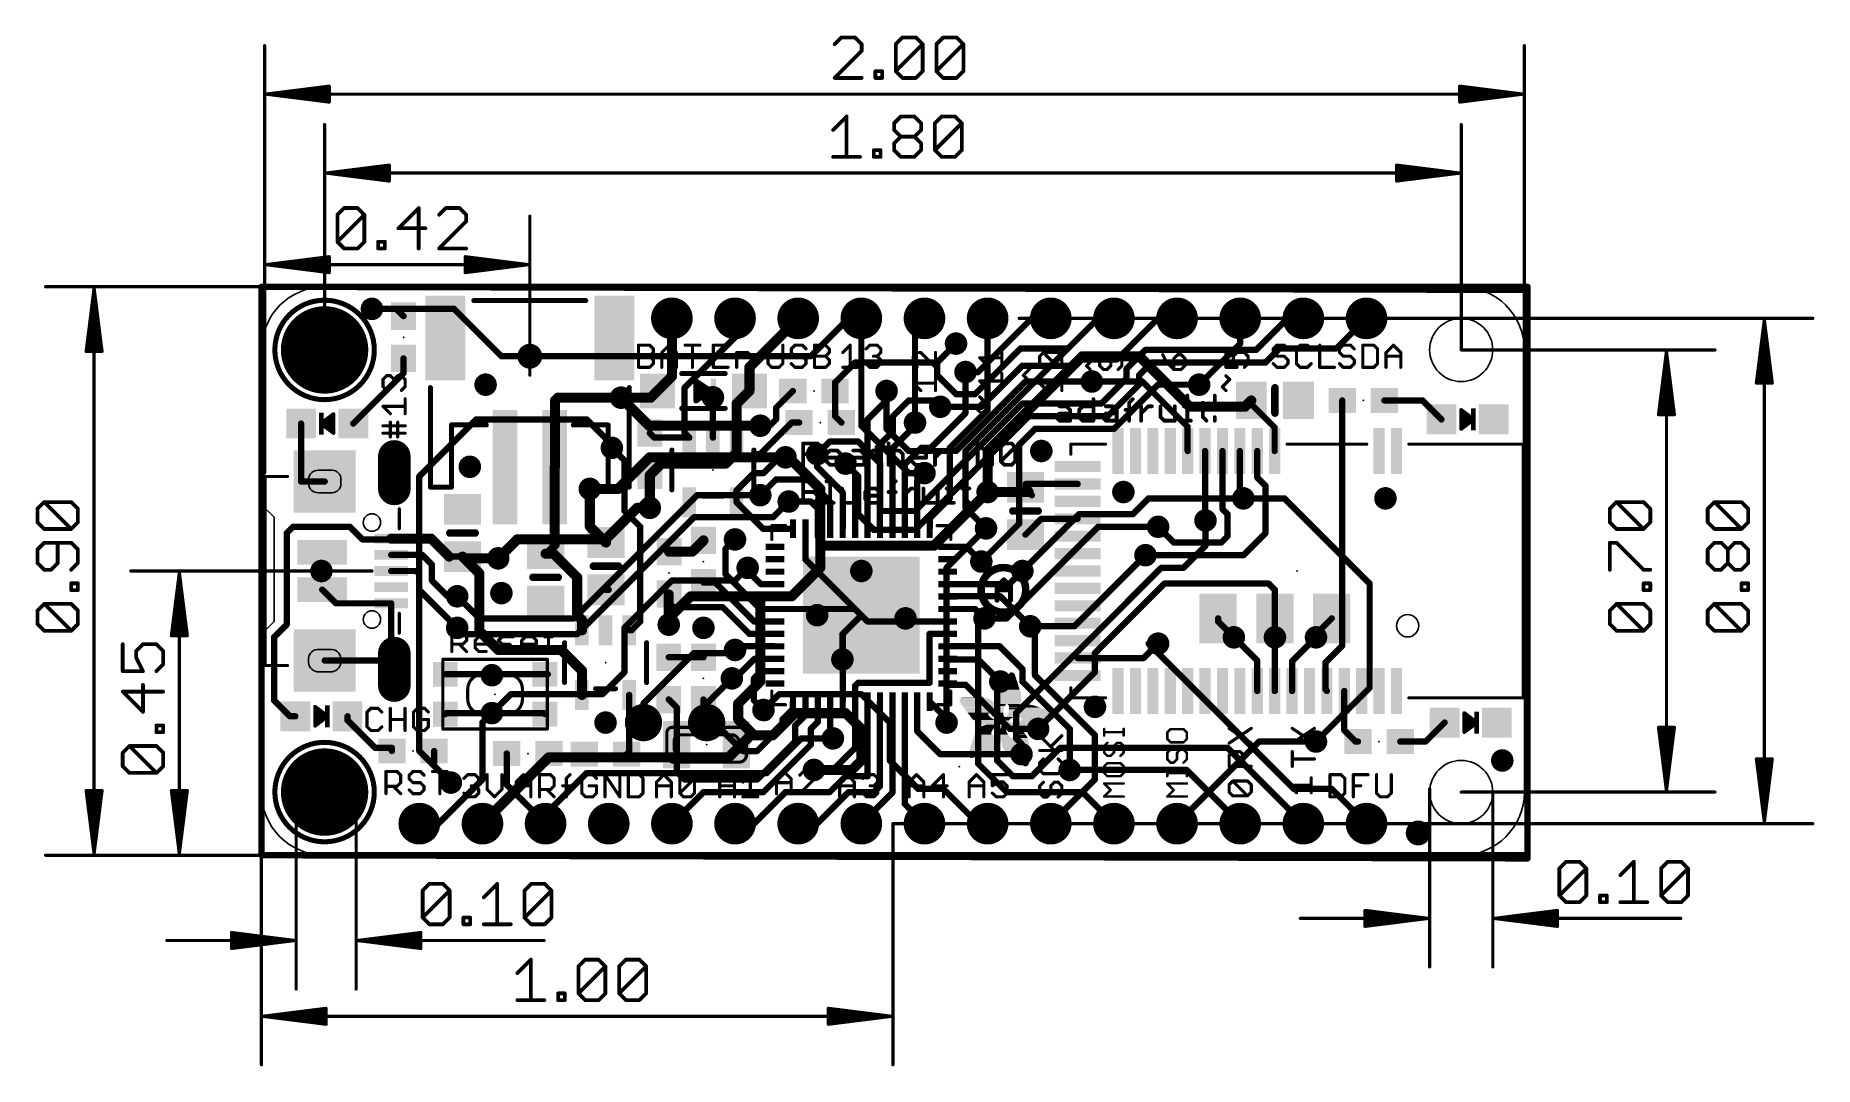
# Model space of a CAD drawing. Extents: x -9.1 to 62.5, y -8.5 to 33.
import ezdxf

# ---------------------------------------------------------------- set-up
doc = ezdxf.new("R2010")
doc.units = 0
for name, color, linetype in [('1', 12, 'CONTINUOUS'), ('16', 132, 'CONTINUOUS'), ('17', 110, 'CONTINUOUS'), ('18', 110, 'CONTINUOUS'), ('20', 53, 'CONTINUOUS'), ('21', 40, 'CONTINUOUS'), ('23', 40, 'CONTINUOUS'), ('47', 253, 'CONTINUOUS')]:
    doc.layers.add(name, color=color, linetype=linetype)

# ---------------------------------------------------------------- blocks, each defined once
blk = doc.blocks.new('RECT')
blk.add_solid([(-0.5, -0.5), (0.5, -0.5), (-0.5, 0.5), (0.5, 0.5)])
blk = doc.blocks.new('ROUNDP')
at = {"const_width": 0.5}
blk.add_lwpolyline([(0, -0.25, 1), (0, 0.25, 1), (0, -0.25)], format="xyb", dxfattribs=at)
blk = doc.blocks.new('PIE')
at = {"const_width": 0.5}
blk.add_lwpolyline([(0, -0.25, 1), (0, 0.25, 1), (0, -0.25)], format="xyb", dxfattribs=at)
blk = doc.blocks.new('OFFSETP100')
at = {"const_width": 1}
blk.add_lwpolyline([(0, 0), (1, 0)], dxfattribs=at)
at = {"const_width": 0.5}
for points in [[(0, 0.25, 1), (0, -0.25)], [(1, -0.25, 1), (1, 0.25)]]:
    blk.add_lwpolyline(points, format="xyb", dxfattribs=at)
blk = doc.blocks.new('SQUAREP')
blk.add_solid([(-0.5, -0.5), (0.5, -0.5), (-0.5, 0.5), (0.5, 0.5)])
blk = doc.blocks.new('ROUNDV')
at = {"const_width": 0.5}
blk.add_lwpolyline([(0, -0.25, 1), (0, 0.25, 1), (0, -0.25)], format="xyb", dxfattribs=at)

msp = doc.modelspace()

# ---------------------------------------------------------------- linework, layer by layer
at = {"layer": '1'}
for points, const_width in [([(0, 22.86), (0, 0)], 0.254), ([(50.927, 22.733), (0, 22.86)], 0.254), ([(50.927, -0.127), (50.927, 22.733)], 0.254), ([(5.422, 21.971), (4.445, 21.971)], 0.254), ([(5.715, 21.678), (5.422, 21.971)], 0.254), ([(16.51, 21.59), (16.51, 19.249)], 0.4064), ([(19.05, 20.828), (19.05, 21.59)], 0.254), ([(19.63, 19.63), (21.59, 21.59)], 0.4064), ([(28.321, 16.256), (33.655, 21.59)], 0.254), ([(29.21, 17.907), (29.21, 21.59)], 0.254), ([(33.655, 21.59), (34.29, 21.59)], 0.254), ([(39.37, 21.59), (39.37, 20.574)], 0.254), ([(17.018, 18.796), (19.05, 20.828)], 0.254), ([(5.715, 19.379), (5.715, 19.978)], 0.254), ([(27.178, 19.812), (27.94, 20.574)], 0.254), ([(33.02, 20.066), (29.21, 16.256)], 0.4064), ([(35.306, 20.066), (33.02, 20.066)], 0.4064), ([(37.338, 18.034), (35.306, 20.066)], 0.4064), ([(39.37, 20.574), (37.719, 18.923)], 0.254), ([(3.695, 17.359), (5.715, 19.379)], 0.254), ([(16.51, 19.249), (15.93, 18.669)], 0.4064), ([(19.63, 18.669), (19.63, 19.63)], 0.4064), ([(23.075, 19.011), (23.876, 19.812)], 0.254), ([(23.876, 19.812), (27.178, 19.812)], 0.254), ([(28.321, 17.78), (28.321, 19.431)], 0.254), ([(15.93, 18.669), (15.6612, 18.4002)], 0.4064), ([(17.018, 16.9871), (17.018, 18.796)], 0.254), ([(19.63, 18.669), (19.111, 18.15)], 0.4064), ([(20.701, 17.995), (21.375, 18.669)], 0.254), ([(23.075, 18.669), (23.075, 19.011)], 0.254), ([(23.075, 17.653), (23.075, 18.669)], 0.254), ([(25.146, 18.288), (25.146, 18.669)], 0.254), ([(33.401, 19.05), (35.433, 19.05)], 0.254), ([(35.433, 19.05), (37.256, 17.227)], 0.254), ([(11.811, 18.288), (11.9232, 18.4002)], 0.4064), ([(11.811, 15.62), (11.811, 18.288)], 0.4064), ([(11.9232, 18.4002), (14.4642, 18.4002)], 0.4064), ([(15.6612, 18.4002), (14.4642, 18.4002)], 0.4064), ([(18.161, 16.7941), (18.161, 18.034)], 0.254), ([(19.111, 18.15), (19.111, 16.7941)], 0.4064), ([(20.701, 17.526), (20.701, 17.995)], 0.254), ([(24.38, 17.522), (25.146, 18.288)], 0.254), ([(25.4, 17.653), (26.035, 18.288)], 0.254), ([(26.035, 18.288), (27.051, 18.288)], 0.254), ([(26.924, 16.383), (28.321, 17.78)], 0.254), ([(27.051, 18.288), (27.305, 18.034)], 0.254), ([(27.686, 16.383), (29.21, 17.907)], 0.254), ([(39.563, 18.034), (37.338, 18.034)], 0.4064), ([(39.817, 18.288), (39.563, 18.034)], 0.4064), ([(39.817, 18.288), (39.817, 18.139)], 0.254), ([(39.817, 18.139), (40.756, 17.2)], 0.254), ([(43.473, 8.421), (43.473, 18.288)], 0.254), ([(45.173, 18.288), (46.702, 18.288)], 0.254), ([(46.702, 18.288), (47.464, 17.526)], 0.254), ([(1.595, 17.359), (1.595, 15.03)], 0.254), ([(21.336, 17.399), (20.066, 16.129)], 0.254), ([(20.447, 17.272), (20.066, 17.272)], 0.254), ([(20.701, 17.526), (20.447, 17.272)], 0.254), ([(21.629, 17.399), (21.336, 17.399)], 0.254), ([(23.329, 17.399), (23.075, 17.653)], 0.254), ([(24.38, 13.127), (24.38, 17.522)], 0.254), ([(25.38, 16.363), (26.289, 17.272)], 0.254), ([(25.4, 17.042), (25.4, 17.653)], 0.254), ([(26.289, 17.272), (26.289, 17.399)], 0.254), ([(37.256, 17.227), (37.256, 16.255)], 0.254), ([(40.756, 17.2), (40.756, 16.255)], 0.254), ([(14.605, 15.875), (14.097, 16.383)], 0.254), ([(15.621, 16.979), (15.8059, 16.7941)], 0.254), ([(15.8059, 16.7941), (17.211, 16.7941)], 0.254), ([(17.211, 16.7941), (17.018, 16.9871)], 0.254), ([(19.111, 16.19), (19.111, 16.7941)], 0.4064), ([(24.88, 16.522), (25.4, 17.042)], 0.254), ([(24.88, 13.127), (24.88, 16.522)], 0.254), ([(25.38, 13.127), (25.38, 16.363)], 0.254), ([(25.88, 15.72), (26.543, 16.383)], 0.254), ([(26.543, 16.383), (26.924, 16.383)], 0.254), ([(27.686, 14.351), (27.686, 16.383)], 0.254), ([(29.21, 16.256), (29.21, 14.605)], 0.4064), ([(11.795, 15.604), (11.795, 12.491)], 0.4064), ([(11.795, 15.604), (11.811, 15.62)], 0.254), ([(14.605, 13.843), (14.605, 15.875)], 0.254), ([(15.621, 15.279), (16.09, 15.748)], 0.4064), ([(16.09, 15.748), (18.669, 15.748)], 0.4064), ([(18.669, 15.748), (19.111, 16.19)], 0.4064), ([(20.066, 16.129), (19.939, 16.129)], 0.254), ([(20.193, 15.367), (20.828, 16.002)], 0.254), ([(20.828, 16.002), (21.082, 16.002)], 0.254), ([(22.352, 15.621), (22.352, 16.129)], 0.254), ([(22.352, 16.002), (22.352, 16.129)], 0.254), ([(23.38, 14.593), (22.352, 15.621)], 0.254), ([(23.88, 15.363), (23.495, 15.748)], 0.254), ([(25.88, 13.127), (25.88, 15.72)], 0.254), ([(28.321, 16.256), (28.321, 13.97)], 0.254), ([(37.956, 13.479), (37.956, 16.255)], 0.254), ([(38.656, 13.922), (38.656, 16.255)], 0.254), ([(39.356, 16.255), (39.356, 14.492)], 0.254), ([(40.056, 16.255), (40.056, 15.189)], 0.254), ([(1.595, 15.03), (2.545, 15.03)], 0.254), ([(15.621, 15.279), (15.621, 13.97)], 0.4064), ([(19.111, 14.666), (19.812, 15.367)], 0.254), ([(19.812, 15.367), (20.193, 15.367)], 0.254), ([(20.066, 14.478), (20.701, 15.113)], 0.254), ([(20.701, 15.113), (21.971, 15.113)], 0.254), ([(21.971, 15.113), (22.88, 14.204)], 0.254), ([(23.88, 13.127), (23.88, 15.363)], 0.254), ([(26.38, 15.077), (26.67, 15.367)], 0.254), ([(26.38, 13.127), (26.38, 15.077)], 0.254), ([(32.831, 14.93), (30.744, 14.93)], 0.254), ([(30.744, 14.93), (30.744, 14.803)], 0.254), ([(40.056, 15.189), (40.386, 14.859)], 0.254), ([(13.208, 14.732), (13.208, 13.224)], 0.4064), ([(19.111, 14.1939), (19.111, 14.666)], 0.254), ([(20.1779, 13.127), (19.111, 14.1939)], 0.254), ([(21.209, 14.224), (22.098, 14.224)], 0.254), ([(22.098, 14.224), (22.38, 13.942)], 0.254), ([(22.88, 14.204), (22.88, 13.127)], 0.254), ([(23.38, 13.127), (23.38, 14.593)], 0.254), ([(26.88, 13.545), (27.686, 14.351)], 0.254), ([(29.21, 14.605), (30.861, 14.605)], 0.4064), ([(30.744, 14.803), (30.734, 14.793)], 0.254), ([(30.861, 14.793), (30.734, 14.793)], 0.254), ([(30.861, 14.605), (30.861, 14.793)], 0.254), ([(30.861, 14.605), (30.988, 14.478)], 0.254), ([(39.356, 14.492), (39.497, 14.351)], 0.254), ([(40.386, 14.859), (40.386, 12.954)], 0.254), ([(15.24, 13.208), (14.605, 13.843)], 0.254), ([(22.38, 13.942), (22.38, 13.127)], 0.254), ([(26.88, 13.127), (26.88, 13.545)], 0.254), ([(28.321, 13.97), (29.1465, 13.1445)], 0.254), ([(31.371, 13.53), (30.734, 12.893)], 0.254), ([(32.831, 13.53), (31.371, 13.53)], 0.254), ([(37.973, 13.462), (37.956, 13.479)], 0.254), ([(38.862, 13.716), (38.656, 13.922)], 0.254), ([(38.862, 12.827), (38.862, 13.716)], 0.254), ([(1.016, 12.954), (1.27, 13.208)], 0.254), ([(1.016, 9.271), (1.016, 12.954)], 0.254), ([(1.27, 13.208), (3.556, 13.208)], 0.254), ([(3.556, 13.208), (4.064, 12.7)], 0.254), ([(5.22, 12.73), (6.828, 12.73)], 0.4064), ([(6.828, 12.73), (7.549, 12.009)], 0.4064), ([(13.208, 13.224), (13.858, 12.574)], 0.4064), ([(15.24, 9.398), (15.24, 13.208)], 0.254), ([(21.38, 13.127), (20.1779, 13.127)], 0.254), ([(21.88, 13.127), (21.88, 11.902)], 0.254), ([(36.068, 13.208), (36.703, 12.573)], 0.254), ([(38.608, 12.573), (38.862, 12.827)], 0.254), ([(40.386, 12.954), (39.497, 12.065)], 0.254), ([(4.064, 12.7), (5.19, 12.7)], 0.254), ([(5.19, 12.7), (5.22, 12.73)], 0.254), ([(5.22, 12.08), (6.462, 12.08)], 0.254), ([(6.462, 12.08), (6.858, 11.684)], 0.254), ([(8.763, 11.334), (8.088, 12.009)], 0.4064), ([(11.75, 12.126), (11.43, 12.126)], 0.4064), ([(11.795, 12.491), (11.43, 12.126)], 0.254), ([(12.7, 11.176), (11.75, 12.126)], 0.4064), ([(16.4, 12.204), (17.323, 12.204)], 0.4064), ([(17.323, 12.204), (17.78, 12.661)], 0.4064), ([(18.669, 12.319), (19.05, 12.7)], 0.254), ([(18.669, 11.303), (18.669, 12.319)], 0.254), ([(27.605, 12.402), (28.365, 12.402)], 0.254), ([(28.365, 12.402), (28.956, 11.811)], 0.254), ([(39.497, 12.065), (35.56, 12.065)], 0.254), ([(36.703, 12.573), (38.608, 12.573)], 0.254), ([(5.22, 11.43), (6.223, 11.43)], 0.254), ([(6.223, 11.43), (6.35, 11.303)], 0.254), ([(6.858, 11.684), (6.858, 11.049)], 0.254), ([(7.549, 12.009), (8.088, 12.009)], 0.254), ([(8.159, 11.938), (9.525, 11.938)], 0.4064), ([(8.088, 12.009), (8.159, 11.938)], 0.254), ([(8.763, 9.017), (8.763, 11.334)], 0.4064), ([(19.558, 11.43), (19.558, 11.557)], 0.254), ([(20.086, 10.902), (19.558, 11.43)], 0.254), ([(21.88, 11.902), (24.13, 9.652)], 0.254), ([(30.079, 10.902), (30.607, 11.43)], 0.254), ([(2.995, 10.13), (2.445, 10.68)], 0.254), ([(6.35, 11.303), (6.35, 10.668)], 0.254), ([(6.35, 10.668), (7.874, 9.144)], 0.254), ([(6.858, 11.049), (7.493, 10.414)], 0.254), ([(12.7, 11.176), (12.7, 9.652)], 0.4064), ([(13.97, 10.674), (13.858, 10.674)], 0.254), ([(18.253, 10.961), (17.78, 10.961)], 0.254), ([(19.812, 9.402), (18.253, 10.961)], 0.254), ([(20.07, 9.902), (18.669, 11.303)], 0.254), ([(20.655, 10.902), (20.086, 10.902)], 0.254), ([(27.605, 10.902), (30.079, 10.902)], 0.254), ([(5.22, 10.13), (2.995, 10.13)], 0.254), ([(5.22, 10.13), (5.22, 8.255)], 0.254), ([(7.493, 10.414), (7.874, 10.414)], 0.254), ([(16.383, 10.487), (16.383, 9.271)], 0.4064), ([(16.4, 10.504), (16.383, 10.487)], 0.254), ([(16.4, 10.0351), (16.4, 10.504)], 0.254), ([(16.4, 10.143), (16.4, 10.504)], 0.254), ([(16.5735, 9.9695), (16.4, 10.143)], 0.254), ([(18.5599, 9.9695), (16.5735, 9.9695)], 0.254), ([(19.6274, 8.902), (18.5599, 9.9695)], 0.254), ([(20.655, 9.902), (20.07, 9.902)], 0.254), ([(20.655, 9.902), (23.88, 9.902)], 0.254), ([(23.88, 9.902), (24.13, 9.652)], 0.254), ([(27.617, 10.414), (27.605, 10.402)], 0.254), ([(27.605, 9.902), (28.706, 9.902)], 0.254), ([(29.718, 10.414), (27.617, 10.414)], 0.254), ([(28.706, 9.902), (29.083, 9.525)], 0.254), ([(29.718, 10.414), (30.9245, 9.2075)], 0.254), ([(0.508, 8.763), (1.016, 9.271)], 0.254), ([(12.7, 9.652), (12.893, 9.459)], 0.4064), ([(12.893, 9.459), (12.893, 9.0471)], 0.4064), ([(14.8891, 9.0471), (15.24, 9.398)], 0.254), ([(20.655, 9.402), (19.812, 9.402)], 0.254), ([(23.38, 8.902), (24.13, 9.652)], 0.254), ([(24.38, 9.402), (24.13, 9.652)], 0.254), ([(27.605, 9.402), (24.38, 9.402)], 0.254), ([(30.9245, 9.2075), (31.115, 9.017)], 0.254), ([(0.508, 6.223), (0.508, 8.763)], 0.254), ([(8.763, 9.017), (9.525, 8.255)], 0.4064), ([(14.793, 9.0471), (14.8891, 9.0471)], 0.254), ([(20.655, 8.902), (19.6274, 8.902)], 0.254), ([(23.38, 8.902), (23.368, 8.89)], 0.254), ([(23.368, 8.89), (23.368, 7.874)], 0.254), ([(23.38, 6.177), (23.38, 8.902)], 0.254), ([(27.605, 8.902), (26.8732, 8.902)], 0.254), ([(26.8732, 8.902), (26.8732, 6.9342)], 0.254), ([(31.115, 9.017), (31.115, 7.239)], 0.254), ([(36.068, 8.509), (35.489, 7.93)], 0.254), ([(40.056, 7.823), (39.116, 8.763)], 0.254), ([(40.767, 6.616), (40.767, 8.763)], 0.254), ([(41.456, 7.801), (42.418, 8.763)], 0.254), ([(2.545, 7.83), (5.045, 7.83)], 0.254), ([(5.045, 7.83), (5.345, 8.13)], 0.254), ([(5.22, 8.255), (5.345, 8.13)], 0.254), ([(9.525, 8.255), (12.065, 8.255)], 0.4064), ([(12.065, 8.255), (12.893, 7.427)], 0.4064), ([(17.78, 7.962), (16.383, 7.962)], 0.254), ([(19.197, 8.402), (19.05, 8.255)], 0.254), ([(19.84, 7.902), (19.05, 7.112)], 0.254), ([(20.655, 8.402), (19.197, 8.402)], 0.254), ([(20.655, 7.902), (19.84, 7.902)], 0.254), ([(27.605, 8.402), (29.698, 8.402)], 0.254), ([(27.633, 7.874), (27.605, 7.902)], 0.254), ([(28.829, 7.874), (27.633, 7.874)], 0.254), ([(29.718, 6.985), (28.829, 7.874)], 0.254), ([(29.698, 8.402), (30.607, 7.493)], 0.254), ([(35.489, 7.93), (32.831, 7.93)], 0.254), ([(40.056, 6.605), (40.056, 7.823)], 0.254), ([(41.456, 6.605), (41.456, 7.801)], 0.254), ([(43.473, 8.421), (42.799, 7.747)], 0.254), ([(42.799, 7.747), (42.799, 6.662)], 0.254), ([(7.398, 7.277), (11.398, 7.277)], 0.254), ([(11.398, 7.277), (11.519, 7.277)], 0.254), ([(12.893, 7.427), (12.893, 6.4469)], 0.4064), ([(19.05, 7.112), (18.923, 7.112)], 0.254), ([(20.102, 7.402), (19.812, 7.112)], 0.254), ([(19.812, 7.112), (19.812, 6.223)], 0.254), ([(20.655, 7.402), (20.102, 7.402)], 0.254), ([(30.607, 7.493), (30.607, 6.985)], 0.254), ([(31.115, 7.239), (33.528, 4.826)], 0.254), ([(14.793, 6.4469), (14.793, 4.164)], 0.254), ([(23.88, 6.8112), (24.003, 6.9342)], 0.254), ([(23.88, 6.177), (23.88, 6.8112)], 0.254), ([(26.8732, 6.9342), (24.003, 6.9342)], 0.254), ([(27.649, 6.858), (27.605, 6.902)], 0.254), ([(28.321, 6.858), (27.649, 6.858)], 0.254), ([(30.099, 5.08), (28.321, 6.858)], 0.254), ([(30.607, 6.985), (32.512, 5.08)], 0.254), ([(40.756, 6.605), (40.767, 6.616)], 0.254), ([(42.799, 6.662), (42.856, 6.605)], 0.254), ([(43.556, 6.605), (43.556, 5.024)], 0.254), ([(1.143, 5.588), (0.508, 6.223)], 0.254), ([(7.398, 5.677), (7.436, 5.715)], 0.254), ([(7.436, 5.715), (9.271, 5.715)], 0.254), ([(8.89, 5.334), (9.271, 5.715)], 0.254), ([(11.36, 5.715), (9.271, 5.715)], 0.254), ([(11.398, 5.677), (11.36, 5.715)], 0.254), ([(16.383, 6.262), (16.707, 5.938)], 0.254), ([(16.707, 5.938), (16.707, 4.445)], 0.254), ([(17.78, 6.262), (17.78, 5.772)], 0.254), ([(17.78, 5.772), (19.107, 4.445)], 0.254), ([(19.812, 6.223), (20.193, 5.842)], 0.254), ([(21.38, 5.886), (20.955, 5.461)], 0.254), ([(21.38, 6.177), (21.38, 5.886)], 0.254), ([(21.88, 5.624), (21.463, 5.207)], 0.254), ([(21.88, 5.624), (21.88, 6.177)], 0.254), ([(22.38, 6.177), (22.38, 5.362)], 0.254), ([(22.88, 6.177), (22.88, 4.806)], 0.254), ([(23.88, 6.177), (23.88, 4.322)], 0.254), ([(24.38, 6.177), (24.38, 4.314)], 0.254), ([(24.88, 6.177), (24.88, 2.782)], 0.254), ([(25.38, 6.177), (25.38, 2.52)], 0.254), ([(25.88, 6.177), (25.88, 2.06)], 0.254), ([(26.38, 6.177), (26.38, 4.989)], 0.254), ([(26.88, 6.177), (27.559, 5.498)], 0.254), ([(1.363, 5.588), (1.143, 5.588)], 0.254), ([(3.463, 5.588), (3.463, 5.427)], 0.254), ([(3.463, 5.427), (4.572, 4.318)], 0.254), ([(8.89, 3.048), (8.89, 5.334)], 0.254), ([(20.955, 5.207), (19.939, 4.191)], 0.254), ([(20.955, 5.461), (20.955, 5.207)], 0.254), ([(21.463, 5.207), (21.463, 4.572)], 0.254), ([(22.38, 5.362), (22.098, 5.08)], 0.254), ([(22.098, 5.08), (22.098, 4.445)], 0.254), ([(26.38, 4.989), (27.305, 4.064)], 0.254), ([(27.559, 5.498), (27.559, 5.334)], 0.254), ([(31.242, 5.08), (30.099, 5.08)], 0.254), ([(32.512, 5.08), (32.512, 3.429)], 0.254), ([(43.556, 5.024), (44.008, 4.572)], 0.254), ([(46.829, 4.572), (47.591, 5.334)], 0.254), ([(4.572, 4.318), (5.246, 4.318)], 0.254), ([(5.246, 4.318), (5.246, 4.191)], 0.254), ([(6.946, 4.191), (6.946, 3.595)], 0.254), ([(16.707, 3.359), (16.707, 4.445)], 0.254), ([(19.361, 4.191), (19.107, 4.445)], 0.254), ([(19.939, 4.191), (19.361, 4.191)], 0.254), ([(19.939, 3.048), (21.463, 4.572)], 0.254), ([(22.098, 4.445), (20.193, 2.54)], 0.254), ([(22.88, 4.806), (22.987, 4.699)], 0.254), ([(23.88, 4.322), (22.987, 3.429)], 0.254), ([(24.38, 4.314), (24.384, 4.31)], 0.254), ([(24.384, 4.31), (24.384, 3.175)], 0.254), ([(33.528, 4.826), (33.528, 3.048)], 0.254), ([(40.132, 4.572), (36.83, 1.27)], 0.254), ([(42.418, 4.572), (40.132, 4.572)], 0.254), ([(44.008, 4.572), (44.108, 4.572)], 0.254), ([(45.808, 4.572), (46.829, 4.572)], 0.254), ([(6.946, 3.595), (7.62, 2.921)], 0.254), ([(9.8688, 2.8312), (9.8688, 4.0906)], 0.254), ([(14.793, 4.164), (14.693, 4.064)], 0.254), ([(27.305, 4.064), (30.573, 4.064)], 0.254), ([(8.89, 3.048), (7.112, 1.27)], 0.254), ([(9.8688, 2.8312), (11.43, 1.27)], 0.254), ([(17.018, 3.048), (16.707, 3.359)], 0.254), ([(17.018, 3.048), (19.939, 3.048)], 0.254), ([(22.987, 3.429), (22.225, 3.429)], 0.254), ([(23.495, 3.175), (22.86, 2.54)], 0.254), ([(24.384, 3.175), (23.495, 3.175)], 0.254), ([(24.88, 2.782), (24.638, 2.54)], 0.254), ([(33.528, 3.048), (31.75, 1.27)], 0.254), ([(17.78, 2.54), (16.51, 1.27)], 0.254), ([(20.193, 2.54), (17.78, 2.54)], 0.254), ([(21.082, 2.54), (19.812, 1.27)], 0.254), ([(22.86, 2.54), (21.082, 2.54)], 0.254), ([(23.622, 2.54), (22.352, 1.27)], 0.254), ([(24.638, 2.54), (23.622, 2.54)], 0.254), ([(25.38, 2.52), (24.13, 1.27)], 0.254), ([(25.88, 2.06), (26.67, 1.27)], 0.254), ([(6.35, 1.27), (6.477, 1.27)], 0.254), ([(7.112, 1.27), (6.35, 1.27)], 0.254), ([(19.812, 1.27), (19.05, 1.27)], 0.254), ([(21.844, 1.27), (21.59, 1.27)], 0.254), ([(22.352, 1.27), (21.59, 1.27)], 0.254), ([(34.29, 1.27), (34.798, 1.27)], 0.254), ([(0, 0), (50.927, -0.127)], 0.254)]:
    msp.add_lwpolyline(points, dxfattribs=dict(at, const_width=const_width))
for points, const_width in [([(0.0635, 22.86, 1), (-0.0635, 22.86)], 0.127), ([(0.0002, 22.9235, 1), (-0.0002, 22.7965)], 0.127), ([(50.9905, 22.733, 1), (50.8635, 22.733)], 0.127), ([(50.9268, 22.6695, 1), (50.9272, 22.7965)], 0.127), ([(4.445, 22.0345, 1), (4.445, 21.9075)], 0.127), ([(5.4669, 22.0159, 1), (5.3771, 21.9261)], 0.127), ([(5.422, 21.9075, 1), (5.422, 22.0345)], 0.127), ([(5.6701, 21.6331, 1), (5.7599, 21.7229)], 0.127), ([(16.6116, 21.59, 1), (16.4084, 21.59)], 0.2032), ([(19.1135, 21.59, 1), (18.9865, 21.59)], 0.127), ([(21.6618, 21.5182, 1), (21.5182, 21.6618)], 0.2032), ([(29.2735, 21.59, 1), (29.1465, 21.59)], 0.127), ([(33.655, 21.6535, 1), (33.655, 21.5265)], 0.127), ([(33.6999, 21.5451, 1), (33.6101, 21.6349)], 0.127), ([(34.29, 21.5265, 1), (34.29, 21.6535)], 0.127), ([(39.4335, 21.59, 1), (39.3065, 21.59)], 0.127), ([(18.9865, 20.828, 1), (19.1135, 20.828)], 0.127), ([(19.0949, 20.7831, 1), (19.0051, 20.8729)], 0.127), ([(5.7785, 19.978, 1), (5.6515, 19.978)], 0.127), ([(27.9849, 20.5291, 1), (27.8951, 20.6189)], 0.127), ([(33.02, 20.1676, 1), (33.02, 19.9644)], 0.2032), ([(33.0918, 19.9942, 1), (32.9482, 20.1378)], 0.2032), ([(35.3778, 20.1378, 1), (35.2342, 19.9942)], 0.2032), ([(35.306, 19.9644, 1), (35.306, 20.1676)], 0.2032), ([(39.3065, 20.574, 1), (39.4335, 20.574)], 0.127), ([(39.4149, 20.5291, 1), (39.3251, 20.6189)], 0.127), ([(5.6515, 19.379, 1), (5.7785, 19.379)], 0.127), ([(5.7599, 19.3341, 1), (5.6701, 19.4239)], 0.127), ([(16.4084, 19.249, 1), (16.6116, 19.249)], 0.2032), ([(16.5818, 19.1772, 1), (16.4382, 19.3208)], 0.2032), ([(19.7316, 19.63, 1), (19.5284, 19.63)], 0.2032), ([(19.5582, 19.7018, 1), (19.7018, 19.5582)], 0.2032), ([(23.876, 19.8755, 1), (23.876, 19.7485)], 0.127), ([(23.9209, 19.7671, 1), (23.8311, 19.8569)], 0.127), ([(27.1331, 19.8569, 1), (27.2229, 19.7671)], 0.127), ([(27.178, 19.7485, 1), (27.178, 19.8755)], 0.127), ([(28.3845, 19.431, 1), (28.2575, 19.431)], 0.127), ([(15.8582, 18.7408, 1), (16.0018, 18.5972)], 0.2032), ([(16.0018, 18.5972, 1), (15.8582, 18.7408)], 0.2032), ([(17.0815, 18.796, 1), (16.9545, 18.796)], 0.127), ([(16.9731, 18.8409, 1), (17.0629, 18.7511)], 0.127), ([(19.5284, 18.669, 1), (19.7316, 18.669)], 0.2032), ([(19.7018, 18.5972, 1), (19.5582, 18.7408)], 0.2032), ([(21.4199, 18.6241, 1), (21.3301, 18.7139)], 0.127), ([(23.1385, 19.011, 1), (23.0115, 19.011)], 0.127), ([(23.0301, 19.0559, 1), (23.1199, 18.9661)], 0.127), ([(23.1385, 18.669, 1), (23.0115, 18.669)], 0.127), ([(23.0115, 18.669, 1), (23.1385, 18.669)], 0.127), ([(25.2095, 18.669, 1), (25.0825, 18.669)], 0.127), ([(33.401, 19.1135, 1), (33.401, 18.9865)], 0.127), ([(35.4779, 19.0949, 1), (35.3881, 19.0051)], 0.127), ([(35.433, 18.9865, 1), (35.433, 19.1135)], 0.127), ([(37.6741, 18.9679, 1), (37.7639, 18.8781)], 0.127), ([(11.9126, 18.288, 1), (11.7094, 18.288)], 0.2032), ([(11.7392, 18.3598, 1), (11.8828, 18.2162)], 0.2032), ([(11.9232, 18.5018, 1), (11.9232, 18.2986)], 0.2032), ([(11.9951, 18.3284, 1), (11.8514, 18.4721)], 0.2032), ([(14.4642, 18.5018, 1), (14.4642, 18.2986)], 0.2032), ([(14.4642, 18.2986, 1), (14.4642, 18.5018)], 0.2032), ([(15.5894, 18.4721, 1), (15.7331, 18.3284)], 0.2032), ([(15.6612, 18.2986, 1), (15.6612, 18.5018)], 0.2032), ([(18.2245, 18.034, 1), (18.0975, 18.034)], 0.127), ([(19.2126, 18.15, 1), (19.0094, 18.15)], 0.2032), ([(19.0392, 18.2218, 1), (19.1828, 18.0782)], 0.2032), ([(20.7645, 17.995, 1), (20.6375, 17.995)], 0.127), ([(20.6561, 18.0399, 1), (20.7459, 17.9501)], 0.127), ([(25.0825, 18.288, 1), (25.2095, 18.288)], 0.127), ([(25.1909, 18.2431, 1), (25.1011, 18.3329)], 0.127), ([(26.035, 18.3515, 1), (26.035, 18.2245)], 0.127), ([(26.0799, 18.2431, 1), (25.9901, 18.3329)], 0.127), ([(27.0959, 18.3329, 1), (27.0061, 18.2431)], 0.127), ([(27.051, 18.2245, 1), (27.051, 18.3515)], 0.127), ([(27.2601, 17.9891, 1), (27.3499, 18.0789)], 0.127), ([(28.3659, 17.7351, 1), (28.2761, 17.8249)], 0.127), ([(29.1465, 17.907, 1), (29.2735, 17.907)], 0.127), ([(29.2549, 17.8621, 1), (29.1651, 17.9519)], 0.127), ([(37.338, 18.1356, 1), (37.338, 17.9324)], 0.2032), ([(37.2662, 17.9622, 1), (37.4098, 18.1058)], 0.2032), ([(39.4912, 18.1058, 1), (39.6348, 17.9622)], 0.2032), ([(39.563, 17.9324, 1), (39.563, 18.1356)], 0.2032), ([(39.8888, 18.2162, 1), (39.7452, 18.3598)], 0.2032), ([(39.8805, 18.288, 1), (39.7535, 18.288)], 0.127), ([(39.8619, 18.1839, 1), (39.7721, 18.0941)], 0.127), ([(39.7535, 18.139, 1), (39.8805, 18.139)], 0.127), ([(43.5365, 18.288, 1), (43.4095, 18.288)], 0.127), ([(45.173, 18.3515, 1), (45.173, 18.2245)], 0.127), ([(46.7469, 18.3329, 1), (46.6571, 18.2431)], 0.127), ([(46.702, 18.2245, 1), (46.702, 18.3515)], 0.127), ([(1.6585, 17.359, 1), (1.5315, 17.359)], 0.127), ([(3.6501, 17.4039, 1), (3.7399, 17.3141)], 0.127), ([(20.066, 17.3355, 1), (20.066, 17.2085)], 0.127), ([(20.4021, 17.3169, 1), (20.4919, 17.2271)], 0.127), ([(20.447, 17.2085, 1), (20.447, 17.3355)], 0.127), ([(20.6375, 17.526, 1), (20.7645, 17.526)], 0.127), ([(20.7459, 17.4811, 1), (20.6561, 17.5709)], 0.127), ([(21.336, 17.4625, 1), (21.336, 17.3355)], 0.127), ([(21.3809, 17.3541, 1), (21.2911, 17.4439)], 0.127), ([(21.629, 17.3355, 1), (21.629, 17.4625)], 0.127), ([(23.1199, 17.6979, 1), (23.0301, 17.6081)], 0.127), ([(23.0115, 17.653, 1), (23.1385, 17.653)], 0.127), ([(23.2841, 17.3541, 1), (23.3739, 17.4439)], 0.127), ([(24.4435, 17.522, 1), (24.3165, 17.522)], 0.127), ([(24.3351, 17.5669, 1), (24.4249, 17.4771)], 0.127), ([(25.4635, 17.653, 1), (25.3365, 17.653)], 0.127), ([(25.3551, 17.6979, 1), (25.4449, 17.6081)], 0.127), ([(26.3525, 17.399, 1), (26.2255, 17.399)], 0.127), ([(26.2255, 17.272, 1), (26.3525, 17.272)], 0.127), ([(26.3339, 17.2271, 1), (26.2441, 17.3169)], 0.127), ([(28.2575, 17.78, 1), (28.3845, 17.78)], 0.127), ([(37.3195, 17.227, 1), (37.1925, 17.227)], 0.127), ([(37.2111, 17.1821, 1), (37.3009, 17.2719)], 0.127), ([(40.8195, 17.2, 1), (40.6925, 17.2)], 0.127), ([(40.7111, 17.1551, 1), (40.8009, 17.2449)], 0.127), ([(47.4191, 17.4811, 1), (47.5089, 17.5709)], 0.127), ([(14.1419, 16.4279, 1), (14.0521, 16.3381)], 0.127), ([(15.6659, 17.0239, 1), (15.5761, 16.9341)], 0.127), ([(15.8059, 16.8576, 1), (15.8059, 16.7306)], 0.127), ([(15.761, 16.7492, 1), (15.8508, 16.839)], 0.127), ([(17.0629, 17.032, 1), (16.9731, 16.9422)], 0.127), ([(16.9545, 16.9871, 1), (17.0815, 16.9871)], 0.127), ([(17.1661, 16.7492, 1), (17.2559, 16.839)], 0.127), ([(17.211, 16.7306, 1), (17.211, 16.8576)], 0.127), ([(18.0975, 16.7941, 1), (18.2245, 16.7941)], 0.127), ([(19.2126, 16.7941, 1), (19.0094, 16.7941)], 0.2032), ([(19.0094, 16.7941, 1), (19.2126, 16.7941)], 0.2032), ([(24.9435, 16.522, 1), (24.8165, 16.522)], 0.127), ([(24.8351, 16.5669, 1), (24.9249, 16.4771)], 0.127), ([(25.4435, 16.363, 1), (25.3165, 16.363)], 0.127), ([(25.3351, 16.4079, 1), (25.4249, 16.3181)], 0.127), ([(25.3365, 17.042, 1), (25.4635, 17.042)], 0.127), ([(25.4449, 16.9971, 1), (25.3551, 17.0869)], 0.127), ([(26.543, 16.4465, 1), (26.543, 16.3195)], 0.127), ([(26.5879, 16.3381, 1), (26.4981, 16.4279)], 0.127), ([(26.8791, 16.4279, 1), (26.9689, 16.3381)], 0.127), ([(26.924, 16.3195, 1), (26.924, 16.4465)], 0.127), ([(27.7495, 16.383, 1), (27.6225, 16.383)], 0.127), ([(27.6411, 16.4279, 1), (27.7309, 16.3381)], 0.127), ([(29.3116, 16.256, 1), (29.1084, 16.256)], 0.2032), ([(11.8966, 15.604, 1), (11.6934, 15.604)], 0.2032), ([(11.8559, 15.5751, 1), (11.7661, 15.6649)], 0.127), ([(14.6685, 15.875, 1), (14.5415, 15.875)], 0.127), ([(14.5601, 15.8301, 1), (14.6499, 15.9199)], 0.127), ([(16.09, 15.8496, 1), (16.09, 15.6464)], 0.2032), ([(16.1618, 15.6762, 1), (16.0182, 15.8198)], 0.2032), ([(18.5972, 15.8198, 1), (18.7408, 15.6762)], 0.2032), ([(18.669, 15.6464, 1), (18.669, 15.8496)], 0.2032), ([(19.0094, 16.19, 1), (19.2126, 16.19)], 0.2032), ([(19.1828, 16.1182, 1), (19.0392, 16.2618)], 0.2032), ([(19.939, 16.1925, 1), (19.939, 16.0655)], 0.127), ([(20.0211, 16.1739, 1), (20.1109, 16.0841)], 0.127), ([(20.066, 16.0655, 1), (20.066, 16.1925)], 0.127), ([(20.828, 16.0655, 1), (20.828, 15.9385)], 0.127), ([(20.8729, 15.9571, 1), (20.7831, 16.0469)], 0.127), ([(21.082, 15.9385, 1), (21.082, 16.0655)], 0.127), ([(22.4155, 16.129, 1), (22.2885, 16.129)], 0.127), ([(22.4155, 16.129, 1), (22.2885, 16.129)], 0.127), ([(22.2885, 16.002, 1), (22.4155, 16.002)], 0.127), ([(22.3969, 15.6659, 1), (22.3071, 15.5761)], 0.127), ([(23.5399, 15.7929, 1), (23.4501, 15.7031)], 0.127), ([(25.9435, 15.72, 1), (25.8165, 15.72)], 0.127), ([(25.8351, 15.7649, 1), (25.9249, 15.6751)], 0.127), ([(28.3845, 16.256, 1), (28.2575, 16.256)], 0.127), ([(28.2761, 16.3009, 1), (28.3659, 16.2111)], 0.127), ([(29.1382, 16.3278, 1), (29.2818, 16.1842)], 0.2032), ([(37.1925, 16.255, 1), (37.3195, 16.255)], 0.127), ([(38.0195, 16.255, 1), (37.8925, 16.255)], 0.127), ([(38.7195, 16.255, 1), (38.5925, 16.255)], 0.127), ([(39.4195, 16.255, 1), (39.2925, 16.255)], 0.127), ([(40.1195, 16.255, 1), (39.9925, 16.255)], 0.127), ([(40.6925, 16.255, 1), (40.8195, 16.255)], 0.127), ([(1.595, 15.0935, 1), (1.595, 14.9665)], 0.127), ([(1.5315, 15.03, 1), (1.6585, 15.03)], 0.127), ([(2.545, 14.9665, 1), (2.545, 15.0935)], 0.127), ([(11.7094, 15.62, 1), (11.9126, 15.62)], 0.2032), ([(11.7501, 15.6489, 1), (11.8399, 15.5591)], 0.127), ([(15.7226, 15.279, 1), (15.5194, 15.279)], 0.2032), ([(15.5492, 15.3508, 1), (15.6928, 15.2072)], 0.2032), ([(19.812, 15.4305, 1), (19.812, 15.3035)], 0.127), ([(19.8569, 15.3221, 1), (19.7671, 15.4119)], 0.127), ([(20.1481, 15.4119, 1), (20.2379, 15.3221)], 0.127), ([(20.193, 15.3035, 1), (20.193, 15.4305)], 0.127), ([(20.701, 15.1765, 1), (20.701, 15.0495)], 0.127), ([(20.7459, 15.0681, 1), (20.6561, 15.1579)], 0.127), ([(22.0159, 15.1579, 1), (21.9261, 15.0681)], 0.127), ([(21.971, 15.0495, 1), (21.971, 15.1765)], 0.127), ([(22.2885, 15.621, 1), (22.4155, 15.621)], 0.127), ([(23.9435, 15.363, 1), (23.8165, 15.363)], 0.127), ([(23.8351, 15.3181, 1), (23.9249, 15.4079)], 0.127), ([(26.4435, 15.077, 1), (26.3165, 15.077)], 0.127), ([(26.3351, 15.1219, 1), (26.4249, 15.0321)], 0.127), ([(26.7149, 15.3221, 1), (26.6251, 15.4119)], 0.127), ([(30.744, 14.9935, 1), (30.744, 14.8665)], 0.127), ([(30.8075, 14.93, 1), (30.6805, 14.93)], 0.127), ([(32.831, 14.8665, 1), (32.831, 14.9935)], 0.127), ([(40.1009, 15.2339, 1), (40.0111, 15.1441)], 0.127), ([(39.9925, 15.189, 1), (40.1195, 15.189)], 0.127), ([(13.3096, 14.732, 1), (13.1064, 14.732)], 0.2032), ([(19.1745, 14.666, 1), (19.0475, 14.666)], 0.127), ([(19.0661, 14.7109, 1), (19.1559, 14.6211)], 0.127), ([(19.1559, 14.2388, 1), (19.0661, 14.149)], 0.127), ([(20.0211, 14.5229, 1), (20.1109, 14.4331)], 0.127), ([(21.209, 14.2875, 1), (21.209, 14.1605)], 0.127), ([(22.1429, 14.2689, 1), (22.0531, 14.1791)], 0.127), ([(22.098, 14.1605, 1), (22.098, 14.2875)], 0.127), ([(22.9435, 14.204, 1), (22.8165, 14.204)], 0.127), ([(22.8351, 14.1591, 1), (22.9249, 14.2489)], 0.127), ([(23.4435, 14.593, 1), (23.3165, 14.593)], 0.127), ([(23.3351, 14.5481, 1), (23.4249, 14.6379)], 0.127), ([(27.6225, 14.351, 1), (27.7495, 14.351)], 0.127), ([(27.7309, 14.3061, 1), (27.6411, 14.3959)], 0.127), ([(29.21, 14.7066, 1), (29.21, 14.5034)], 0.2032), ([(29.1084, 14.605, 1), (29.3116, 14.605)], 0.2032), ([(30.734, 14.8565, 1), (30.734, 14.7295)], 0.127), ([(30.6891, 14.8379, 1), (30.7789, 14.7481)], 0.127), ([(30.6805, 14.803, 1), (30.8075, 14.803)], 0.127), ([(30.7889, 14.7581, 1), (30.6991, 14.8479)], 0.127), ([(30.9245, 14.793, 1), (30.7975, 14.793)], 0.127), ([(30.9059, 14.6499, 1), (30.8161, 14.5601)], 0.127), ([(30.7975, 14.605, 1), (30.9245, 14.605)], 0.127), ([(30.861, 14.5034, 1), (30.861, 14.7066)], 0.2032), ([(30.861, 14.7295, 1), (30.861, 14.8565)], 0.127), ([(30.9431, 14.4331, 1), (31.0329, 14.5229)], 0.127), ([(39.4009, 14.5369, 1), (39.3111, 14.4471)], 0.127), ([(39.2925, 14.492, 1), (39.4195, 14.492)], 0.127), ([(39.4521, 14.3061, 1), (39.5419, 14.3959)], 0.127), ([(40.4495, 14.859, 1), (40.3225, 14.859)], 0.127), ([(40.3411, 14.8141, 1), (40.4309, 14.9039)], 0.127), ([(14.6499, 13.8879, 1), (14.5601, 13.7981)], 0.127), ([(14.5415, 13.843, 1), (14.6685, 13.843)], 0.127), ([(15.5194, 13.97, 1), (15.7226, 13.97)], 0.2032), ([(19.0475, 14.1939, 1), (19.1745, 14.1939)], 0.127), ([(22.4435, 13.942, 1), (22.3165, 13.942)], 0.127), ([(22.3351, 13.8971, 1), (22.4249, 13.9869)], 0.127), ([(26.9435, 13.545, 1), (26.8165, 13.545)], 0.127), ([(26.8351, 13.5899, 1), (26.9249, 13.5001)], 0.127), ([(28.3659, 14.0149, 1), (28.2761, 13.9251)], 0.127), ([(28.2575, 13.97, 1), (28.3845, 13.97)], 0.127), ([(31.371, 13.5935, 1), (31.371, 13.4665)], 0.127), ([(31.4159, 13.4851, 1), (31.3261, 13.5749)], 0.127), ([(32.831, 13.4665, 1), (32.831, 13.5935)], 0.127), ([(38.0009, 13.5239, 1), (37.9111, 13.4341)], 0.127), ([(38.7009, 13.9669, 1), (38.6111, 13.8771)], 0.127), ([(38.5925, 13.922, 1), (38.7195, 13.922)], 0.127), ([(38.9255, 13.716, 1), (38.7985, 13.716)], 0.127), ([(38.8171, 13.6711, 1), (38.9069, 13.7609)], 0.127), ([(1.0795, 12.954, 1), (0.9525, 12.954)], 0.127), ([(0.9711, 12.9989, 1), (1.0609, 12.9091)], 0.127), ([(1.27, 13.2715, 1), (1.27, 13.1445)], 0.127), ([(1.3149, 13.1631, 1), (1.2251, 13.2529)], 0.127), ([(3.6009, 13.2529, 1), (3.5111, 13.1631)], 0.127), ([(3.556, 13.1445, 1), (3.556, 13.2715)], 0.127), ([(5.22, 12.8316, 1), (5.22, 12.6284)], 0.2032), ([(6.8998, 12.8018, 1), (6.7562, 12.6582)], 0.2032), ([(6.828, 12.6284, 1), (6.828, 12.8316)], 0.2032), ([(13.1064, 13.224, 1), (13.3096, 13.224)], 0.2032), ([(13.2798, 13.2958, 1), (13.1362, 13.1522)], 0.2032), ([(15.3035, 13.208, 1), (15.1765, 13.208)], 0.127), ([(15.1951, 13.1631, 1), (15.2849, 13.2529)], 0.127), ([(20.1779, 13.1905, 1), (20.1779, 13.0635)], 0.127), ([(20.133, 13.0821, 1), (20.2228, 13.1719)], 0.127), ([(21.38, 13.0635, 1), (21.38, 13.1905)], 0.127), ([(21.9435, 13.127, 1), (21.8165, 13.127)], 0.127), ([(22.3165, 13.127, 1), (22.4435, 13.127)], 0.127), ([(22.8165, 13.127, 1), (22.9435, 13.127)], 0.127), ([(23.3165, 13.127, 1), (23.4435, 13.127)], 0.127), ([(23.8165, 13.127, 1), (23.9435, 13.127)], 0.127), ([(24.3165, 13.127, 1), (24.4435, 13.127)], 0.127), ([(24.8165, 13.127, 1), (24.9435, 13.127)], 0.127), ([(25.3165, 13.127, 1), (25.4435, 13.127)], 0.127), ([(25.8165, 13.127, 1), (25.9435, 13.127)], 0.127), ([(26.3165, 13.127, 1), (26.4435, 13.127)], 0.127), ([(26.8165, 13.127, 1), (26.9435, 13.127)], 0.127), ([(29.1016, 13.0996, 1), (29.1914, 13.1894)], 0.127), ([(30.6891, 12.9379, 1), (30.7789, 12.8481)], 0.127), ([(36.1129, 13.2529, 1), (36.0231, 13.1631)], 0.127), ([(37.8925, 13.479, 1), (38.0195, 13.479)], 0.127), ([(37.9281, 13.4171, 1), (38.0179, 13.5069)], 0.127), ([(38.7985, 12.827, 1), (38.9255, 12.827)], 0.127), ([(38.9069, 12.7821, 1), (38.8171, 12.8719)], 0.127), ([(40.3225, 12.954, 1), (40.4495, 12.954)], 0.127), ([(40.4309, 12.9091, 1), (40.3411, 12.9989)], 0.127), ([(4.064, 12.7635, 1), (4.064, 12.6365)], 0.127), ([(4.0191, 12.6551, 1), (4.1089, 12.7449)], 0.127), ([(5.1451, 12.7449, 1), (5.2349, 12.6551)], 0.127), ([(5.22, 12.1435, 1), (5.22, 12.0165)], 0.127), ([(5.2649, 12.6851, 1), (5.1751, 12.7749)], 0.127), ([(5.19, 12.6365, 1), (5.19, 12.7635)], 0.127), ([(6.5069, 12.1249, 1), (6.4171, 12.0351)], 0.127), ([(6.462, 12.0165, 1), (6.462, 12.1435)], 0.127), ([(7.4772, 11.9372, 1), (7.6208, 12.0808)], 0.2032), ([(8.1598, 12.0808, 1), (8.0162, 11.9372)], 0.2032), ([(11.43, 12.2276, 1), (11.43, 12.0244)], 0.2032), ([(11.3851, 12.1709, 1), (11.4749, 12.0811)], 0.127), ([(11.8218, 12.1978, 1), (11.6782, 12.0542)], 0.2032), ([(11.6934, 12.491, 1), (11.8966, 12.491)], 0.2032), ([(11.75, 12.0244, 1), (11.75, 12.2276)], 0.2032), ([(11.8399, 12.4461, 1), (11.7501, 12.5359)], 0.127), ([(13.7862, 12.5022, 1), (13.9298, 12.6458)], 0.2032), ([(16.4, 12.3056, 1), (16.4, 12.1024)], 0.2032), ([(17.2512, 12.2758, 1), (17.3948, 12.1322)], 0.2032), ([(17.323, 12.1024, 1), (17.323, 12.3056)], 0.2032), ([(17.8518, 12.5892, 1), (17.7082, 12.7328)], 0.2032), ([(18.7325, 12.319, 1), (18.6055, 12.319)], 0.127), ([(18.6241, 12.3639, 1), (18.7139, 12.2741)], 0.127), ([(19.0949, 12.6551, 1), (19.0051, 12.7449)], 0.127), ([(27.605, 12.4655, 1), (27.605, 12.3385)], 0.127), ([(28.4099, 12.4469, 1), (28.3201, 12.3571)], 0.127), ([(28.365, 12.3385, 1), (28.365, 12.4655)], 0.127), ([(35.56, 12.1285, 1), (35.56, 12.0015)], 0.127), ([(36.703, 12.6365, 1), (36.703, 12.5095)], 0.127), ([(36.6581, 12.5281, 1), (36.7479, 12.6179)], 0.127), ([(38.5631, 12.6179, 1), (38.6529, 12.5281)], 0.127), ([(38.608, 12.5095, 1), (38.608, 12.6365)], 0.127), ([(39.4521, 12.1099, 1), (39.5419, 12.0201)], 0.127), ([(39.497, 12.0015, 1), (39.497, 12.1285)], 0.127), ([(5.22, 11.4935, 1), (5.22, 11.3665)], 0.127), ([(6.2679, 11.4749, 1), (6.1781, 11.3851)], 0.127), ([(6.223, 11.3665, 1), (6.223, 11.4935)], 0.127), ([(6.9215, 11.684, 1), (6.7945, 11.684)], 0.127), ([(6.8131, 11.6391, 1), (6.9029, 11.7289)], 0.127), ([(7.549, 12.0725, 1), (7.549, 11.9455)], 0.127), ([(8.159, 12.0396, 1), (8.159, 11.8364)], 0.2032), ([(8.1329, 12.0539, 1), (8.0431, 11.9641)], 0.127), ([(8.088, 11.9455, 1), (8.088, 12.0725)], 0.127), ([(8.1141, 11.8931, 1), (8.2039, 11.9829)], 0.127), ([(8.8646, 11.334, 1), (8.6614, 11.334)], 0.2032), ([(8.6912, 11.2622, 1), (8.8348, 11.4058)], 0.2032), ([(9.525, 11.8364, 1), (9.525, 12.0396)], 0.2032), ([(19.6215, 11.557, 1), (19.4945, 11.557)], 0.127), ([(19.6029, 11.4749, 1), (19.5131, 11.3851)], 0.127), ([(19.4945, 11.43, 1), (19.6215, 11.43)], 0.127), ([(21.9249, 11.9469, 1), (21.8351, 11.8571)], 0.127), ([(21.8165, 11.902, 1), (21.9435, 11.902)], 0.127), ([(28.9111, 11.7661, 1), (29.0009, 11.8559)], 0.127), ([(30.6519, 11.3851, 1), (30.5621, 11.4749)], 0.127), ([(2.4899, 10.7249, 1), (2.4001, 10.6351)], 0.127), ([(6.4135, 11.303, 1), (6.2865, 11.303)], 0.127), ([(6.3949, 10.7129, 1), (6.3051, 10.6231)], 0.127), ([(6.3051, 11.2581, 1), (6.3949, 11.3479)], 0.127), ([(6.9029, 11.0939, 1), (6.8131, 11.0041)], 0.127), ([(6.7945, 11.049, 1), (6.9215, 11.049)], 0.127), ([(12.8016, 11.176, 1), (12.5984, 11.176)], 0.2032), ([(12.6282, 11.1042, 1), (12.7718, 11.2478)], 0.2032), ([(13.858, 10.7375, 1), (13.858, 10.6105)], 0.127), ([(13.97, 10.6105, 1), (13.97, 10.7375)], 0.127), ([(17.78, 11.0245, 1), (17.78, 10.8975)], 0.127), ([(18.2979, 11.0059, 1), (18.2081, 10.9161)], 0.127), ([(18.253, 10.8975, 1), (18.253, 11.0245)], 0.127), ([(18.7139, 11.3479, 1), (18.6241, 11.2581)], 0.127), ([(18.6055, 11.303, 1), (18.7325, 11.303)], 0.127), ([(20.086, 10.9655, 1), (20.086, 10.8385)], 0.127), ([(20.0411, 10.8571, 1), (20.1309, 10.9469)], 0.127), ([(20.655, 10.8385, 1), (20.655, 10.9655)], 0.127), ([(27.605, 10.9655, 1), (27.605, 10.8385)], 0.127), ([(30.0341, 10.9469, 1), (30.1239, 10.8571)], 0.127), ([(30.079, 10.8385, 1), (30.079, 10.9655)], 0.127), ([(2.995, 10.1935, 1), (2.995, 10.0665)], 0.127), ([(2.9501, 10.0851, 1), (3.0399, 10.1749)], 0.127), ([(5.2835, 10.13, 1), (5.1565, 10.13)], 0.127), ([(5.22, 10.0665, 1), (5.22, 10.1935)], 0.127), ([(6.2865, 10.668, 1), (6.4135, 10.668)], 0.127), ([(7.493, 10.4775, 1), (7.493, 10.3505)], 0.127), ([(7.4481, 10.3691, 1), (7.5379, 10.4589)], 0.127), ([(7.874, 10.3505, 1), (7.874, 10.4775)], 0.127), ([(16.4846, 10.487, 1), (16.2814, 10.487)], 0.2032), ([(16.3381, 10.5319, 1), (16.4279, 10.4421)], 0.127), ([(16.4635, 10.504, 1), (16.3365, 10.504)], 0.127), ([(16.4635, 10.504, 1), (16.3365, 10.504)], 0.127), ([(16.4449, 10.1879, 1), (16.3551, 10.0981)], 0.127), ([(16.3365, 10.143, 1), (16.4635, 10.143)], 0.127), ([(16.3365, 10.0351, 1), (16.4635, 10.0351)], 0.127), ([(16.4449, 10.4591, 1), (16.3551, 10.5489)], 0.127), ([(16.5735, 10.033, 1), (16.5735, 9.906)], 0.127), ([(16.5286, 9.9246, 1), (16.6184, 10.0144)], 0.127), ([(18.6048, 10.0144, 1), (18.515, 9.9246)], 0.127), ([(18.5599, 9.906, 1), (18.5599, 10.033)], 0.127), ([(20.07, 9.9655, 1), (20.07, 9.8385)], 0.127), ([(20.655, 9.9655, 1), (20.655, 9.8385)], 0.127), ([(20.655, 9.8385, 1), (20.655, 9.9655)], 0.127), ([(23.9249, 9.9469, 1), (23.8351, 9.8571)], 0.127), ([(23.88, 9.8385, 1), (23.88, 9.9655)], 0.127), ([(27.5601, 10.4469, 1), (27.6499, 10.3571)], 0.127), ([(27.605, 9.9655, 1), (27.605, 9.8385)], 0.127), ([(27.617, 10.4775, 1), (27.617, 10.3505)], 0.127), ([(27.6619, 10.3691, 1), (27.5721, 10.4589)], 0.127), ([(28.7509, 9.9469, 1), (28.6611, 9.8571)], 0.127), ([(28.706, 9.8385, 1), (28.706, 9.9655)], 0.127), ([(29.7629, 10.4589, 1), (29.6731, 10.3691)], 0.127), ([(29.718, 10.3505, 1), (29.718, 10.4775)], 0.127), ([(0.9525, 9.271, 1), (1.0795, 9.271)], 0.127), ([(1.0609, 9.2261, 1), (0.9711, 9.3159)], 0.127), ([(12.5984, 9.652, 1), (12.8016, 9.652)], 0.2032), ([(12.7718, 9.7238, 1), (12.6282, 9.5802)], 0.2032), ([(12.9946, 9.459, 1), (12.7914, 9.459)], 0.2032), ([(12.8212, 9.3872, 1), (12.9648, 9.5308)], 0.2032), ([(15.1765, 9.398, 1), (15.3035, 9.398)], 0.127), ([(15.2849, 9.3531, 1), (15.1951, 9.4429)], 0.127), ([(16.2814, 9.271, 1), (16.4846, 9.271)], 0.2032), ([(19.812, 9.4655, 1), (19.812, 9.3385)], 0.127), ([(19.7671, 9.3571, 1), (19.8569, 9.4469)], 0.127), ([(20.0251, 9.8571, 1), (20.1149, 9.9469)], 0.127), ([(20.655, 9.3385, 1), (20.655, 9.4655)], 0.127), ([(24.1749, 9.6969, 1), (24.0851, 9.6071)], 0.127), ([(24.1749, 9.6071, 1), (24.0851, 9.6969)], 0.127), ([(24.0851, 9.6071, 1), (24.1749, 9.6969)], 0.127), ([(24.0851, 9.6071, 1), (24.1749, 9.6969)], 0.127), ([(24.38, 9.4655, 1), (24.38, 9.3385)], 0.127), ([(24.3351, 9.3571, 1), (24.4249, 9.4469)], 0.127), ([(27.605, 9.3385, 1), (27.605, 9.4655)], 0.127), ([(29.0381, 9.4801, 1), (29.1279, 9.5699)], 0.127), ([(30.9694, 9.2524, 1), (30.8796, 9.1626)], 0.127), ([(30.8796, 9.1626, 1), (30.9694, 9.2524)], 0.127), ([(0.5715, 8.763, 1), (0.4445, 8.763)], 0.127), ([(0.4631, 8.8079, 1), (0.5529, 8.7181)], 0.127), ([(7.8291, 9.0991, 1), (7.9189, 9.1889)], 0.127), ([(8.6614, 9.017, 1), (8.8646, 9.017)], 0.2032), ([(8.8348, 9.0888, 1), (8.6912, 8.9452)], 0.2032), ([(12.7914, 9.0471, 1), (12.9946, 9.0471)], 0.2032), ([(14.793, 9.1106, 1), (14.793, 8.9836)], 0.127), ([(14.8442, 9.092, 1), (14.934, 9.0022)], 0.127), ([(14.8891, 8.9836, 1), (14.8891, 9.1106)], 0.127), ([(19.6274, 8.9655, 1), (19.6274, 8.8385)], 0.127), ([(19.5825, 8.8571, 1), (19.6723, 8.9469)], 0.127), ([(20.655, 8.8385, 1), (20.655, 8.9655)], 0.127), ([(23.4315, 8.89, 1), (23.3045, 8.89)], 0.127), ([(23.3231, 8.9349, 1), (23.4129, 8.8451)], 0.127), ([(23.4435, 8.902, 1), (23.3165, 8.902)], 0.127), ([(23.3351, 8.9469, 1), (23.4249, 8.8571)], 0.127), ([(23.4249, 8.8571, 1), (23.3351, 8.9469)], 0.127), ([(26.8732, 8.9655, 1), (26.8732, 8.8385)], 0.127), ([(26.9367, 8.902, 1), (26.8097, 8.902)], 0.127), ([(27.605, 8.8385, 1), (27.605, 8.9655)], 0.127), ([(31.1785, 9.017, 1), (31.0515, 9.017)], 0.127), ([(31.0701, 8.9721, 1), (31.1599, 9.0619)], 0.127), ([(36.1129, 8.4641, 1), (36.0231, 8.5539)], 0.127), ([(39.1609, 8.8079, 1), (39.0711, 8.7181)], 0.127), ([(40.8305, 8.763, 1), (40.7035, 8.763)], 0.127), ([(42.4629, 8.7181, 1), (42.3731, 8.8079)], 0.127), ([(2.545, 7.8935, 1), (2.545, 7.7665)], 0.127), ([(5.0001, 7.8749, 1), (5.0899, 7.7851)], 0.127), ([(5.045, 7.7665, 1), (5.045, 7.8935)], 0.127), ([(5.2649, 8.2999, 1), (5.1751, 8.2101)], 0.127), ([(5.1565, 8.255, 1), (5.2835, 8.255)], 0.127), ([(5.3899, 8.0851, 1), (5.3001, 8.1749)], 0.127), ([(5.3001, 8.0851, 1), (5.3899, 8.1749)], 0.127), ([(9.525, 8.3566, 1), (9.525, 8.1534)], 0.2032), ([(9.4532, 8.1832, 1), (9.5968, 8.3268)], 0.2032), ([(12.1368, 8.3268, 1), (11.9932, 8.1832)], 0.2032), ([(12.065, 8.1534, 1), (12.065, 8.3566)], 0.2032), ([(16.383, 8.0255, 1), (16.383, 7.8985)], 0.127), ([(17.78, 7.8985, 1), (17.78, 8.0255)], 0.127), ([(19.0051, 8.2999, 1), (19.0949, 8.2101)], 0.127), ([(19.197, 8.4655, 1), (19.197, 8.3385)], 0.127), ([(19.2419, 8.3571, 1), (19.1521, 8.4469)], 0.127), ([(19.84, 7.9655, 1), (19.84, 7.8385)], 0.127), ([(19.8849, 7.8571, 1), (19.7951, 7.9469)], 0.127), ([(20.655, 8.3385, 1), (20.655, 8.4655)], 0.127), ([(20.655, 7.8385, 1), (20.655, 7.9655)], 0.127), ([(23.3045, 7.874, 1), (23.4315, 7.874)], 0.127), ([(27.605, 8.4655, 1), (27.605, 8.3385)], 0.127), ([(27.6499, 7.9469, 1), (27.5601, 7.8571)], 0.127), ([(27.633, 7.9375, 1), (27.633, 7.8105)], 0.127), ([(27.5881, 7.8291, 1), (27.6779, 7.9189)], 0.127), ([(28.8739, 7.9189, 1), (28.7841, 7.8291)], 0.127), ([(28.829, 7.8105, 1), (28.829, 7.9375)], 0.127), ([(29.7429, 8.4469, 1), (29.6531, 8.3571)], 0.127), ([(29.698, 8.3385, 1), (29.698, 8.4655)], 0.127), ([(32.831, 7.9935, 1), (32.831, 7.8665)], 0.127), ([(35.4441, 7.9749, 1), (35.5339, 7.8851)], 0.127), ([(35.489, 7.8665, 1), (35.489, 7.9935)], 0.127), ([(40.1195, 7.823, 1), (39.9925, 7.823)], 0.127), ([(40.0111, 7.7781, 1), (40.1009, 7.8679)], 0.127), ([(41.5195, 7.801, 1), (41.3925, 7.801)], 0.127), ([(41.4111, 7.8459, 1), (41.5009, 7.7561)], 0.127), ([(42.8625, 7.747, 1), (42.7355, 7.747)], 0.127), ([(43.4095, 8.421, 1), (43.5365, 8.421)], 0.127), ([(43.5179, 8.3761, 1), (43.4281, 8.4659)], 0.127), ([(7.398, 7.3405, 1), (7.398, 7.2135)], 0.127), ([(11.398, 7.3405, 1), (11.398, 7.2135)], 0.127), ([(11.398, 7.2135, 1), (11.398, 7.3405)], 0.127), ([(11.519, 7.2135, 1), (11.519, 7.3405)], 0.127), ([(12.9946, 7.427, 1), (12.7914, 7.427)], 0.2032), ([(12.8212, 7.3552, 1), (12.9648, 7.4988)], 0.2032), ([(18.923, 7.1755, 1), (18.923, 7.0485)], 0.127), ([(19.0051, 7.1569, 1), (19.0949, 7.0671)], 0.127), ([(19.05, 7.0485, 1), (19.05, 7.1755)], 0.127), ([(19.8755, 7.112, 1), (19.7485, 7.112)], 0.127), ([(19.7671, 7.1569, 1), (19.8569, 7.0671)], 0.127), ([(20.102, 7.4655, 1), (20.102, 7.3385)], 0.127), ([(20.1469, 7.3571, 1), (20.0571, 7.4469)], 0.127), ([(20.655, 7.3385, 1), (20.655, 7.4655)], 0.127), ([(30.6705, 7.493, 1), (30.5435, 7.493)], 0.127), ([(30.5621, 7.4481, 1), (30.6519, 7.5379)], 0.127), ([(31.1599, 7.2839, 1), (31.0701, 7.1941)], 0.127), ([(31.0515, 7.239, 1), (31.1785, 7.239)], 0.127), ([(42.7541, 7.7919, 1), (42.8439, 7.7021)], 0.127), ([(12.7914, 6.4469, 1), (12.9946, 6.4469)], 0.2032), ([(14.8565, 6.4469, 1), (14.7295, 6.4469)], 0.127), ([(23.9435, 6.8112, 1), (23.8165, 6.8112)], 0.127), ([(23.8351, 6.8561, 1), (23.9249, 6.7663)], 0.127), ([(24.003, 6.9977, 1), (24.003, 6.8707)], 0.127), ([(24.0479, 6.8893, 1), (23.9581, 6.9791)], 0.127), ([(26.8097, 6.9342, 1), (26.9367, 6.9342)], 0.127), ([(26.8732, 6.8707, 1), (26.8732, 6.9977)], 0.127), ([(27.6499, 6.9469, 1), (27.5601, 6.8571)], 0.127), ([(27.649, 6.9215, 1), (27.649, 6.7945)], 0.127), ([(27.6041, 6.8131, 1), (27.6939, 6.9029)], 0.127), ([(28.3659, 6.9029, 1), (28.2761, 6.8131)], 0.127), ([(28.321, 6.7945, 1), (28.321, 6.9215)], 0.127), ([(29.6731, 6.9401, 1), (29.7629, 7.0299)], 0.127), ([(30.6519, 7.0299, 1), (30.5621, 6.9401)], 0.127), ([(30.5435, 6.985, 1), (30.6705, 6.985)], 0.127), ([(39.9925, 6.605, 1), (40.1195, 6.605)], 0.127), ([(40.7111, 6.6499, 1), (40.8009, 6.5601)], 0.127), ([(40.7035, 6.616, 1), (40.8305, 6.616)], 0.127), ([(40.8119, 6.5711, 1), (40.7221, 6.6609)], 0.127), ([(41.3925, 6.605, 1), (41.5195, 6.605)], 0.127), ([(42.8439, 6.7069, 1), (42.7541, 6.6171)], 0.127), ([(42.7355, 6.662, 1), (42.8625, 6.662)], 0.127), ([(42.8111, 6.5601, 1), (42.9009, 6.6499)], 0.127), ([(43.6195, 6.605, 1), (43.4925, 6.605)], 0.127), ([(0.5529, 6.2679, 1), (0.4631, 6.1781)], 0.127), ([(0.4445, 6.223, 1), (0.5715, 6.223)], 0.127), ([(7.3531, 5.7219, 1), (7.4429, 5.6321)], 0.127), ([(7.436, 5.7785, 1), (7.436, 5.6515)], 0.127), ([(7.4809, 5.6701, 1), (7.3911, 5.7599)], 0.127), ([(9.271, 5.7785, 1), (9.271, 5.6515)], 0.127), ([(9.3159, 5.6701, 1), (9.2261, 5.7599)], 0.127), ([(9.271, 5.6515, 1), (9.271, 5.7785)], 0.127), ([(11.4049, 5.7599, 1), (11.3151, 5.6701)], 0.127), ([(11.3531, 5.6321, 1), (11.4429, 5.7219)], 0.127), ([(11.36, 5.6515, 1), (11.36, 5.7785)], 0.127), ([(16.4279, 6.3069, 1), (16.3381, 6.2171)], 0.127), ([(16.7705, 5.938, 1), (16.6435, 5.938)], 0.127), ([(16.6621, 5.8931, 1), (16.7519, 5.9829)], 0.127), ([(17.8435, 6.262, 1), (17.7165, 6.262)], 0.127), ([(17.8249, 5.8169, 1), (17.7351, 5.7271)], 0.127), ([(17.7165, 5.772, 1), (17.8435, 5.772)], 0.127), ([(19.8569, 6.2679, 1), (19.7671, 6.1781)], 0.127), ([(19.7485, 6.223, 1), (19.8755, 6.223)], 0.127), ([(20.1481, 5.7971, 1), (20.2379, 5.8869)], 0.127), ([(21.4435, 6.177, 1), (21.3165, 6.177)], 0.127), ([(21.3165, 5.886, 1), (21.4435, 5.886)], 0.127), ([(21.4249, 5.8411, 1), (21.3351, 5.9309)], 0.127), ([(21.9435, 6.177, 1), (21.8165, 6.177)], 0.127), ([(21.9249, 5.5791, 1), (21.8351, 5.6689)], 0.127), ([(22.4435, 6.177, 1), (22.3165, 6.177)], 0.127), ([(22.9435, 6.177, 1), (22.8165, 6.177)], 0.127), ([(23.3165, 6.177, 1), (23.4435, 6.177)], 0.127), ([(23.9435, 6.177, 1), (23.8165, 6.177)], 0.127), ([(23.8165, 6.177, 1), (23.9435, 6.177)], 0.127), ([(24.4435, 6.177, 1), (24.3165, 6.177)], 0.127), ([(24.9435, 6.177, 1), (24.8165, 6.177)], 0.127), ([(25.4435, 6.177, 1), (25.3165, 6.177)], 0.127), ([(25.9435, 6.177, 1), (25.8165, 6.177)], 0.127), ([(26.4435, 6.177, 1), (26.3165, 6.177)], 0.127), ([(26.9249, 6.2219, 1), (26.8351, 6.1321)], 0.127), ([(1.143, 5.6515, 1), (1.143, 5.5245)], 0.127), ([(1.0981, 5.5431, 1), (1.1879, 5.6329)], 0.127), ([(1.363, 5.5245, 1), (1.363, 5.6515)], 0.127), ([(3.5265, 5.588, 1), (3.3995, 5.588)], 0.127), ([(3.5079, 5.4719, 1), (3.4181, 5.3821)], 0.127), ([(3.3995, 5.427, 1), (3.5265, 5.427)], 0.127), ([(8.9535, 5.334, 1), (8.8265, 5.334)], 0.127), ([(8.8451, 5.3789, 1), (8.9349, 5.2891)], 0.127), ([(21.0185, 5.461, 1), (20.8915, 5.461)], 0.127), ([(20.9101, 5.5059, 1), (20.9999, 5.4161)], 0.127), ([(20.8915, 5.207, 1), (21.0185, 5.207)], 0.127), ([(20.9999, 5.1621, 1), (20.9101, 5.2519)], 0.127), ([(21.5265, 5.207, 1), (21.3995, 5.207)], 0.127), ([(21.4181, 5.2519, 1), (21.5079, 5.1621)], 0.127), ([(21.8165, 5.624, 1), (21.9435, 5.624)], 0.127), ([(22.1615, 5.08, 1), (22.0345, 5.08)], 0.127), ([(22.0531, 5.1249, 1), (22.1429, 5.0351)], 0.127), ([(22.3165, 5.362, 1), (22.4435, 5.362)], 0.127), ([(22.4249, 5.3171, 1), (22.3351, 5.4069)], 0.127), ([(26.4249, 5.0339, 1), (26.3351, 4.9441)], 0.127), ([(26.3165, 4.989, 1), (26.4435, 4.989)], 0.127), ([(27.6225, 5.498, 1), (27.4955, 5.498)], 0.127), ([(27.4955, 5.334, 1), (27.6225, 5.334)], 0.127), ([(27.5141, 5.4531, 1), (27.6039, 5.5429)], 0.127), ([(30.099, 5.1435, 1), (30.099, 5.0165)], 0.127), ([(30.0541, 5.0351, 1), (30.1439, 5.1249)], 0.127), ([(31.242, 5.0165, 1), (31.242, 5.1435)], 0.127), ([(32.5755, 5.08, 1), (32.4485, 5.08)], 0.127), ([(32.4671, 5.0351, 1), (32.5569, 5.1249)], 0.127), ([(43.6009, 5.0689, 1), (43.5111, 4.9791)], 0.127), ([(43.4925, 5.024, 1), (43.6195, 5.024)], 0.127), ([(47.6359, 5.2891, 1), (47.5461, 5.3789)], 0.127), ([(4.572, 4.3815, 1), (4.572, 4.2545)], 0.127), ([(4.5271, 4.2731, 1), (4.6169, 4.3629)], 0.127), ([(5.3095, 4.318, 1), (5.1825, 4.318)], 0.127), ([(5.246, 4.2545, 1), (5.246, 4.3815)], 0.127), ([(7.0095, 4.191, 1), (6.8825, 4.191)], 0.127), ([(16.7705, 4.445, 1), (16.6435, 4.445)], 0.127), ([(16.6435, 4.445, 1), (16.7705, 4.445)], 0.127), ([(19.1519, 4.4899, 1), (19.0621, 4.4001)], 0.127), ([(19.0621, 4.4001, 1), (19.1519, 4.4899)], 0.127), ([(19.361, 4.2545, 1), (19.361, 4.1275)], 0.127), ([(19.3161, 4.1461, 1), (19.4059, 4.2359)], 0.127), ([(19.8941, 4.2359, 1), (19.9839, 4.1461)], 0.127), ([(19.939, 4.1275, 1), (19.939, 4.2545)], 0.127), ([(21.3995, 4.572, 1), (21.5265, 4.572)], 0.127), ([(21.5079, 4.5271, 1), (21.4181, 4.6169)], 0.127), ([(22.0345, 4.445, 1), (22.1615, 4.445)], 0.127), ([(22.1429, 4.4001, 1), (22.0531, 4.4899)], 0.127), ([(22.9249, 4.8509, 1), (22.8351, 4.7611)], 0.127), ([(22.8165, 4.806, 1), (22.9435, 4.806)], 0.127), ([(22.9421, 4.6541, 1), (23.0319, 4.7439)], 0.127), ([(23.8165, 4.322, 1), (23.9435, 4.322)], 0.127), ([(23.9249, 4.2771, 1), (23.8351, 4.3669)], 0.127), ([(24.4249, 4.3589, 1), (24.3351, 4.2691)], 0.127), ([(24.3165, 4.314, 1), (24.4435, 4.314)], 0.127), ([(24.4475, 4.31, 1), (24.3205, 4.31)], 0.127), ([(24.3391, 4.2651, 1), (24.4289, 4.3549)], 0.127), ([(33.5915, 4.826, 1), (33.4645, 4.826)], 0.127), ([(33.4831, 4.7811, 1), (33.5729, 4.8709)], 0.127), ([(40.132, 4.6355, 1), (40.132, 4.5085)], 0.127), ([(40.1769, 4.5271, 1), (40.0871, 4.6169)], 0.127), ([(42.418, 4.5085, 1), (42.418, 4.6355)], 0.127), ([(44.008, 4.6355, 1), (44.008, 4.5085)], 0.127), ([(43.9631, 4.5271, 1), (44.0529, 4.6169)], 0.127), ([(44.108, 4.5085, 1), (44.108, 4.6355)], 0.127), ([(45.808, 4.6355, 1), (45.808, 4.5085)], 0.127), ([(46.7841, 4.6169, 1), (46.8739, 4.5271)], 0.127), ([(46.829, 4.5085, 1), (46.829, 4.6355)], 0.127), ([(5.1825, 4.191, 1), (5.3095, 4.191)], 0.127), ([(6.9909, 3.6399, 1), (6.9011, 3.5501)], 0.127), ([(6.8825, 3.595, 1), (7.0095, 3.595)], 0.127), ([(9.9323, 4.0906, 1), (9.8053, 4.0906)], 0.127), ([(14.6481, 4.1089, 1), (14.7379, 4.0191)], 0.127), ([(14.7295, 4.164, 1), (14.8565, 4.164)], 0.127), ([(14.8379, 4.1191, 1), (14.7481, 4.2089)], 0.127), ([(27.305, 4.1275, 1), (27.305, 4.0005)], 0.127), ([(27.2601, 4.0191, 1), (27.3499, 4.1089)], 0.127), ([(30.573, 4.0005, 1), (30.573, 4.1275)], 0.127), ([(7.5751, 2.8761, 1), (7.6649, 2.9659)], 0.127), ([(8.8265, 3.048, 1), (8.9535, 3.048)], 0.127), ([(8.9349, 3.0031, 1), (8.8451, 3.0929)], 0.127), ([(9.9137, 2.8761, 1), (9.8239, 2.7863)], 0.127), ([(9.8053, 2.8312, 1), (9.9323, 2.8312)], 0.127), ([(16.7519, 3.4039, 1), (16.6621, 3.3141)], 0.127), ([(16.6435, 3.359, 1), (16.7705, 3.359)], 0.127), ([(17.018, 3.1115, 1), (17.018, 2.9845)], 0.127), ([(16.9731, 3.0031, 1), (17.0629, 3.0929)], 0.127), ([(19.8941, 3.0929, 1), (19.9839, 3.0031)], 0.127), ([(19.939, 2.9845, 1), (19.939, 3.1115)], 0.127), ([(22.225, 3.4925, 1), (22.225, 3.3655)], 0.127), ([(22.9421, 3.4739, 1), (23.0319, 3.3841)], 0.127), ([(22.987, 3.3655, 1), (22.987, 3.4925)], 0.127), ([(23.495, 3.2385, 1), (23.495, 3.1115)], 0.127), ([(23.5399, 3.1301, 1), (23.4501, 3.2199)], 0.127), ([(24.3205, 3.175, 1), (24.4475, 3.175)], 0.127), ([(24.384, 3.1115, 1), (24.384, 3.2385)], 0.127), ([(24.9249, 2.7371, 1), (24.8351, 2.8269)], 0.127), ([(32.4485, 3.429, 1), (32.5755, 3.429)], 0.127), ([(33.4645, 3.048, 1), (33.5915, 3.048)], 0.127), ([(33.5729, 3.0031, 1), (33.4831, 3.0929)], 0.127), ([(17.78, 2.6035, 1), (17.78, 2.4765)], 0.127), ([(17.8249, 2.4951, 1), (17.7351, 2.5849)], 0.127), ([(20.1481, 2.5849, 1), (20.2379, 2.4951)], 0.127), ([(20.193, 2.4765, 1), (20.193, 2.6035)], 0.127), ([(21.082, 2.6035, 1), (21.082, 2.4765)], 0.127), ([(21.1269, 2.4951, 1), (21.0371, 2.5849)], 0.127), ([(22.8151, 2.5849, 1), (22.9049, 2.4951)], 0.127), ([(22.86, 2.4765, 1), (22.86, 2.6035)], 0.127), ([(23.622, 2.6035, 1), (23.622, 2.4765)], 0.127), ([(23.6669, 2.4951, 1), (23.5771, 2.5849)], 0.127), ([(24.5931, 2.5849, 1), (24.6829, 2.4951)], 0.127), ([(24.638, 2.4765, 1), (24.638, 2.6035)], 0.127), ([(24.8165, 2.782, 1), (24.9435, 2.782)], 0.127), ([(25.3165, 2.52, 1), (25.4435, 2.52)], 0.127), ([(25.4249, 2.4751, 1), (25.3351, 2.5649)], 0.127), ([(25.9249, 2.1049, 1), (25.8351, 2.0151)], 0.127), ([(25.8165, 2.06, 1), (25.9435, 2.06)], 0.127), ([(6.35, 1.3335, 1), (6.35, 1.2065)], 0.127), ([(6.35, 1.3335, 1), (6.35, 1.2065)], 0.127), ([(6.477, 1.2065, 1), (6.477, 1.3335)], 0.127), ([(7.0671, 1.3149, 1), (7.1569, 1.2251)], 0.127), ([(7.112, 1.2065, 1), (7.112, 1.3335)], 0.127), ([(11.3851, 1.2251, 1), (11.4749, 1.3149)], 0.127), ([(16.4651, 1.3149, 1), (16.5549, 1.2251)], 0.127), ([(19.05, 1.3335, 1), (19.05, 1.2065)], 0.127), ([(19.7671, 1.3149, 1), (19.8569, 1.2251)], 0.127), ([(19.812, 1.2065, 1), (19.812, 1.3335)], 0.127), ([(21.59, 1.3335, 1), (21.59, 1.2065)], 0.127), ([(21.59, 1.3335, 1), (21.59, 1.2065)], 0.127), ([(21.844, 1.2065, 1), (21.844, 1.3335)], 0.127), ([(22.3071, 1.3149, 1), (22.3969, 1.2251)], 0.127), ([(22.352, 1.2065, 1), (22.352, 1.3335)], 0.127), ([(24.0851, 1.3149, 1), (24.1749, 1.2251)], 0.127), ([(26.6251, 1.2251, 1), (26.7149, 1.3149)], 0.127), ([(31.7051, 1.3149, 1), (31.7949, 1.2251)], 0.127), ([(34.29, 1.3335, 1), (34.29, 1.2065)], 0.127), ([(34.798, 1.2065, 1), (34.798, 1.3335)], 0.127), ([(36.7851, 1.3149, 1), (36.8749, 1.2251)], 0.127), ([(0.0002, 0.0635, 1), (-0.0002, -0.0635)], 0.127), ([(-0.0635, 0, 1), (0.0635, 0)], 0.127), ([(50.9268, -0.1905, 1), (50.9272, -0.0635)], 0.127), ([(50.8635, -0.127, 1), (50.9905, -0.127)], 0.127)]:
    msp.add_lwpolyline(points, format="xyb", dxfattribs=dict(at, const_width=const_width))
at = {"layer": '16'}
for points, const_width in [([(0, 0), (0, 22.86)], 0.254), ([(0, 22.86), (50.927, 22.86)], 0.254), ([(50.927, 22.86), (50.927, 0)], 0.254), ([(7.747, 21.971), (4.445, 21.971)], 0.254), ([(9.652, 20.066), (7.747, 21.971)], 0.254), ([(22.098, 20.066), (23.622, 21.59)], 0.254), ([(23.622, 21.59), (24.13, 21.59)], 0.254), ([(24.13, 17.272), (24.13, 21.59)], 0.254), ([(26.289, 21.209), (26.67, 21.59)], 0.254), ([(28.829, 19.431), (30.988, 21.59)], 0.254), ([(30.988, 21.59), (31.75, 21.59)], 0.254), ([(32.4485, 20.3835), (33.655, 21.59)], 0.254), ([(33.655, 21.59), (34.29, 21.59)], 0.254), ([(34.417, 19.939), (36.068, 21.59)], 0.254), ([(36.068, 21.59), (36.83, 21.59)], 0.254), ([(40.005, 20.32), (41.275, 21.59)], 0.254), ([(41.275, 21.59), (41.91, 21.59)], 0.254), ([(43.2435, 20.3835), (44.45, 21.59)], 0.254), ([(26.289, 17.399), (26.289, 21.209)], 0.254), ([(9.652, 20.066), (22.098, 20.066)], 0.254), ([(27.94, 20.574), (27.178, 19.812)], 0.254), ([(28.702, 18.542), (30.5435, 20.3835)], 0.254), ([(30.5435, 20.3835), (32.4485, 20.3835)], 0.254), ([(32.639, 19.685), (32.893, 19.939)], 0.254), ([(32.893, 19.939), (34.417, 19.939)], 0.254), ([(34.798, 19.558), (35.56, 20.32)], 0.254), ([(35.56, 20.32), (40.005, 20.32)], 0.254), ([(40.386, 19.812), (40.9575, 20.3835)], 0.254), ([(40.9575, 20.3835), (43.2435, 20.3835)], 0.254), ([(27.178, 19.812), (27.178, 19.304)], 0.254), ([(27.178, 19.304), (27.94, 18.542)], 0.254), ([(28.321, 19.431), (28.829, 19.431)], 0.254), ([(30.607, 19.685), (28.956, 18.034)], 0.254), ([(30.607, 19.685), (32.639, 19.685)], 0.254), ([(34.798, 19.177), (34.798, 19.558)], 0.254), ([(35.306, 19.304), (35.814, 19.812)], 0.254), ([(35.306, 18.923), (35.306, 19.304)], 0.254), ([(35.814, 19.812), (40.386, 19.812)], 0.254), ([(25.146, 18.669), (25.146, 17.145)], 0.254), ([(27.94, 16.256), (30.734, 19.05)], 0.254), ([(27.94, 18.542), (28.702, 18.542)], 0.254), ([(30.734, 19.05), (33.401, 19.05)], 0.254), ([(33.782, 18.161), (34.798, 19.177)], 0.254), ([(34.036, 17.653), (35.306, 18.923)], 0.254), ([(34.29, 17.145), (36.068, 18.923)], 0.254), ([(36.068, 18.923), (37.719, 18.923)], 0.254), ([(15.5924, 17.272), (14.4642, 18.4002)], 0.4064), ([(26.289, 13.843), (30.607, 18.161)], 0.254), ([(28.956, 18.034), (27.305, 18.034)], 0.254), ([(30.607, 18.161), (33.782, 18.161)], 0.254), ([(8.636, 17.526), (6.35, 15.24)], 0.254), ([(13.081, 17.526), (8.636, 17.526)], 0.254), ([(13.081, 17.526), (14.097, 16.51)], 0.254), ([(20.066, 17.272), (15.5924, 17.272)], 0.4064), ([(26.035, 15.367), (24.13, 17.272)], 0.254), ([(25.146, 17.145), (26.035, 16.256)], 0.254), ([(26.289, 13.081), (30.861, 17.653)], 0.254), ([(30.48, 16.51), (31.115, 17.145)], 0.254), ([(30.861, 17.653), (34.036, 17.653)], 0.254), ([(31.115, 17.145), (34.29, 17.145)], 0.254), ([(14.097, 16.51), (14.097, 16.383)], 0.254), ([(22.86, 16.637), (22.352, 16.129)], 0.254), ([(24.003, 16.637), (22.86, 16.637)], 0.254), ([(24.892, 15.748), (24.003, 16.637)], 0.254), ([(30.48, 13.335), (30.48, 16.51)], 0.254), ([(14.351, 14.732), (15.621, 16.002)], 0.4064), ([(15.621, 16.002), (21.082, 16.002)], 0.4064), ([(21.209, 16.002), (21.082, 16.002)], 0.254), ([(21.209, 16.002), (22.479, 14.732)], 0.4064), ([(24.003, 15.24), (23.495, 15.748)], 0.254), ([(24.892, 13.843), (24.892, 15.748)], 0.254), ([(26.035, 16.256), (27.94, 16.256)], 0.254), ([(6.35, 15.24), (6.35, 4.191)], 0.254), ([(24.003, 13.716), (24.003, 15.24)], 0.254), ([(26.67, 15.367), (26.035, 15.367)], 0.254), ([(12.573, 9.525), (17.526, 14.478)], 0.254), ([(14.351, 14.732), (13.208, 14.732)], 0.4064), ([(17.526, 14.478), (20.066, 14.478)], 0.254), ([(20.574, 13.589), (21.209, 14.224)], 0.254), ([(22.479, 14.732), (22.479, 12.573)], 0.4064), ([(27.051, 12.446), (29.21, 14.605)], 0.4064), ([(35.052, 13.716), (35.687, 14.351)], 0.254), ([(35.687, 14.351), (39.497, 14.351)], 0.254), ([(39.497, 14.351), (41.148, 14.351)], 0.254), ([(41.148, 14.351), (44.577, 10.922)], 0.254), ([(12.7, 8.89), (17.399, 13.589)], 0.254), ([(13.843, 12.7), (15.113, 13.97)], 0.4064), ([(15.113, 13.97), (15.621, 13.97)], 0.4064), ([(17.399, 13.589), (20.574, 13.589)], 0.254), ([(24.638, 13.081), (24.003, 13.716)], 0.254), ([(26.289, 13.843), (24.892, 13.843)], 0.254), ([(30.607, 11.43), (32.893, 13.716)], 0.254), ([(32.893, 13.716), (35.052, 13.716)], 0.254), ([(9.525, 11.938), (10.287, 12.7)], 0.4064), ([(10.287, 12.7), (13.843, 12.7)], 0.4064), ([(26.289, 13.081), (24.638, 13.081)], 0.254), ([(27.559, 11.557), (29.1465, 13.1445)], 0.254), ([(28.956, 11.811), (30.48, 13.335)], 0.254), ([(29.972, 9.525), (33.655, 13.208)], 0.254), ([(33.655, 13.208), (36.068, 13.208)], 0.254), ([(37.973, 12.988), (37.973, 13.462)], 0.254), ([(37.973, 12.446), (37.973, 13.462)], 0.254), ([(22.479, 12.573), (22.479, 11.557)], 0.4064), ([(22.479, 12.573), (22.606, 12.446)], 0.4064), ([(22.606, 12.446), (27.051, 12.446)], 0.4064), ([(35.56, 12.065), (32.7025, 9.2075)], 0.254), ([(37.084, 11.557), (37.973, 12.446)], 0.254), ([(19.05, 11.049), (19.558, 11.557)], 0.254), ([(22.479, 11.557), (21.336, 10.414)], 0.4064), ([(27.559, 5.334), (27.559, 11.557)], 0.254), ([(36.195, 11.557), (30.353, 5.715)], 0.254), ([(36.195, 11.557), (37.084, 11.557)], 0.254), ([(14.605, 9.144), (16.51, 11.049)], 0.254), ([(16.51, 11.049), (19.05, 11.049)], 0.254), ([(33.528, 8.128), (36.322, 10.922)], 0.254), ([(36.322, 10.922), (40.513, 10.922)], 0.254), ([(40.513, 10.922), (40.767, 10.668)], 0.254), ([(40.767, 10.668), (40.767, 9.525)], 0.254), ([(44.577, 10.922), (44.577, 6.731)], 0.254), ([(7.874, 10.414), (8.763, 9.525)], 0.254), ([(17.272, 10.414), (16.383, 9.525)], 0.4064), ([(20.066, 10.414), (17.272, 10.414)], 0.4064), ([(21.336, 10.414), (20.066, 10.414)], 0.4064), ([(20.066, 10.414), (20.066, 6.985)], 0.4064), ([(8.763, 9.525), (12.573, 9.525)], 0.254), ([(16.129, 9.271), (16.383, 9.271)], 0.254), ([(16.383, 9.525), (16.383, 9.271)], 0.4064), ([(29.083, 9.525), (28.829, 9.271)], 0.254), ([(28.829, 9.271), (28.829, 3.683)], 0.254), ([(29.083, 9.525), (29.972, 9.525)], 0.254), ([(32.7025, 9.2075), (30.9245, 9.2075)], 0.254), ([(38.481, 9.398), (38.481, 9.525)], 0.254), ([(39.116, 8.763), (38.481, 9.398)], 0.254), ([(40.767, 8.763), (40.767, 9.525)], 0.254), ([(42.418, 8.89), (43.053, 9.525)], 0.254), ([(7.874, 9.144), (8.128, 8.89)], 0.254), ([(8.128, 8.89), (12.7, 8.89)], 0.254), ([(14.605, 7.366), (14.605, 9.144)], 0.254), ([(36.068, 8.509), (35.687, 8.509)], 0.254), ([(35.687, 8.509), (41.529, 2.667)], 0.254), ([(42.418, 8.763), (42.418, 8.89)], 0.254), ([(17.399, 8.128), (15.367, 6.096)], 0.254), ([(18.923, 8.128), (17.399, 8.128)], 0.254), ([(19.05, 8.255), (18.923, 8.128)], 0.254), ([(33.528, 7.366), (33.528, 8.128)], 0.254), ([(13.716, 6.477), (14.605, 7.366)], 0.254), ([(17.907, 6.096), (18.923, 7.112)], 0.254), ([(18.923, 7.112), (19.05, 7.112)], 0.254), ([(20.066, 6.985), (19.177, 6.096)], 0.4064), ([(31.242, 5.08), (33.528, 7.366)], 0.254), ([(10.033, 6.477), (9.271, 5.715)], 0.254), ([(13.716, 6.477), (10.033, 6.477)], 0.254), ([(20.193, 5.842), (20.828, 6.477)], 0.254), ([(20.828, 6.477), (24.13, 6.477)], 0.254), ([(24.13, 6.477), (25.273, 5.334)], 0.254), ([(29.591, 6.858), (29.718, 6.985)], 0.254), ([(29.591, 3.81), (29.591, 6.858)], 0.254), ([(44.577, 6.731), (42.418, 4.572)], 0.254), ([(15.367, 6.096), (15.367, 5.334)], 0.254), ([(17.907, 5.334), (17.907, 6.096)], 0.254), ([(19.177, 6.096), (19.177, 5.461)], 0.4064), ([(20.574, 4.826), (21.463, 5.715)], 0.4064), ([(21.463, 5.715), (23.499, 5.715)], 0.4064), ([(23.499, 5.715), (24.13, 5.084)], 0.4064), ([(30.353, 5.715), (30.353, 4.699)], 0.254), ([(18.796, 3.937), (19.685, 4.826)], 0.4064), ([(19.177, 5.461), (19.685, 4.953)], 0.4064), ([(19.685, 4.953), (19.812, 4.826)], 0.4064), ([(19.685, 4.826), (19.685, 4.953)], 0.4064), ([(19.812, 4.826), (20.574, 4.826)], 0.4064), ([(24.13, 5.084), (24.13, 3.81)], 0.4064), ([(25.273, 5.334), (25.273, 3.81)], 0.254), ([(6.35, 4.191), (7.62, 2.921)], 0.254), ([(21.717, 4.699), (20.32, 3.302)], 0.254), ([(22.987, 4.699), (21.717, 4.699)], 0.254), ([(30.353, 4.699), (30.573, 4.479)], 0.254), ([(30.573, 4.479), (30.573, 4.064)], 0.254), ([(32.131, 4.318), (30.988, 3.175)], 0.254), ([(32.131, 4.318), (38.862, 4.318)], 0.254), ([(38.862, 4.318), (41.91, 1.27)], 0.254), ([(8.89, 1.27), (11.557, 3.937)], 0.4064), ([(11.557, 3.937), (18.796, 3.937)], 0.4064), ([(23.749, 3.429), (22.225, 3.429)], 0.4064), ([(24.13, 3.81), (23.749, 3.429)], 0.4064), ([(25.273, 3.81), (26.416, 2.667)], 0.254), ([(28.829, 3.683), (29.972, 2.54)], 0.254), ([(30.226, 3.175), (29.591, 3.81)], 0.254), ([(13.081, 3.302), (11.43, 1.651)], 0.254), ([(20.32, 3.302), (13.081, 3.302)], 0.254), ([(30.988, 3.175), (30.226, 3.175)], 0.254), ([(32.512, 3.429), (37.211, 3.429)], 0.254), ([(37.211, 3.429), (39.37, 1.27)], 0.254), ([(26.416, 2.667), (27.432, 2.667)], 0.254), ([(27.432, 2.667), (28.829, 1.27)], 0.254), ([(29.972, 2.54), (33.02, 2.54)], 0.254), ([(33.02, 2.54), (34.29, 1.27)], 0.254), ([(41.529, 2.667), (43.053, 2.667)], 0.254), ([(43.053, 2.667), (44.45, 1.27)], 0.254), ([(11.43, 1.778), (11.43, 1.27)], 0.254), ([(11.43, 1.651), (11.43, 1.27)], 0.254), ([(28.829, 1.27), (29.21, 1.27)], 0.254), ([(50.927, 0), (0, 0)], 0.254)]:
    msp.add_lwpolyline(points, dxfattribs=dict(at, const_width=const_width))
for points, const_width in [([(0.0635, 22.86, 1), (-0.0635, 22.86)], 0.127), ([(0, 22.9235, 1), (0, 22.7965)], 0.127), ([(50.9905, 22.86, 1), (50.8635, 22.86)], 0.127), ([(50.927, 22.7965, 1), (50.927, 22.9235)], 0.127), ([(4.445, 22.0345, 1), (4.445, 21.9075)], 0.127), ([(7.7919, 22.0159, 1), (7.7021, 21.9261)], 0.127), ([(7.747, 21.9075, 1), (7.747, 22.0345)], 0.127), ([(23.622, 21.6535, 1), (23.622, 21.5265)], 0.127), ([(23.6669, 21.5451, 1), (23.5771, 21.6349)], 0.127), ([(24.1935, 21.59, 1), (24.0665, 21.59)], 0.127), ([(24.13, 21.5265, 1), (24.13, 21.6535)], 0.127), ([(26.7149, 21.5451, 1), (26.6251, 21.6349)], 0.127), ([(30.988, 21.6535, 1), (30.988, 21.5265)], 0.127), ([(31.0329, 21.5451, 1), (30.9431, 21.6349)], 0.127), ([(31.75, 21.5265, 1), (31.75, 21.6535)], 0.127), ([(33.655, 21.6535, 1), (33.655, 21.5265)], 0.127), ([(33.6999, 21.5451, 1), (33.6101, 21.6349)], 0.127), ([(34.29, 21.5265, 1), (34.29, 21.6535)], 0.127), ([(36.068, 21.6535, 1), (36.068, 21.5265)], 0.127), ([(36.1129, 21.5451, 1), (36.0231, 21.6349)], 0.127), ([(36.83, 21.5265, 1), (36.83, 21.6535)], 0.127), ([(41.275, 21.6535, 1), (41.275, 21.5265)], 0.127), ([(41.3199, 21.5451, 1), (41.2301, 21.6349)], 0.127), ([(41.91, 21.5265, 1), (41.91, 21.6535)], 0.127), ([(44.4949, 21.5451, 1), (44.4051, 21.6349)], 0.127), ([(26.3525, 21.209, 1), (26.2255, 21.209)], 0.127), ([(26.2441, 21.2539, 1), (26.3339, 21.1641)], 0.127), ([(9.652, 20.1295, 1), (9.652, 20.0025)], 0.127), ([(9.6071, 20.0211, 1), (9.6969, 20.1109)], 0.127), ([(22.0531, 20.1109, 1), (22.1429, 20.0211)], 0.127), ([(22.098, 20.0025, 1), (22.098, 20.1295)], 0.127), ([(27.9849, 20.5291, 1), (27.8951, 20.6189)], 0.127), ([(30.5435, 20.447, 1), (30.5435, 20.32)], 0.127), ([(30.5884, 20.3386, 1), (30.4986, 20.4284)], 0.127), ([(32.4036, 20.4284, 1), (32.4934, 20.3386)], 0.127), ([(32.4485, 20.32, 1), (32.4485, 20.447)], 0.127), ([(32.893, 20.0025, 1), (32.893, 19.8755)], 0.127), ([(32.9379, 19.8941, 1), (32.8481, 19.9839)], 0.127), ([(34.3721, 19.9839, 1), (34.4619, 19.8941)], 0.127), ([(34.417, 19.8755, 1), (34.417, 20.0025)], 0.127), ([(35.56, 20.3835, 1), (35.56, 20.2565)], 0.127), ([(35.6049, 20.2751, 1), (35.5151, 20.3649)], 0.127), ([(39.9601, 20.3649, 1), (40.0499, 20.2751)], 0.127), ([(40.005, 20.2565, 1), (40.005, 20.3835)], 0.127), ([(40.9575, 20.447, 1), (40.9575, 20.32)], 0.127), ([(41.0024, 20.3386, 1), (40.9126, 20.4284)], 0.127), ([(43.1986, 20.4284, 1), (43.2884, 20.3386)], 0.127), ([(43.2435, 20.32, 1), (43.2435, 20.447)], 0.127), ([(27.2415, 19.812, 1), (27.1145, 19.812)], 0.127), ([(27.1331, 19.8569, 1), (27.2229, 19.7671)], 0.127), ([(27.2229, 19.3489, 1), (27.1331, 19.2591)], 0.127), ([(27.1145, 19.304, 1), (27.2415, 19.304)], 0.127), ([(28.321, 19.4945, 1), (28.321, 19.3675)], 0.127), ([(28.7841, 19.4759, 1), (28.8739, 19.3861)], 0.127), ([(28.829, 19.3675, 1), (28.829, 19.4945)], 0.127), ([(30.607, 19.7485, 1), (30.607, 19.6215)], 0.127), ([(30.6519, 19.6401, 1), (30.5621, 19.7299)], 0.127), ([(32.5941, 19.7299, 1), (32.6839, 19.6401)], 0.127), ([(32.639, 19.6215, 1), (32.639, 19.7485)], 0.127), ([(34.8615, 19.558, 1), (34.7345, 19.558)], 0.127), ([(34.7531, 19.6029, 1), (34.8429, 19.5131)], 0.127), ([(35.3695, 19.304, 1), (35.2425, 19.304)], 0.127), ([(35.2611, 19.3489, 1), (35.3509, 19.2591)], 0.127), ([(35.814, 19.8755, 1), (35.814, 19.7485)], 0.127), ([(35.8589, 19.7671, 1), (35.7691, 19.8569)], 0.127), ([(40.3411, 19.8569, 1), (40.4309, 19.7671)], 0.127), ([(40.386, 19.7485, 1), (40.386, 19.8755)], 0.127), ([(25.2095, 18.669, 1), (25.0825, 18.669)], 0.127), ([(27.94, 18.6055, 1), (27.94, 18.4785)], 0.127), ([(27.8951, 18.4971, 1), (27.9849, 18.5869)], 0.127), ([(28.6571, 18.5869, 1), (28.7469, 18.4971)], 0.127), ([(28.702, 18.4785, 1), (28.702, 18.6055)], 0.127), ([(30.734, 19.1135, 1), (30.734, 18.9865)], 0.127), ([(30.7789, 19.0051, 1), (30.6891, 19.0949)], 0.127), ([(33.401, 18.9865, 1), (33.401, 19.1135)], 0.127), ([(34.7345, 19.177, 1), (34.8615, 19.177)], 0.127), ([(34.8429, 19.1321, 1), (34.7531, 19.2219)], 0.127), ([(35.2425, 18.923, 1), (35.3695, 18.923)], 0.127), ([(35.3509, 18.8781, 1), (35.2611, 18.9679)], 0.127), ([(36.068, 18.9865, 1), (36.068, 18.8595)], 0.127), ([(36.1129, 18.8781, 1), (36.0231, 18.9679)], 0.127), ([(37.719, 18.8595, 1), (37.719, 18.9865)], 0.127), ([(14.5361, 18.4721, 1), (14.3924, 18.3284)], 0.2032), ([(27.305, 18.0975, 1), (27.305, 17.9705)], 0.127), ([(28.9111, 18.0789, 1), (29.0009, 17.9891)], 0.127), ([(28.956, 17.9705, 1), (28.956, 18.0975)], 0.127), ([(30.607, 18.2245, 1), (30.607, 18.0975)], 0.127), ([(30.6519, 18.1161, 1), (30.5621, 18.2059)], 0.127), ([(33.7371, 18.2059, 1), (33.8269, 18.1161)], 0.127), ([(33.782, 18.0975, 1), (33.782, 18.2245)], 0.127), ([(8.636, 17.5895, 1), (8.636, 17.4625)], 0.127), ([(8.6809, 17.4811, 1), (8.5911, 17.5709)], 0.127), ([(13.1259, 17.5709, 1), (13.0361, 17.4811)], 0.127), ([(13.081, 17.4625, 1), (13.081, 17.5895)], 0.127), ([(15.5924, 17.3736, 1), (15.5924, 17.1704)], 0.2032), ([(15.5206, 17.2002, 1), (15.6643, 17.3438)], 0.2032), ([(20.066, 17.1704, 1), (20.066, 17.3736)], 0.2032), ([(24.1749, 17.3169, 1), (24.0851, 17.2271)], 0.127), ([(24.0665, 17.272, 1), (24.1935, 17.272)], 0.127), ([(25.1909, 17.1899, 1), (25.1011, 17.1001)], 0.127), ([(25.0825, 17.145, 1), (25.2095, 17.145)], 0.127), ([(26.2255, 17.399, 1), (26.3525, 17.399)], 0.127), ([(30.861, 17.7165, 1), (30.861, 17.5895)], 0.127), ([(30.9059, 17.6081, 1), (30.8161, 17.6979)], 0.127), ([(31.115, 17.2085, 1), (31.115, 17.0815)], 0.127), ([(31.1599, 17.1001, 1), (31.0701, 17.1899)], 0.127), ([(33.9911, 17.6979, 1), (34.0809, 17.6081)], 0.127), ([(34.036, 17.5895, 1), (34.036, 17.7165)], 0.127), ([(34.2451, 17.1899, 1), (34.3349, 17.1001)], 0.127), ([(34.29, 17.0815, 1), (34.29, 17.2085)], 0.127), ([(14.1605, 16.51, 1), (14.0335, 16.51)], 0.127), ([(14.0521, 16.4651, 1), (14.1419, 16.5549)], 0.127), ([(22.86, 16.7005, 1), (22.86, 16.5735)], 0.127), ([(22.9049, 16.5921, 1), (22.8151, 16.6819)], 0.127), ([(24.0479, 16.6819, 1), (23.9581, 16.5921)], 0.127), ([(24.003, 16.5735, 1), (24.003, 16.7005)], 0.127), ([(30.5435, 16.51, 1), (30.4165, 16.51)], 0.127), ([(30.4351, 16.5549, 1), (30.5249, 16.4651)], 0.127), ([(14.0335, 16.383, 1), (14.1605, 16.383)], 0.127), ([(15.621, 16.1036, 1), (15.621, 15.9004)], 0.2032), ([(15.6928, 15.9302, 1), (15.5492, 16.0738)], 0.2032), ([(21.082, 16.0655, 1), (21.082, 15.9385)], 0.127), ([(21.082, 15.9004, 1), (21.082, 16.1036)], 0.2032), ([(21.2808, 16.0738, 1), (21.1372, 15.9302)], 0.2032), ([(21.209, 15.9385, 1), (21.209, 16.0655)], 0.127), ([(22.3071, 16.1739, 1), (22.3969, 16.0841)], 0.127), ([(23.5399, 15.7929, 1), (23.4501, 15.7031)], 0.127), ([(24.9555, 15.748, 1), (24.8285, 15.748)], 0.127), ([(24.8471, 15.7031, 1), (24.9369, 15.7929)], 0.127), ([(26.035, 16.3195, 1), (26.035, 16.1925)], 0.127), ([(25.9901, 16.2111, 1), (26.0799, 16.3009)], 0.127), ([(27.8951, 16.3009, 1), (27.9849, 16.2111)], 0.127), ([(27.94, 16.1925, 1), (27.94, 16.3195)], 0.127), ([(6.4135, 15.24, 1), (6.2865, 15.24)], 0.127), ([(6.3051, 15.2849, 1), (6.3949, 15.1951)], 0.127), ([(24.0665, 15.24, 1), (23.9395, 15.24)], 0.127), ([(23.9581, 15.1951, 1), (24.0479, 15.2849)], 0.127), ([(26.035, 15.4305, 1), (26.035, 15.3035)], 0.127), ([(25.9901, 15.3221, 1), (26.0799, 15.4119)], 0.127), ([(26.67, 15.3035, 1), (26.67, 15.4305)], 0.127), ([(13.208, 14.8336, 1), (13.208, 14.6304)], 0.2032), ([(14.2792, 14.8038, 1), (14.4228, 14.6602)], 0.2032), ([(14.351, 14.6304, 1), (14.351, 14.8336)], 0.2032), ([(17.526, 14.5415, 1), (17.526, 14.4145)], 0.127), ([(17.5709, 14.4331, 1), (17.4811, 14.5229)], 0.127), ([(20.066, 14.4145, 1), (20.066, 14.5415)], 0.127), ([(21.2539, 14.1791, 1), (21.1641, 14.2689)], 0.127), ([(22.5806, 14.732, 1), (22.3774, 14.732)], 0.2032), ([(22.4072, 14.6602, 1), (22.5508, 14.8038)], 0.2032), ([(29.2818, 14.5332, 1), (29.1382, 14.6768)], 0.2032), ([(35.687, 14.4145, 1), (35.687, 14.2875)], 0.127), ([(35.7319, 14.3061, 1), (35.6421, 14.3959)], 0.127), ([(39.497, 14.4145, 1), (39.497, 14.2875)], 0.127), ([(39.497, 14.2875, 1), (39.497, 14.4145)], 0.127), ([(41.1929, 14.3959, 1), (41.1031, 14.3061)], 0.127), ([(41.148, 14.2875, 1), (41.148, 14.4145)], 0.127), ([(15.113, 14.0716, 1), (15.113, 13.8684)], 0.2032), ([(15.1848, 13.8982, 1), (15.0412, 14.0418)], 0.2032), ([(15.621, 13.8684, 1), (15.621, 14.0716)], 0.2032), ([(17.399, 13.6525, 1), (17.399, 13.5255)], 0.127), ([(17.4439, 13.5441, 1), (17.3541, 13.6339)], 0.127), ([(20.5291, 13.6339, 1), (20.6189, 13.5441)], 0.127), ([(20.574, 13.5255, 1), (20.574, 13.6525)], 0.127), ([(24.0479, 13.7609, 1), (23.9581, 13.6711)], 0.127), ([(23.9395, 13.716, 1), (24.0665, 13.716)], 0.127), ([(24.892, 13.9065, 1), (24.892, 13.7795)], 0.127), ([(24.8285, 13.843, 1), (24.9555, 13.843)], 0.127), ([(26.2441, 13.8879, 1), (26.3339, 13.7981)], 0.127), ([(26.289, 13.7795, 1), (26.289, 13.9065)], 0.127), ([(32.893, 13.7795, 1), (32.893, 13.6525)], 0.127), ([(32.9379, 13.6711, 1), (32.8481, 13.7609)], 0.127), ([(35.0071, 13.7609, 1), (35.0969, 13.6711)], 0.127), ([(35.052, 13.6525, 1), (35.052, 13.7795)], 0.127), ([(10.287, 12.8016, 1), (10.287, 12.5984)], 0.2032), ([(10.3588, 12.6282, 1), (10.2152, 12.7718)], 0.2032), ([(13.843, 12.5984, 1), (13.843, 12.8016)], 0.2032), ([(24.638, 13.1445, 1), (24.638, 13.0175)], 0.127), ([(24.5931, 13.0361, 1), (24.6829, 13.1259)], 0.127), ([(26.2441, 13.1259, 1), (26.3339, 13.0361)], 0.127), ([(26.289, 13.0175, 1), (26.289, 13.1445)], 0.127), ([(29.1914, 13.0996, 1), (29.1016, 13.1894)], 0.127), ([(30.4165, 13.335, 1), (30.5435, 13.335)], 0.127), ([(30.5249, 13.2901, 1), (30.4351, 13.3799)], 0.127), ([(33.655, 13.2715, 1), (33.655, 13.1445)], 0.127), ([(33.6999, 13.1631, 1), (33.6101, 13.2529)], 0.127), ([(36.068, 13.1445, 1), (36.068, 13.2715)], 0.127), ([(38.0365, 13.462, 1), (37.9095, 13.462)], 0.127), ([(38.0365, 13.462, 1), (37.9095, 13.462)], 0.127), ([(37.9095, 12.988, 1), (38.0365, 12.988)], 0.127), ([(13.7712, 12.7718, 1), (13.9148, 12.6282)], 0.2032), ([(22.5806, 12.573, 1), (22.3774, 12.573)], 0.2032), ([(22.3774, 12.573, 1), (22.5806, 12.573)], 0.2032), ([(22.5508, 12.6448, 1), (22.4072, 12.5012)], 0.2032), ([(22.606, 12.5476, 1), (22.606, 12.3444)], 0.2032), ([(22.5342, 12.3742, 1), (22.6778, 12.5178)], 0.2032), ([(26.9792, 12.5178, 1), (27.1228, 12.3742)], 0.2032), ([(27.051, 12.3444, 1), (27.051, 12.5476)], 0.2032), ([(35.6049, 12.0201, 1), (35.5151, 12.1099)], 0.127), ([(37.9095, 12.446, 1), (38.0365, 12.446)], 0.127), ([(38.0179, 12.4011, 1), (37.9281, 12.4909)], 0.127), ([(9.4532, 12.0098, 1), (9.5968, 11.8662)], 0.2032), ([(19.6029, 11.5121, 1), (19.5131, 11.6019)], 0.127), ([(22.3774, 11.557, 1), (22.5806, 11.557)], 0.2032), ([(22.5508, 11.4852, 1), (22.4072, 11.6288)], 0.2032), ([(27.6225, 11.557, 1), (27.4955, 11.557)], 0.127), ([(27.5141, 11.6019, 1), (27.6039, 11.5121)], 0.127), ([(28.9111, 11.8559, 1), (29.0009, 11.7661)], 0.127), ([(30.5621, 11.4749, 1), (30.6519, 11.3851)], 0.127), ([(36.195, 11.6205, 1), (36.195, 11.4935)], 0.127), ([(36.2399, 11.5121, 1), (36.1501, 11.6019)], 0.127), ([(37.0391, 11.6019, 1), (37.1289, 11.5121)], 0.127), ([(37.084, 11.4935, 1), (37.084, 11.6205)], 0.127), ([(16.51, 11.1125, 1), (16.51, 10.9855)], 0.127), ([(16.5549, 11.0041, 1), (16.4651, 11.0939)], 0.127), ([(19.0051, 11.0939, 1), (19.0949, 11.0041)], 0.127), ([(19.05, 10.9855, 1), (19.05, 11.1125)], 0.127), ([(36.322, 10.9855, 1), (36.322, 10.8585)], 0.127), ([(36.3669, 10.8771, 1), (36.2771, 10.9669)], 0.127), ([(40.5579, 10.9669, 1), (40.4681, 10.8771)], 0.127), ([(40.513, 10.8585, 1), (40.513, 10.9855)], 0.127), ([(40.8305, 10.668, 1), (40.7035, 10.668)], 0.127), ([(40.7221, 10.6231, 1), (40.8119, 10.7129)], 0.127), ([(44.6405, 10.922, 1), (44.5135, 10.922)], 0.127), ([(44.5321, 10.8771, 1), (44.6219, 10.9669)], 0.127), ([(7.9189, 10.4589, 1), (7.8291, 10.3691)], 0.127), ([(17.272, 10.5156, 1), (17.272, 10.3124)], 0.2032), ([(17.3438, 10.3422, 1), (17.2002, 10.4858)], 0.2032), ([(20.066, 10.5156, 1), (20.066, 10.3124)], 0.2032), ([(20.1676, 10.414, 1), (19.9644, 10.414)], 0.2032), ([(20.066, 10.3124, 1), (20.066, 10.5156)], 0.2032), ([(21.2642, 10.4858, 1), (21.4078, 10.3422)], 0.2032), ([(21.336, 10.3124, 1), (21.336, 10.5156)], 0.2032), ([(8.763, 9.5885, 1), (8.763, 9.4615)], 0.127), ([(8.7181, 9.4801, 1), (8.8079, 9.5699)], 0.127), ([(12.5281, 9.5699, 1), (12.6179, 9.4801)], 0.127), ([(12.573, 9.4615, 1), (12.573, 9.5885)], 0.127), ([(16.129, 9.3345, 1), (16.129, 9.2075)], 0.127), ([(16.4846, 9.525, 1), (16.2814, 9.525)], 0.2032), ([(16.2814, 9.271, 1), (16.4846, 9.271)], 0.2032), ([(16.3112, 9.5968, 1), (16.4548, 9.4532)], 0.2032), ([(16.383, 9.2075, 1), (16.383, 9.3345)], 0.127), ([(28.8925, 9.271, 1), (28.7655, 9.271)], 0.127), ([(28.7841, 9.3159, 1), (28.8739, 9.2261)], 0.127), ([(29.083, 9.5885, 1), (29.083, 9.4615)], 0.127), ([(29.1279, 9.4801, 1), (29.0381, 9.5699)], 0.127), ([(29.9271, 9.5699, 1), (30.0169, 9.4801)], 0.127), ([(29.972, 9.4615, 1), (29.972, 9.5885)], 0.127), ([(30.9245, 9.271, 1), (30.9245, 9.144)], 0.127), ([(32.6576, 9.2524, 1), (32.7474, 9.1626)], 0.127), ([(32.7025, 9.144, 1), (32.7025, 9.271)], 0.127), ([(38.5445, 9.525, 1), (38.4175, 9.525)], 0.127), ([(38.5259, 9.4429, 1), (38.4361, 9.3531)], 0.127), ([(38.4175, 9.398, 1), (38.5445, 9.398)], 0.127), ([(40.8305, 9.525, 1), (40.7035, 9.525)], 0.127), ([(40.7035, 9.525, 1), (40.8305, 9.525)], 0.127), ([(43.0979, 9.4801, 1), (43.0081, 9.5699)], 0.127), ([(7.9189, 9.1889, 1), (7.8291, 9.0991)], 0.127), ([(8.128, 8.9535, 1), (8.128, 8.8265)], 0.127), ([(8.0831, 8.8451, 1), (8.1729, 8.9349)], 0.127), ([(12.6551, 8.9349, 1), (12.7449, 8.8451)], 0.127), ([(12.7, 8.8265, 1), (12.7, 8.9535)], 0.127), ([(14.6685, 9.144, 1), (14.5415, 9.144)], 0.127), ([(14.5601, 9.1889, 1), (14.6499, 9.0991)], 0.127), ([(35.687, 8.5725, 1), (35.687, 8.4455)], 0.127), ([(35.7319, 8.5539, 1), (35.6421, 8.4641)], 0.127), ([(36.068, 8.4455, 1), (36.068, 8.5725)], 0.127), ([(39.0711, 8.7181, 1), (39.1609, 8.8079)], 0.127), ([(40.7035, 8.763, 1), (40.8305, 8.763)], 0.127), ([(42.4815, 8.89, 1), (42.3545, 8.89)], 0.127), ([(42.3731, 8.9349, 1), (42.4629, 8.8451)], 0.127), ([(42.3545, 8.763, 1), (42.4815, 8.763)], 0.127), ([(17.399, 8.1915, 1), (17.399, 8.0645)], 0.127), ([(17.4439, 8.0831, 1), (17.3541, 8.1729)], 0.127), ([(18.8781, 8.1729, 1), (18.9679, 8.0831)], 0.127), ([(18.923, 8.0645, 1), (18.923, 8.1915)], 0.127), ([(19.0949, 8.2101, 1), (19.0051, 8.2999)], 0.127), ([(33.5915, 8.128, 1), (33.4645, 8.128)], 0.127), ([(33.4831, 8.1729, 1), (33.5729, 8.0831)], 0.127), ([(14.5415, 7.366, 1), (14.6685, 7.366)], 0.127), ([(14.6499, 7.3211, 1), (14.5601, 7.4109)], 0.127), ([(18.923, 7.1755, 1), (18.923, 7.0485)], 0.127), ([(18.9679, 7.0671, 1), (18.8781, 7.1569)], 0.127), ([(19.05, 7.0485, 1), (19.05, 7.1755)], 0.127), ([(20.1378, 6.9132, 1), (19.9942, 7.0568)], 0.2032), ([(33.4645, 7.366, 1), (33.5915, 7.366)], 0.127), ([(33.5729, 7.3211, 1), (33.4831, 7.4109)], 0.127), ([(10.033, 6.5405, 1), (10.033, 6.4135)], 0.127), ([(10.0779, 6.4321, 1), (9.9881, 6.5219)], 0.127), ([(13.6711, 6.5219, 1), (13.7609, 6.4321)], 0.127), ([(13.716, 6.4135, 1), (13.716, 6.5405)], 0.127), ([(19.9644, 6.985, 1), (20.1676, 6.985)], 0.2032), ([(20.828, 6.5405, 1), (20.828, 6.4135)], 0.127), ([(20.8729, 6.4321, 1), (20.7831, 6.5219)], 0.127), ([(24.1749, 6.5219, 1), (24.0851, 6.4321)], 0.127), ([(24.13, 6.4135, 1), (24.13, 6.5405)], 0.127), ([(29.6545, 6.858, 1), (29.5275, 6.858)], 0.127), ([(29.5461, 6.9029, 1), (29.6359, 6.8131)], 0.127), ([(29.7629, 6.9401, 1), (29.6731, 7.0299)], 0.127), ([(44.5135, 6.731, 1), (44.6405, 6.731)], 0.127), ([(44.6219, 6.6861, 1), (44.5321, 6.7759)], 0.127), ([(9.2261, 5.7599, 1), (9.3159, 5.6701)], 0.127), ([(15.4305, 6.096, 1), (15.3035, 6.096)], 0.127), ([(15.3221, 6.1409, 1), (15.4119, 6.0511)], 0.127), ([(17.9705, 6.096, 1), (17.8435, 6.096)], 0.127), ([(17.8621, 6.1409, 1), (17.9519, 6.0511)], 0.127), ([(19.2786, 6.096, 1), (19.0754, 6.096)], 0.2032), ([(19.1052, 6.1678, 1), (19.2488, 6.0242)], 0.2032), ([(20.1481, 5.8869, 1), (20.2379, 5.7971)], 0.127), ([(21.463, 5.8166, 1), (21.463, 5.6134)], 0.2032), ([(21.5348, 5.6432, 1), (21.3912, 5.7868)], 0.2032), ([(23.5708, 5.7868, 1), (23.4272, 5.6432)], 0.2032), ([(23.499, 5.6134, 1), (23.499, 5.8166)], 0.2032), ([(30.4165, 5.715, 1), (30.2895, 5.715)], 0.127), ([(30.3081, 5.7599, 1), (30.3979, 5.6701)], 0.127), ([(15.3035, 5.334, 1), (15.4305, 5.334)], 0.127), ([(17.8435, 5.334, 1), (17.9705, 5.334)], 0.127), ([(19.0754, 5.461, 1), (19.2786, 5.461)], 0.2032), ([(19.2488, 5.5328, 1), (19.1052, 5.3892)], 0.2032), ([(19.7866, 4.953, 1), (19.5834, 4.953)], 0.2032), ([(19.7568, 5.0248, 1), (19.6132, 4.8812)], 0.2032), ([(19.6132, 4.8812, 1), (19.7568, 5.0248)], 0.2032), ([(19.7568, 4.7542, 1), (19.6132, 4.8978)], 0.2032), ([(19.812, 4.9276, 1), (19.812, 4.7244)], 0.2032), ([(20.574, 4.7244, 1), (20.574, 4.9276)], 0.2032), ([(24.2316, 5.084, 1), (24.0284, 5.084)], 0.2032), ([(24.0582, 5.0122, 1), (24.2018, 5.1558)], 0.2032), ([(25.3365, 5.334, 1), (25.2095, 5.334)], 0.127), ([(25.2281, 5.2891, 1), (25.3179, 5.3789)], 0.127), ([(27.4955, 5.334, 1), (27.6225, 5.334)], 0.127), ([(31.1971, 5.1249, 1), (31.2869, 5.0351)], 0.127), ([(6.3949, 4.2359, 1), (6.3051, 4.1461)], 0.127), ([(19.5834, 4.826, 1), (19.7866, 4.826)], 0.2032), ([(19.7402, 4.7542, 1), (19.8838, 4.8978)], 0.2032), ([(20.5022, 4.8978, 1), (20.6458, 4.7542)], 0.2032), ([(21.717, 4.7625, 1), (21.717, 4.6355)], 0.127), ([(21.7619, 4.6541, 1), (21.6721, 4.7439)], 0.127), ([(22.987, 4.6355, 1), (22.987, 4.7625)], 0.127), ([(30.3979, 4.7439, 1), (30.3081, 4.6541)], 0.127), ([(30.2895, 4.699, 1), (30.4165, 4.699)], 0.127), ([(30.6365, 4.479, 1), (30.5095, 4.479)], 0.127), ([(30.5281, 4.4341, 1), (30.6179, 4.5239)], 0.127), ([(32.131, 4.3815, 1), (32.131, 4.2545)], 0.127), ([(32.1759, 4.2731, 1), (32.0861, 4.3629)], 0.127), ([(38.9069, 4.3629, 1), (38.8171, 4.2731)], 0.127), ([(38.862, 4.2545, 1), (38.862, 4.3815)], 0.127), ([(42.3731, 4.6169, 1), (42.4629, 4.5271)], 0.127), ([(6.2865, 4.191, 1), (6.4135, 4.191)], 0.127), ([(11.557, 4.0386, 1), (11.557, 3.8354)], 0.2032), ([(11.6288, 3.8652, 1), (11.4852, 4.0088)], 0.2032), ([(18.7242, 4.0088, 1), (18.8678, 3.8652)], 0.2032), ([(18.796, 3.8354, 1), (18.796, 4.0386)], 0.2032), ([(22.225, 3.5306, 1), (22.225, 3.3274)], 0.2032), ([(23.6772, 3.5008, 1), (23.8208, 3.3572)], 0.2032), ([(23.749, 3.3274, 1), (23.749, 3.5306)], 0.2032), ([(24.0284, 3.81, 1), (24.2316, 3.81)], 0.2032), ([(24.2018, 3.7382, 1), (24.0582, 3.8818)], 0.2032), ([(25.3179, 3.8549, 1), (25.2281, 3.7651)], 0.127), ([(25.2095, 3.81, 1), (25.3365, 3.81)], 0.127), ([(28.8739, 3.7279, 1), (28.7841, 3.6381)], 0.127), ([(28.7655, 3.683, 1), (28.8925, 3.683)], 0.127), ([(29.6359, 3.8549, 1), (29.5461, 3.7651)], 0.127), ([(29.5275, 3.81, 1), (29.6545, 3.81)], 0.127), ([(30.5095, 4.064, 1), (30.6365, 4.064)], 0.127), ([(7.5751, 2.8761, 1), (7.6649, 2.9659)], 0.127), ([(13.081, 3.3655, 1), (13.081, 3.2385)], 0.127), ([(13.1259, 3.2571, 1), (13.0361, 3.3469)], 0.127), ([(20.2751, 3.3469, 1), (20.3649, 3.2571)], 0.127), ([(20.32, 3.2385, 1), (20.32, 3.3655)], 0.127), ([(30.226, 3.2385, 1), (30.226, 3.1115)], 0.127), ([(30.1811, 3.1301, 1), (30.2709, 3.2199)], 0.127), ([(30.9431, 3.2199, 1), (31.0329, 3.1301)], 0.127), ([(30.988, 3.1115, 1), (30.988, 3.2385)], 0.127), ([(32.512, 3.4925, 1), (32.512, 3.3655)], 0.127), ([(37.2559, 3.4739, 1), (37.1661, 3.3841)], 0.127), ([(37.211, 3.3655, 1), (37.211, 3.4925)], 0.127), ([(26.416, 2.7305, 1), (26.416, 2.6035)], 0.127), ([(26.3711, 2.6221, 1), (26.4609, 2.7119)], 0.127), ([(27.4769, 2.7119, 1), (27.3871, 2.6221)], 0.127), ([(27.432, 2.6035, 1), (27.432, 2.7305)], 0.127), ([(29.972, 2.6035, 1), (29.972, 2.4765)], 0.127), ([(29.9271, 2.4951, 1), (30.0169, 2.5849)], 0.127), ([(33.0649, 2.5849, 1), (32.9751, 2.4951)], 0.127), ([(33.02, 2.4765, 1), (33.02, 2.6035)], 0.127), ([(41.529, 2.7305, 1), (41.529, 2.6035)], 0.127), ([(41.4841, 2.6221, 1), (41.5739, 2.7119)], 0.127), ([(43.0979, 2.7119, 1), (43.0081, 2.6221)], 0.127), ([(43.053, 2.6035, 1), (43.053, 2.7305)], 0.127), ([(8.8182, 1.3418, 1), (8.9618, 1.1982)], 0.2032), ([(11.4935, 1.778, 1), (11.3665, 1.778)], 0.127), ([(11.4935, 1.651, 1), (11.3665, 1.651)], 0.127), ([(11.3851, 1.6959, 1), (11.4749, 1.6061)], 0.127), ([(11.3665, 1.27, 1), (11.4935, 1.27)], 0.127), ([(11.3665, 1.27, 1), (11.4935, 1.27)], 0.127), ([(28.829, 1.3335, 1), (28.829, 1.2065)], 0.127), ([(28.7841, 1.2251, 1), (28.8739, 1.3149)], 0.127), ([(29.21, 1.2065, 1), (29.21, 1.3335)], 0.127), ([(34.2451, 1.2251, 1), (34.3349, 1.3149)], 0.127), ([(39.3251, 1.2251, 1), (39.4149, 1.3149)], 0.127), ([(41.8651, 1.2251, 1), (41.9549, 1.3149)], 0.127), ([(44.4051, 1.2251, 1), (44.4949, 1.3149)], 0.127), ([(0, 0.0635, 1), (0, -0.0635)], 0.127), ([(-0.0635, 0, 1), (0.0635, 0)], 0.127), ([(50.8635, 0, 1), (50.9905, 0)], 0.127), ([(50.927, -0.0635, 1), (50.927, 0.0635)], 0.127)]:
    msp.add_lwpolyline(points, format="xyb", dxfattribs=dict(at, const_width=const_width))
at = {"layer": '20'}
for p, q in [((48.26, 22.86), (2.54, 22.86)), ((0, 20.32), (0, 14.097)), ((50.8, 2.54), (50.8, 20.32)), ((1.895, 14.93), (1.895, 15.13)), ((2.295, 15.48), (2.845, 15.48)), ((3.195, 15.13), (3.195, 14.93)), ((2.845, 14.58), (2.295, 14.58)), ((0, 14.097), (0.508, 13.589)), ((0.508, 13.589), (0.508, 9.398)), ((0.508, 9.398), (0, 8.89)), ((0, 8.89), (0, 2.54)), ((2.245, 8.28), (2.845, 8.28)), ((2.845, 7.38), (2.245, 7.38)), ((2.54, 0), (48.26, 0))]:
    msp.add_line(p, q, dxfattribs=at)
for centre, radius in [((48.26, 20.32), 1.27), ((4.445, 13.38), 0.35), ((4.445, 9.48), 0.35), ((46.106, 9.23), 0.45), ((48.26, 2.54), 1.27)]:
    msp.add_circle(centre, radius, dxfattribs=at)
for centre, radius, start, end in [((2.54, 20.32), 2.54, 90, 180), ((48.26, 20.32), 2.54, 0, 90), ((2.27, 15.105), 0.3758, 86.1859, 176.1859), ((2.845, 15.13), 0.35, 0, 90), ((2.27, 14.955), 0.3758, 183.8141, 273.8141), ((2.845, 14.93), 0.35, 270, 0), ((2.295, 7.88), 0.4031, 97.125, 187.125), ((2.795, 7.88), 0.4031, 352.875, 82.875), ((2.295, 7.78), 0.4031, 172.875, 262.875), ((2.795, 7.78), 0.4031, 277.125, 7.125), ((2.54, 2.54), 2.54, 180, 270), ((48.26, 2.54), 2.54, 270, 0)]:
    msp.add_arc(centre, radius, start, end, dxfattribs=at)
at = {"layer": '21'}
for points, const_width in [([(2.54, 18.32, 1), (2.54, 22.32, 1), (2.54, 18.32)], 0.2032), ([(8.545, 22.3548, 1), (8.545, 22.2532)], 0.1016), ([(13.045, 22.2532, 1), (13.045, 22.3548)], 0.1016), ([(15.202, 20.5113, 1), (15.1385, 20.5113)], 0.0635), ([(15.1702, 20.543, 1), (15.1702, 20.4795)], 0.0635), ([(15.1702, 20.0981, 1), (15.1702, 20.0346)], 0.0635), ([(15.6376, 20.5337, 1), (15.5926, 20.4888)], 0.0635), ([(15.6376, 20.0888, 1), (15.5926, 20.0439)], 0.0635), ([(15.5926, 20.0888, 1), (15.6376, 20.0439)], 0.0635), ([(15.6151, 20.4795, 1), (15.6151, 20.543)], 0.0635), ([(15.6151, 20.0346, 1), (15.6151, 20.0981)], 0.0635), ([(15.7951, 20.363, 1), (15.7316, 20.363)], 0.0635), ([(15.7316, 20.2147, 1), (15.7951, 20.2147)], 0.0635), ([(15.7409, 20.3405, 1), (15.7858, 20.3854)], 0.0635), ([(15.7858, 20.1922, 1), (15.7409, 20.2371)], 0.0635), ([(16.1057, 20.0981, 1), (16.1057, 20.0346)], 0.0635), ([(16.1375, 20.2147, 1), (16.074, 20.2147)], 0.0635), ([(16.0833, 20.2371, 1), (16.1282, 20.1922)], 0.0635), ([(16.4248, 20.5337, 1), (16.3799, 20.4888)], 0.0635), ([(16.4248, 20.4888, 1), (16.3799, 20.5337)], 0.0635), ([(16.7307, 20.2147, 1), (16.6672, 20.2147)], 0.0635), ([(16.6765, 20.1922, 1), (16.7214, 20.2371)], 0.0635), ([(16.6989, 20.0346, 1), (16.6989, 20.0981)], 0.0635), ([(17.0413, 20.543, 1), (17.0413, 20.4795)], 0.0635), ([(17.3696, 20.5113, 1), (17.3061, 20.5113)], 0.0635), ([(17.6344, 20.4795, 1), (17.6344, 20.543)], 0.0635), ([(18.2097, 20.5113, 1), (18.1462, 20.5113)], 0.0635), ([(18.178, 20.543, 1), (18.178, 20.4795)], 0.0635), ([(18.178, 20.0981, 1), (18.178, 20.0346)], 0.0635), ([(18.4746, 20.0346, 1), (18.4746, 20.0981)], 0.0635), ([(18.7712, 20.4795, 1), (18.7712, 20.543)], 0.0635), ([(19.1135, 20.2464, 1), (19.1135, 20.1829)], 0.0635), ([(19.1453, 20.2147, 1), (19.0818, 20.2147)], 0.0635), ([(19.5808, 20.2371, 1), (19.5359, 20.1922)], 0.0635), ([(19.5584, 20.1829, 1), (19.5584, 20.2464)], 0.0635), ([(19.7384, 20.0664, 1), (19.6749, 20.0664)], 0.0635), ([(19.6842, 20.0439, 1), (19.7291, 20.0888)], 0.0635), ([(20.409, 20.5113, 1), (20.3455, 20.5113)], 0.0635), ([(21.0021, 20.5113, 1), (20.9386, 20.5113)], 0.0635), ([(21.3445, 20.363, 1), (21.281, 20.363)], 0.0635), ([(21.281, 20.2147, 1), (21.3445, 20.2147)], 0.0635), ([(21.2903, 20.3854, 1), (21.3352, 20.3405)], 0.0635), ([(21.3352, 20.2371, 1), (21.2903, 20.1922)], 0.0635), ([(21.461, 20.543, 1), (21.461, 20.4795)], 0.0635), ([(21.461, 20.0981, 1), (21.461, 20.0346)], 0.0635), ([(21.4835, 20.4888, 1), (21.4386, 20.5337)], 0.0635), ([(21.4386, 20.0439, 1), (21.4835, 20.0888)], 0.0635), ([(21.7801, 20.5337, 1), (21.7352, 20.4888)], 0.0635), ([(21.7801, 20.0888, 1), (21.7352, 20.0439)], 0.0635), ([(21.7576, 20.4795, 1), (21.7576, 20.543)], 0.0635), ([(21.7576, 20.0346, 1), (21.7576, 20.0981)], 0.0635), ([(21.8835, 20.3405, 1), (21.9284, 20.3854)], 0.0635), ([(22.28, 20.5113, 1), (22.2165, 20.5113)], 0.0635), ([(22.2483, 20.543, 1), (22.2483, 20.4795)], 0.0635), ([(22.2483, 20.0981, 1), (22.2483, 20.0346)], 0.0635), ([(22.7156, 20.5337, 1), (22.6707, 20.4888)], 0.0635), ([(22.7156, 20.0888, 1), (22.6707, 20.0439)], 0.0635), ([(22.6707, 20.0888, 1), (22.7156, 20.0439)], 0.0635), ([(22.6931, 20.4795, 1), (22.6931, 20.543)], 0.0635), ([(22.6931, 20.0346, 1), (22.6931, 20.0981)], 0.0635), ([(22.8732, 20.363, 1), (22.8097, 20.363)], 0.0635), ([(22.8097, 20.2147, 1), (22.8732, 20.2147)], 0.0635), ([(22.819, 20.3405, 1), (22.8639, 20.3854)], 0.0635), ([(22.8639, 20.1922, 1), (22.819, 20.2371)], 0.0635), ([(23.3625, 20.2371, 1), (23.4074, 20.1922)], 0.0635), ([(23.7133, 20.5113, 1), (23.6498, 20.5113)], 0.0635), ([(23.704, 20.4888, 1), (23.6591, 20.5337)], 0.0635), ([(24.298, 20.3854, 1), (24.343, 20.3405)], 0.0635), ([(24.4688, 20.543, 1), (24.4688, 20.4795)], 0.0635), ([(24.4912, 20.4888, 1), (24.4463, 20.5337)], 0.0635), ([(24.6171, 20.0981, 1), (24.6171, 20.0346)], 0.0635), ([(24.7878, 20.5337, 1), (24.7429, 20.4888)], 0.0635), ([(24.7878, 20.0888, 1), (24.7429, 20.0439)], 0.0635), ([(24.7429, 20.0888, 1), (24.7878, 20.0439)], 0.0635), ([(24.7654, 20.4795, 1), (24.7654, 20.543)], 0.0635), ([(24.7654, 20.0346, 1), (24.7654, 20.0981)], 0.0635), ([(24.9454, 20.363, 1), (24.8819, 20.363)], 0.0635), ([(24.8819, 20.2147, 1), (24.9454, 20.2147)], 0.0635), ([(24.8912, 20.3405, 1), (24.9361, 20.3854)], 0.0635), ([(24.9361, 20.1922, 1), (24.8912, 20.2371)], 0.0635), ([(26.2565, 20.0664, 1), (26.193, 20.0664)], 0.0635), ([(26.2023, 20.0888, 1), (26.2472, 20.0439)], 0.0635), ([(26.373, 20.2464, 1), (26.373, 20.1829)], 0.0635), ([(26.3955, 20.1922, 1), (26.3506, 20.2371)], 0.0635), ([(26.5438, 20.2371, 1), (26.4989, 20.1922)], 0.0635), ([(26.5213, 20.1829, 1), (26.5213, 20.2464)], 0.0635), ([(27.1462, 20.2147, 1), (27.0828, 20.2147)], 0.0635), ([(28.8917, 20.0366, 1), (28.8917, 19.9731)], 0.0635), ([(28.9142, 20.0273, 1), (28.8693, 19.9824)], 0.0635), ([(29.8133, 20.3014, 1), (29.7498, 20.3014)], 0.0635), ([(29.7815, 19.9731, 1), (29.7815, 20.0366)], 0.0635), ([(31.3365, 20.0664, 1), (31.273, 20.0664)], 0.0635), ([(31.2823, 20.0888, 1), (31.3272, 20.0439)], 0.0635), ([(31.453, 20.2464, 1), (31.453, 20.1829)], 0.0635), ([(31.4755, 20.2371, 1), (31.4306, 20.1922)], 0.0635), ([(31.4755, 20.1922, 1), (31.4306, 20.2371)], 0.0635), ([(32.0687, 20.2371, 1), (32.0238, 20.1922)], 0.0635), ([(32.0462, 20.1829, 1), (32.0462, 20.2464)], 0.0635), ([(32.2263, 20.0664, 1), (32.1628, 20.0664)], 0.0635), ([(32.172, 20.0439, 1), (32.217, 20.0888)], 0.0635), ([(33.3592, 20.1504, 1), (33.3143, 20.1055)], 0.0635), ([(33.5075, 19.9572, 1), (33.4626, 20.0021)], 0.0635), ([(33.7495, 19.9796, 1), (33.686, 19.9796)], 0.0635), ([(33.866, 20.1597, 1), (33.866, 20.0962)], 0.0635), ([(33.8885, 20.1055, 1), (33.8436, 20.1504)], 0.0635), ([(34.1944, 20.1279, 1), (34.1309, 20.1279)], 0.0635), ([(34.4817, 20.1504, 1), (34.4368, 20.1055)], 0.0635), ([(34.4592, 20.0962, 1), (34.4592, 20.1597)], 0.0635), ([(34.6393, 19.9796, 1), (34.5757, 19.9796)], 0.0635), ([(36.2861, 20.1421, 1), (36.2293, 20.1137)], 0.0635), ([(36.7344, 19.9796, 1), (36.6709, 19.9796)], 0.0635), ([(36.8509, 20.1597, 1), (36.8509, 20.0962)], 0.0635), ([(36.8734, 20.1055, 1), (36.8285, 20.1504)], 0.0635), ([(37.0217, 20.1504, 1), (36.9768, 20.1055)], 0.0635), ([(36.9992, 20.0962, 1), (36.9992, 20.1597)], 0.0635), ([(37.1793, 19.9796, 1), (37.1157, 19.9796)], 0.0635), ([(38.8295, 20.2147, 1), (38.766, 20.2147)], 0.0635), ([(39.1261, 20.0664, 1), (39.0626, 20.0664)], 0.0635), ([(39.0719, 20.0888, 1), (39.1168, 20.0439)], 0.0635), ([(39.2426, 20.2464, 1), (39.2426, 20.1829)], 0.0635), ([(39.2651, 20.1922, 1), (39.2202, 20.2371)], 0.0635), ([(39.5617, 20.2371, 1), (39.5168, 20.1922)], 0.0635), ([(39.5392, 20.1829, 1), (39.5392, 20.2464)], 0.0635), ([(39.7193, 20.0664, 1), (39.6557, 20.0664)], 0.0635), ([(39.665, 20.0439, 1), (39.71, 20.0888)], 0.0635), ([(40.729, 20.363, 1), (40.6655, 20.363)], 0.0635), ([(40.6655, 20.2147, 1), (40.729, 20.2147)], 0.0635), ([(40.6748, 20.3854, 1), (40.7197, 20.3405)], 0.0635), ([(40.7197, 20.2371, 1), (40.6748, 20.1922)], 0.0635), ([(40.8455, 20.543, 1), (40.8455, 20.4795)], 0.0635), ([(40.8455, 20.0981, 1), (40.8455, 20.0346)], 0.0635), ([(40.868, 20.4888, 1), (40.8231, 20.5337)], 0.0635), ([(40.8231, 20.0439, 1), (40.868, 20.0888)], 0.0635), ([(41.1646, 20.5337, 1), (41.1196, 20.4888)], 0.0635), ([(41.1646, 20.0888, 1), (41.1196, 20.0439)], 0.0635), ([(41.1421, 20.4795, 1), (41.1421, 20.543)], 0.0635), ([(41.1421, 20.0346, 1), (41.1421, 20.0981)], 0.0635), ([(41.2679, 20.3405, 1), (41.3128, 20.3854)], 0.0635), ([(41.6645, 20.363, 1), (41.601, 20.363)], 0.0635), ([(41.6103, 20.3854, 1), (41.6552, 20.3405)], 0.0635), ([(41.781, 20.543, 1), (41.781, 20.4795)], 0.0635), ([(41.8035, 20.4888, 1), (41.7586, 20.5337)], 0.0635), ([(42.1001, 20.5337, 1), (42.0552, 20.4888)], 0.0635), ([(42.0776, 20.4795, 1), (42.0776, 20.543)], 0.0635), ([(42.2035, 20.3405, 1), (42.2484, 20.3854)], 0.0635), ([(42.6, 20.5113, 1), (42.5365, 20.5113)], 0.0635), ([(43.396, 20.363, 1), (43.3325, 20.363)], 0.0635), ([(43.3325, 20.2147, 1), (43.396, 20.2147)], 0.0635), ([(43.3418, 20.3854, 1), (43.3867, 20.3405)], 0.0635), ([(43.3867, 20.2371, 1), (43.3418, 20.1922)], 0.0635), ([(43.5125, 20.543, 1), (43.5125, 20.4795)], 0.0635), ([(43.5125, 20.0981, 1), (43.5125, 20.0346)], 0.0635), ([(43.535, 20.4888, 1), (43.4901, 20.5337)], 0.0635), ([(43.4901, 20.0439, 1), (43.535, 20.0888)], 0.0635), ([(43.8316, 20.5337, 1), (43.7866, 20.4888)], 0.0635), ([(43.8316, 20.0888, 1), (43.7866, 20.0439)], 0.0635), ([(43.8091, 20.4795, 1), (43.8091, 20.543)], 0.0635), ([(43.8091, 20.0346, 1), (43.8091, 20.0981)], 0.0635), ([(43.9349, 20.3405, 1), (43.9798, 20.3854)], 0.0635), ([(44.3315, 20.5113, 1), (44.268, 20.5113)], 0.0635), ([(44.2997, 20.543, 1), (44.2997, 20.4795)], 0.0635), ([(44.7671, 20.5337, 1), (44.7222, 20.4888)], 0.0635), ([(44.7446, 20.4795, 1), (44.7446, 20.543)], 0.0635), ([(44.9247, 20.363, 1), (44.8612, 20.363)], 0.0635), ([(44.8705, 20.3405, 1), (44.9154, 20.3854)], 0.0635), ([(45.267, 20.2147, 1), (45.2035, 20.2147)], 0.0635), ([(45.2128, 20.2371, 1), (45.2577, 20.1922)], 0.0635), ([(45.2353, 20.0981, 1), (45.2353, 20.0346)], 0.0635), ([(45.5543, 20.5337, 1), (45.5094, 20.4888)], 0.0635), ([(45.5543, 20.4888, 1), (45.5094, 20.5337)], 0.0635), ([(45.8602, 20.2147, 1), (45.7967, 20.2147)], 0.0635), ([(45.806, 20.1922, 1), (45.8509, 20.2371)], 0.0635), ([(45.8284, 20.0346, 1), (45.8284, 20.0981)], 0.0635), ([(5.037, 19.3172, 1), (5.037, 19.2537)], 0.0635), ([(5.0595, 19.263, 1), (5.0146, 19.3079)], 0.0635), ([(5.2078, 19.3079, 1), (5.1629, 19.263)], 0.0635), ([(5.1853, 19.2537, 1), (5.1853, 19.3172)], 0.0635), ([(5.4819, 19.3172, 1), (5.4819, 19.2537)], 0.0635), ([(5.5044, 19.263, 1), (5.4595, 19.3079)], 0.0635), ([(5.6527, 19.3079, 1), (5.6078, 19.263)], 0.0635), ([(5.6302, 19.2537, 1), (5.6302, 19.3172)], 0.0635), ([(15.1702, 19.6532, 1), (15.1702, 19.5898)], 0.0635), ([(15.1385, 19.6215, 1), (15.202, 19.6215)], 0.0635), ([(15.5926, 19.644, 1), (15.6376, 19.599)], 0.0635), ([(15.6151, 19.5898, 1), (15.6151, 19.6532)], 0.0635), ([(15.7951, 19.9181, 1), (15.7316, 19.9181)], 0.0635), ([(15.7316, 19.7698, 1), (15.7951, 19.7698)], 0.0635), ([(15.7409, 19.8956, 1), (15.7858, 19.9405)], 0.0635), ([(15.7858, 19.7473, 1), (15.7409, 19.7922)], 0.0635), ([(16.074, 19.6215, 1), (16.1375, 19.6215)], 0.0635), ([(16.6672, 19.6215, 1), (16.7307, 19.6215)], 0.0635), ([(16.907, 19.4198, 1), (16.907, 19.3182)], 0.1016), ([(17.3061, 19.6215, 1), (17.3696, 19.6215)], 0.0635), ([(18.1462, 19.6215, 1), (18.2097, 19.6215)], 0.0635), ([(18.178, 19.6532, 1), (18.178, 19.5898)], 0.0635), ([(18.653, 19.3182, 1), (18.653, 19.4198)], 0.1016), ([(18.7712, 19.5898, 1), (18.7712, 19.6532)], 0.0635), ([(19.0818, 19.6215, 1), (19.1453, 19.6215)], 0.0635), ([(19.6749, 19.6215, 1), (19.7384, 19.6215)], 0.0635), ([(20.3997, 19.7922, 1), (20.3548, 19.7473)], 0.0635), ([(20.3455, 19.7698, 1), (20.409, 19.7698)], 0.0635), ([(20.5255, 19.6532, 1), (20.5255, 19.5898)], 0.0635), ([(20.5031, 19.599, 1), (20.548, 19.644)], 0.0635), ([(20.7996, 19.644, 1), (20.8446, 19.599)], 0.0635), ([(20.8221, 19.5898, 1), (20.8221, 19.6532)], 0.0635), ([(20.9386, 19.7698, 1), (21.0021, 19.7698)], 0.0635), ([(20.9928, 19.7473, 1), (20.9479, 19.7922)], 0.0635), ([(21.3352, 19.7922, 1), (21.2903, 19.7473)], 0.0635), ([(21.461, 19.6532, 1), (21.461, 19.5898)], 0.0635), ([(21.4386, 19.599, 1), (21.4835, 19.644)], 0.0635), ([(21.7352, 19.644, 1), (21.7801, 19.599)], 0.0635), ([(21.7576, 19.5898, 1), (21.7576, 19.6532)], 0.0635), ([(21.9377, 19.9181, 1), (21.8742, 19.9181)], 0.0635), ([(21.8742, 19.7698, 1), (21.9377, 19.7698)], 0.0635), ([(21.8835, 19.8956, 1), (21.9284, 19.9405)], 0.0635), ([(21.9284, 19.7473, 1), (21.8835, 19.7922)], 0.0635), ([(22.2165, 19.6215, 1), (22.28, 19.6215)], 0.0635), ([(22.2483, 19.6532, 1), (22.2483, 19.5898)], 0.0635), ([(22.6707, 19.644, 1), (22.7156, 19.599)], 0.0635), ([(22.6931, 19.5898, 1), (22.6931, 19.6532)], 0.0635), ([(22.8732, 19.9181, 1), (22.8097, 19.9181)], 0.0635), ([(22.8097, 19.7698, 1), (22.8732, 19.7698)], 0.0635), ([(22.819, 19.8956, 1), (22.8639, 19.9405)], 0.0635), ([(22.8639, 19.7473, 1), (22.819, 19.7922)], 0.0635), ([(23.385, 19.6532, 1), (23.385, 19.5898)], 0.0635), ([(23.6498, 19.6215, 1), (23.7133, 19.6215)], 0.0635), ([(23.9782, 19.5898, 1), (23.9782, 19.6532)], 0.0635), ([(24.343, 19.7922, 1), (24.298, 19.7473)], 0.0635), ([(24.4688, 19.6532, 1), (24.4688, 19.5898)], 0.0635), ([(24.4463, 19.599, 1), (24.4912, 19.644)], 0.0635), ([(24.7429, 19.644, 1), (24.7878, 19.599)], 0.0635), ([(24.7654, 19.5898, 1), (24.7654, 19.6532)], 0.0635), ([(24.9454, 19.9181, 1), (24.8819, 19.9181)], 0.0635), ([(24.8819, 19.7698, 1), (24.9454, 19.7698)], 0.0635), ([(24.8912, 19.8956, 1), (24.9361, 19.9405)], 0.0635), ([(24.9361, 19.7473, 1), (24.8912, 19.7922)], 0.0635), ([(26.2472, 19.7922, 1), (26.2023, 19.7473)], 0.0635), ([(26.193, 19.7698, 1), (26.2565, 19.7698)], 0.0635), ([(26.3506, 19.599, 1), (26.3955, 19.644)], 0.0635), ([(27.0828, 19.6215, 1), (27.1462, 19.6215)], 0.0635), ([(27.1462, 19.2792, 1), (27.0828, 19.2792)], 0.0635), ([(27.092, 19.599, 1), (27.137, 19.644)], 0.0635), ([(29.1659, 19.6858, 1), (29.2108, 19.7307)], 0.0635), ([(29.7498, 19.7083, 1), (29.8133, 19.7083)], 0.0635), ([(29.8133, 19.3659, 1), (29.7498, 19.3659)], 0.0635), ([(30.6709, 19.3245, 1), (30.626, 19.2796)], 0.0635), ([(30.626, 19.3245, 1), (30.6709, 19.2796)], 0.0635), ([(30.8192, 19.7694, 1), (30.7743, 19.7245)], 0.0635), ([(30.9675, 19.5762, 1), (30.9226, 19.6211)], 0.0635), ([(30.9226, 19.5762, 1), (30.9675, 19.6211)], 0.0635), ([(31.273, 19.7698, 1), (31.3365, 19.7698)], 0.0635), ([(31.3272, 19.7922, 1), (31.2823, 19.7473)], 0.0635), ([(31.453, 19.6532, 1), (31.453, 19.5898)], 0.0635), ([(31.4306, 19.599, 1), (31.4755, 19.644)], 0.0635), ([(32.0238, 19.644, 1), (32.0687, 19.599)], 0.0635), ([(32.0238, 19.599, 1), (32.0687, 19.644)], 0.0635), ([(32.0462, 19.5898, 1), (32.0462, 19.6532)], 0.0635), ([(32.1628, 19.7698, 1), (32.2263, 19.7698)], 0.0635), ([(32.2263, 19.2792, 1), (32.1628, 19.2792)], 0.0635), ([(32.217, 19.7473, 1), (32.172, 19.7922)], 0.0635), ([(33.2109, 19.7055, 1), (33.166, 19.6606)], 0.0635), ([(33.166, 19.7055, 1), (33.2109, 19.6606)], 0.0635), ([(33.3143, 19.5123, 1), (33.3592, 19.5572)], 0.0635), ([(33.4626, 19.9572, 1), (33.5075, 20.0021)], 0.0635), ([(33.686, 19.683, 1), (33.7495, 19.683)], 0.0635), ([(33.6953, 20.0021, 1), (33.7402, 19.9572)], 0.0635), ([(33.7402, 19.7055, 1), (33.6953, 19.6606)], 0.0635), ([(33.866, 19.5665, 1), (33.866, 19.503)], 0.0635), ([(33.8436, 19.5123, 1), (33.8885, 19.5572)], 0.0635), ([(33.9919, 19.5572, 1), (34.0368, 19.5123)], 0.0635), ([(34.0143, 19.503, 1), (34.0143, 19.5665)], 0.0635), ([(34.1309, 19.683, 1), (34.1944, 19.683)], 0.0635), ([(34.1851, 19.6606, 1), (34.1402, 19.7055)], 0.0635), ([(34.4368, 19.5572, 1), (34.4817, 19.5123)], 0.0635), ([(34.5757, 19.683, 1), (34.6393, 19.683)], 0.0635), ([(34.585, 19.9572, 1), (34.63, 20.0021)], 0.0635), ([(34.63, 19.6606, 1), (34.585, 19.7055)], 0.0635), ([(36.4285, 19.8538, 1), (36.3836, 19.8089)], 0.0635), ([(36.3776, 19.8171, 1), (36.4344, 19.8455)], 0.0635), ([(36.7026, 19.5665, 1), (36.7026, 19.503)], 0.0635), ([(36.6802, 20.0021, 1), (36.7251, 19.9572)], 0.0635), ([(36.6709, 19.5347, 1), (36.7344, 19.5347)], 0.0635), ([(36.6802, 19.5123, 1), (36.7251, 19.5572)], 0.0635), ([(36.9768, 19.5572, 1), (37.0217, 19.5123)], 0.0635), ([(36.9992, 19.503, 1), (36.9992, 19.5665)], 0.0635), ([(37.1157, 19.683, 1), (37.1793, 19.683)], 0.0635), ([(37.125, 19.9572, 1), (37.17, 20.0021)], 0.0635), ([(37.17, 19.6606, 1), (37.125, 19.7055)], 0.0635), ([(38.7977, 19.6532, 1), (38.7977, 19.5898)], 0.0635), ([(38.766, 19.6215, 1), (38.8295, 19.6215)], 0.0635), ([(38.8202, 19.3016, 1), (38.7753, 19.2567)], 0.0635), ([(39.1227, 19.9323, 1), (39.0659, 19.9039)], 0.0635), ([(39.0626, 19.9181, 1), (39.1261, 19.9181)], 0.0635), ([(39.2142, 19.6073, 1), (39.271, 19.6357)], 0.0635), ([(39.2426, 19.5898, 1), (39.2426, 19.6532)], 0.0635), ([(39.5168, 19.644, 1), (39.5617, 19.599)], 0.0635), ([(39.6557, 19.7698, 1), (39.7193, 19.7698)], 0.0635), ([(39.71, 19.7473, 1), (39.665, 19.7922)], 0.0635), ([(40.7197, 19.7922, 1), (40.6748, 19.7473)], 0.0635), ([(40.8455, 19.6532, 1), (40.8455, 19.5898)], 0.0635), ([(40.8231, 19.599, 1), (40.868, 19.644)], 0.0635), ([(41.1196, 19.644, 1), (41.1646, 19.599)], 0.0635), ([(41.1421, 19.5898, 1), (41.1421, 19.6532)], 0.0635), ([(41.3221, 19.9181, 1), (41.2586, 19.9181)], 0.0635), ([(41.2586, 19.7698, 1), (41.3221, 19.7698)], 0.0635), ([(41.2679, 19.8956, 1), (41.3128, 19.9405)], 0.0635), ([(41.3128, 19.7473, 1), (41.2679, 19.7922)], 0.0635), ([(41.601, 19.7698, 1), (41.6645, 19.7698)], 0.0635), ([(41.6552, 19.7922, 1), (41.6103, 19.7473)], 0.0635), ([(41.781, 19.6532, 1), (41.781, 19.5898)], 0.0635), ([(41.7586, 19.599, 1), (41.8035, 19.644)], 0.0635), ([(42.0552, 19.644, 1), (42.1001, 19.599)], 0.0635), ([(42.0776, 19.5898, 1), (42.0776, 19.6532)], 0.0635), ([(42.2484, 19.7473, 1), (42.2035, 19.7922)], 0.0635), ([(42.5365, 19.6215, 1), (42.6, 19.6215)], 0.0635), ([(42.5683, 19.6532, 1), (42.5683, 19.5898)], 0.0635), ([(43.1614, 19.5898, 1), (43.1614, 19.6532)], 0.0635), ([(43.3867, 19.7922, 1), (43.3418, 19.7473)], 0.0635), ([(43.5125, 19.6532, 1), (43.5125, 19.5898)], 0.0635), ([(43.4901, 19.599, 1), (43.535, 19.644)], 0.0635), ([(43.7866, 19.644, 1), (43.8316, 19.599)], 0.0635), ([(43.8091, 19.5898, 1), (43.8091, 19.6532)], 0.0635), ([(43.9891, 19.9181, 1), (43.9256, 19.9181)], 0.0635), ([(43.9256, 19.7698, 1), (43.9891, 19.7698)], 0.0635), ([(43.9349, 19.8956, 1), (43.9798, 19.9405)], 0.0635), ([(43.9798, 19.7473, 1), (43.9349, 19.7922)], 0.0635), ([(44.2997, 19.6532, 1), (44.2997, 19.5898)], 0.0635), ([(44.268, 19.6215, 1), (44.3315, 19.6215)], 0.0635), ([(44.7222, 19.644, 1), (44.7671, 19.599)], 0.0635), ([(44.7446, 19.5898, 1), (44.7446, 19.6532)], 0.0635), ([(44.8612, 19.7698, 1), (44.9247, 19.7698)], 0.0635), ([(44.9154, 19.7473, 1), (44.8705, 19.7922)], 0.0635), ([(45.2035, 19.6215, 1), (45.267, 19.6215)], 0.0635), ([(45.7967, 19.6215, 1), (45.8602, 19.6215)], 0.0635), ([(4.9205, 19.1371, 1), (4.857, 19.1371)], 0.0635), ([(4.8663, 19.1596, 1), (4.9112, 19.1147)], 0.0635), ([(4.9112, 18.863, 1), (4.8663, 18.8181)], 0.0635), ([(4.857, 18.8406, 1), (4.9205, 18.8406)], 0.0635), ([(5.0146, 18.6698, 1), (5.0595, 18.7147)], 0.0635), ([(5.3654, 19.1371, 1), (5.3019, 19.1371)], 0.0635), ([(5.3112, 19.1596, 1), (5.3561, 19.1147)], 0.0635), ([(5.3019, 18.9888, 1), (5.3654, 18.9888)], 0.0635), ([(5.3112, 19.1147, 1), (5.3561, 19.1596)], 0.0635), ([(5.6078, 18.7147, 1), (5.6527, 18.6698)], 0.0635), ([(5.8102, 19.1371, 1), (5.7468, 19.1371)], 0.0635), ([(5.7468, 18.8406, 1), (5.8102, 18.8406)], 0.0635), ([(5.756, 19.1147, 1), (5.801, 19.1596)], 0.0635), ([(5.801, 18.8181, 1), (5.756, 18.863)], 0.0635), ([(6.8458, 18.804, 1), (6.7442, 18.804)], 0.1016), ([(14.8458, 18.804, 1), (14.7442, 18.804)], 0.1016), ([(17.5308, 19.069, 1), (17.4292, 19.069)], 0.1016), ([(17.5082, 19.1113, 1), (17.4518, 19.0267)], 0.1016), ([(17.6308, 18.869, 1), (17.5292, 18.869)], 0.1016), ([(17.6082, 18.9113, 1), (17.5518, 18.8267)], 0.1016), ([(17.58, 18.7452, 1), (17.58, 18.6436)], 0.1016), ([(17.8419, 18.6436, 1), (17.8419, 18.7452)], 0.1016), ([(17.9082, 18.6267, 1), (17.8518, 18.7113)], 0.1016), ([(17.8518, 18.6267, 1), (17.9082, 18.7113)], 0.1016), ([(18.1082, 18.6267, 1), (18.0518, 18.7113)], 0.1016), ([(18.0518, 18.6267, 1), (18.1082, 18.7113)], 0.1016), ([(26.2247, 19.0143, 1), (26.2247, 18.9508)], 0.0635), ([(26.2472, 19.005, 1), (26.2023, 18.9601)], 0.0635), ([(26.4989, 18.6635, 1), (26.5438, 18.7084)], 0.0635), ([(27.0828, 18.686, 1), (27.1462, 18.686)], 0.0635), ([(27.1145, 18.9508, 1), (27.1145, 19.0143)], 0.0635), ([(28.8917, 19.1011, 1), (28.8917, 19.0376)], 0.0635), ([(28.9142, 19.0918, 1), (28.8693, 19.0469)], 0.0635), ([(29.1659, 18.7503, 1), (29.2108, 18.7952)], 0.0635), ([(29.7498, 18.7727, 1), (29.8133, 18.7727)], 0.0635), ([(29.7815, 19.0376, 1), (29.7815, 19.1011)], 0.0635), ([(30.7743, 19.1313, 1), (30.8192, 19.1762)], 0.0635), ([(31.3047, 19.0143, 1), (31.3047, 18.9508)], 0.0635), ([(31.3272, 19.005, 1), (31.2823, 18.9601)], 0.0635), ([(31.5789, 18.6635, 1), (31.6238, 18.7084)], 0.0635), ([(32.1628, 18.686, 1), (32.2263, 18.686)], 0.0635), ([(32.1945, 18.9508, 1), (32.1945, 19.0143)], 0.0635), ([(38.6719, 18.8567, 1), (38.627, 18.8118)], 0.0635), ([(38.627, 18.8567, 1), (38.6719, 18.8118)], 0.0635), ([(38.7753, 18.6635, 1), (38.8202, 18.7084)], 0.0635), ([(38.9685, 19.1084, 1), (38.9236, 19.1533)], 0.0635), ([(38.9236, 19.1084, 1), (38.9685, 19.1533)], 0.0635), ([(40.8432, 18.796, 1), (40.6908, 18.796)], 0.1524), ([(4.8887, 18.0851, 1), (4.8887, 18.0216)], 0.0635), ([(4.9112, 18.0758, 1), (4.8663, 18.0309)], 0.0635), ([(5.8102, 18.3499, 1), (5.7468, 18.3499)], 0.0635), ([(5.7785, 18.0216, 1), (5.7785, 18.0851)], 0.0635), ([(16.907, 18.0198, 1), (16.907, 17.9182)], 0.1016), ([(17.4518, 18.3113, 1), (17.5082, 18.2267)], 0.1016), ([(17.4292, 18.269, 1), (17.5308, 18.269)], 0.1016), ([(17.58, 18.542, 1), (17.58, 18.4404)], 0.1016), ([(17.5518, 18.5113, 1), (17.6082, 18.4267)], 0.1016), ([(17.5292, 18.469, 1), (17.6308, 18.469)], 0.1016), ([(17.6133, 18.4404, 1), (17.6133, 18.542)], 0.1016), ([(18.653, 17.9182, 1), (18.653, 18.0198)], 0.1016), ([(28.7659, 18.008, 1), (28.721, 17.9631)], 0.0635), ([(28.721, 18.008, 1), (28.7659, 17.9631)], 0.0635), ([(28.9142, 18.4528, 1), (28.8693, 18.4079)], 0.0635), ([(28.8693, 17.8148, 1), (28.9142, 17.8597)], 0.0635), ([(29.0625, 18.2596, 1), (29.0176, 18.3046)], 0.0635), ([(29.0176, 18.2596, 1), (29.0625, 18.3046)], 0.0635), ([(32.0973, 18.0895, 1), (32.0973, 18.0133)], 0.0762), ([(32.4123, 18.0784, 1), (32.3584, 18.0245)], 0.0762), ([(32.3854, 18.0133, 1), (32.3854, 18.0895)], 0.0762), ([(32.5675, 17.9074, 1), (32.4913, 17.9074)], 0.0762), ([(32.5025, 17.8804, 1), (32.5564, 17.9343)], 0.0762), ([(32.9268, 17.9074, 1), (32.8506, 17.9074)], 0.0762), ([(32.8618, 17.9343, 1), (32.9157, 17.8804)], 0.0762), ([(33.0328, 18.0895, 1), (33.0328, 18.0133)], 0.0762), ([(33.0597, 18.0245, 1), (33.0058, 18.0784)], 0.0762), ([(33.503, 18.3395, 1), (33.4268, 18.3395)], 0.0762), ([(33.4649, 18.0133, 1), (33.4649, 18.0895)], 0.0762), ([(33.9683, 18.0895, 1), (33.9683, 18.0133)], 0.0762), ([(34.2833, 18.0784, 1), (34.2295, 18.0245)], 0.0762), ([(34.2564, 18.0133, 1), (34.2564, 18.0895)], 0.0762), ([(34.4386, 17.9074, 1), (34.3624, 17.9074)], 0.0762), ([(34.3735, 17.8804, 1), (34.4274, 17.9343)], 0.0762), ([(34.7598, 17.9455, 1), (34.7598, 17.8693)], 0.0762), ([(34.9419, 18.1955, 1), (34.8657, 18.1955)], 0.0762), ([(34.8769, 18.2224, 1), (34.9308, 18.1685)], 0.0762), ([(35.0748, 18.3126, 1), (35.0209, 18.3665)], 0.0762), ([(35.0479, 17.8693, 1), (35.0479, 17.9455)], 0.0762), ([(35.4215, 18.0514, 1), (35.3453, 18.0514)], 0.0762), ([(35.6715, 18.0895, 1), (35.6715, 18.0133)], 0.0762), ([(35.6985, 18.0245, 1), (35.6446, 18.0784)], 0.0762), ([(35.8156, 18.0133, 1), (35.8156, 18.0895)], 0.0762), ([(36.2011, 18.0514, 1), (36.1249, 18.0514)], 0.0762), ([(36.7774, 18.0514, 1), (36.7012, 18.0514)], 0.0762), ([(37.0986, 18.0895, 1), (37.0986, 18.0133)], 0.0762), ([(37.2807, 18.4836, 1), (37.2045, 18.4836)], 0.0762), ([(37.2045, 18.3395, 1), (37.2807, 18.3395)], 0.0762), ([(37.2807, 18.0514, 1), (37.2045, 18.0514)], 0.0762), ([(37.2426, 18.0133, 1), (37.2426, 18.0895)], 0.0762), ([(37.7222, 18.0895, 1), (37.7222, 18.0133)], 0.0762), ([(37.9044, 18.1955, 1), (37.8282, 18.1955)], 0.0762), ([(38.0103, 18.0133, 1), (38.0103, 18.0895)], 0.0762), ([(38.384, 18.4836, 1), (38.3078, 18.4836)], 0.0762), ([(38.3078, 17.9074, 1), (38.384, 17.9074)], 0.0762), ([(48.2829, 17.9375, 1), (48.2371, 17.8765)], 0.0762), ([(48.2981, 17.907, 1), (48.2219, 17.907)], 0.0762), ([(48.26, 17.8689, 1), (48.26, 17.7927)], 0.0762), ([(48.3616, 17.7927, 1), (48.3616, 17.8689)], 0.0762), ([(2.4139, 17.3895, 1), (2.3681, 17.3285)], 0.0762), ([(2.3681, 17.3895, 1), (2.4139, 17.3285)], 0.0762), ([(2.4105, 17.4117, 1), (2.4105, 17.3355)], 0.0762), ([(2.5747, 17.2593, 1), (2.5747, 17.1831)], 0.0762), ([(2.6137, 17.5641, 1), (2.6137, 17.4879)], 0.0762), ([(2.8169, 17.7165, 1), (2.8169, 17.6403)], 0.0762), ([(2.9371, 17.74, 1), (2.8609, 17.74)], 0.0762), ([(2.9219, 17.7095, 1), (2.8761, 17.7705)], 0.0762), ([(2.899, 17.6403, 1), (2.899, 17.7165)], 0.0762), ([(2.899, 17.4879, 1), (2.899, 17.5641)], 0.0762), ([(2.899, 17.3355, 1), (2.899, 17.4117)], 0.0762), ([(2.899, 17.1831, 1), (2.899, 17.2593)], 0.0762), ([(4.8887, 17.2979, 1), (4.8887, 17.2344)], 0.0635), ([(5.2171, 17.4144, 1), (5.1536, 17.4144)], 0.0635), ([(5.2171, 17.2661, 1), (5.1536, 17.2661)], 0.0635), ([(5.1536, 17.2661, 1), (5.2171, 17.2661)], 0.0635), ([(5.1629, 17.7343, 1), (5.2078, 17.7792)], 0.0635), ([(5.5137, 17.4144, 1), (5.4502, 17.4144)], 0.0635), ([(5.7468, 17.7567, 1), (5.8102, 17.7567)], 0.0635), ([(5.7785, 17.2344, 1), (5.7785, 17.2979)], 0.0635), ([(7.645, 17.3548, 1), (7.645, 17.2532)], 0.1016), ([(7.6958, 17.304, 1), (7.5942, 17.304)], 0.1016), ([(9.045, 17.2532, 1), (9.045, 17.3548)], 0.1016), ([(12.545, 17.3548, 1), (12.545, 17.2532)], 0.1016), ([(13.9958, 17.304, 1), (13.8942, 17.304)], 0.1016), ([(13.945, 17.2532, 1), (13.945, 17.3548)], 0.1016), ([(31.9801, 17.6462, 1), (31.9263, 17.5923)], 0.0762), ([(31.9263, 17.6462, 1), (31.9801, 17.5923)], 0.0762), ([(32.0973, 17.8014, 1), (32.0973, 17.7252)], 0.0762), ([(32.0973, 17.5133, 1), (32.0973, 17.4371)], 0.0762), ([(32.1242, 17.7364, 1), (32.0703, 17.7903)], 0.0762), ([(32.0703, 17.4483, 1), (32.1242, 17.5021)], 0.0762), ([(32.4913, 17.4752, 1), (32.5675, 17.4752)], 0.0762), ([(32.5294, 17.7252, 1), (32.5294, 17.8014)], 0.0762), ([(32.5294, 17.4371, 1), (32.5294, 17.5133)], 0.0762), ([(32.9157, 17.6462, 1), (32.8618, 17.5923)], 0.0762), ([(32.8506, 17.6193, 1), (32.9268, 17.6193)], 0.0762), ([(33.0328, 17.5133, 1), (33.0328, 17.4371)], 0.0762), ([(33.0058, 17.4483, 1), (33.0597, 17.5021)], 0.0762), ([(33.4268, 17.4752, 1), (33.503, 17.4752)], 0.0762), ([(33.4649, 17.4371, 1), (33.4649, 17.5133)], 0.0762), ([(33.8512, 17.6462, 1), (33.7973, 17.5923)], 0.0762), ([(33.7973, 17.6462, 1), (33.8512, 17.5923)], 0.0762), ([(33.9683, 17.8014, 1), (33.9683, 17.7252)], 0.0762), ([(33.9683, 17.5133, 1), (33.9683, 17.4371)], 0.0762), ([(33.9952, 17.7364, 1), (33.9414, 17.7903)], 0.0762), ([(33.9414, 17.4483, 1), (33.9952, 17.5021)], 0.0762), ([(34.3624, 17.4752, 1), (34.4386, 17.4752)], 0.0762), ([(34.4005, 17.7252, 1), (34.4005, 17.8014)], 0.0762), ([(34.4005, 17.4371, 1), (34.4005, 17.5133)], 0.0762), ([(34.8657, 17.4752, 1), (34.9419, 17.4752)], 0.0762), ([(35.3565, 17.7903, 1), (35.4104, 17.7364)], 0.0762), ([(35.3453, 17.4752, 1), (35.4215, 17.4752)], 0.0762), ([(36.19, 17.6462, 1), (36.1361, 17.5923)], 0.0762), ([(36.1249, 17.6193, 1), (36.2011, 17.6193)], 0.0762), ([(36.3071, 17.5133, 1), (36.3071, 17.4371)], 0.0762), ([(36.2801, 17.4483, 1), (36.334, 17.5021)], 0.0762), ([(36.7012, 17.4752, 1), (36.7774, 17.4752)], 0.0762), ([(36.7393, 17.4371, 1), (36.7393, 17.5133)], 0.0762), ([(37.0986, 17.5133, 1), (37.0986, 17.4371)], 0.0762), ([(37.2045, 17.4752, 1), (37.2807, 17.4752)], 0.0762), ([(37.3867, 17.4371, 1), (37.3867, 17.5133)], 0.0762), ([(37.8932, 17.6462, 1), (37.8393, 17.5923)], 0.0762), ([(37.8282, 17.6193, 1), (37.9044, 17.6193)], 0.0762), ([(37.9834, 17.4483, 1), (38.0373, 17.5021)], 0.0762), ([(38.384, 17.6193, 1), (38.3078, 17.6193)], 0.0762), ([(38.3078, 17.4752, 1), (38.384, 17.4752)], 0.0762), ([(40.6908, 17.78, 1), (40.8432, 17.78)], 0.1524), ([(48.26, 17.7165, 1), (48.26, 17.6403)], 0.0762), ([(48.26, 17.5641, 1), (48.26, 17.4879)], 0.0762), ([(48.26, 17.4117, 1), (48.26, 17.3355)], 0.0762), ([(48.26, 17.2593, 1), (48.26, 17.1831)], 0.0762), ([(48.2371, 17.1755, 1), (48.2829, 17.1145)], 0.0762), ([(48.2219, 17.145, 1), (48.2981, 17.145)], 0.0762), ([(48.3616, 17.1831, 1), (48.3616, 17.2593)], 0.0762), ([(48.5648, 17.6403, 1), (48.5648, 17.7165)], 0.0762), ([(48.5648, 17.3355, 1), (48.5648, 17.4117)], 0.0762), ([(48.7909, 17.4955, 1), (48.7451, 17.5565)], 0.0762), ([(48.7451, 17.4955, 1), (48.7909, 17.5565)], 0.0762), ([(48.768, 17.4879, 1), (48.768, 17.5641)], 0.0762), ([(2.7779, 17.1069, 1), (2.7779, 17.0307)], 0.0762), ([(2.8609, 16.978, 1), (2.9371, 16.978)], 0.0762), ([(2.8761, 16.9475, 1), (2.9219, 17.0085)], 0.0762), ([(2.899, 17.0307, 1), (2.899, 17.1069)], 0.0762), ([(4.8887, 17.0013, 1), (4.8887, 16.9378)], 0.0635), ([(5.1536, 16.8212, 1), (5.2171, 16.8212)], 0.0635), ([(5.4502, 16.8212, 1), (5.5137, 16.8212)], 0.0635), ([(5.7785, 16.9378, 1), (5.7785, 17.0013)], 0.0635), ([(21.8313, 16.5615, 1), (21.7551, 16.5615)], 0.0762), ([(21.7932, 16.5996, 1), (21.7932, 16.5234)], 0.0762), ([(22.3694, 16.5234, 1), (22.3694, 16.5996)], 0.0762), ([(24.7819, 16.4175, 1), (24.7057, 16.4175)], 0.0762), ([(25.2615, 16.5615, 1), (25.1853, 16.5615)], 0.0762), ([(28.8365, 16.5885, 1), (28.7826, 16.5346)], 0.0762), ([(28.8477, 16.5615, 1), (28.7715, 16.5615)], 0.0762), ([(29.4239, 16.5615, 1), (29.3477, 16.5615)], 0.0762), ([(29.4128, 16.5346, 1), (29.3589, 16.5885)], 0.0762), ([(29.7832, 16.4175, 1), (29.707, 16.4175)], 0.0762), ([(29.7182, 16.4444, 1), (29.772, 16.3905)], 0.0762), ([(29.8892, 16.5996, 1), (29.8892, 16.5234)], 0.0762), ([(29.9161, 16.5346, 1), (29.8622, 16.5885)], 0.0762), ([(30.2042, 16.5885, 1), (30.1503, 16.5346)], 0.0762), ([(30.1773, 16.5234, 1), (30.1773, 16.5996)], 0.0762), ([(30.3594, 16.4175, 1), (30.2832, 16.4175)], 0.0762), ([(30.3483, 16.3905, 1), (30.2944, 16.4444)], 0.0762), ([(30.2944, 16.3905, 1), (30.3483, 16.4444)], 0.0762), ([(32.556, 16.5617, 1), (32.556, 16.4983)], 0.0635), ([(32.5878, 16.53, 1), (32.5243, 16.53)], 0.0635), ([(33.956, 16.4983, 1), (33.956, 16.5617)], 0.0635), ([(41.256, 16.5617, 1), (41.256, 16.4983)], 0.0635), ([(44.456, 16.4983, 1), (44.456, 16.5617)], 0.0635), ([(46.156, 16.5617, 1), (46.156, 16.4983)], 0.0635), ([(50.7878, 16.53, 1), (50.7242, 16.53)], 0.0635), ([(50.756, 16.4983, 1), (50.756, 16.5617)], 0.0635), ([(16.5618, 16.294, 1), (16.4602, 16.294)], 0.1016), ([(19.8618, 16.294, 1), (19.7602, 16.294)], 0.1016), ([(21.7932, 16.1675, 1), (21.7932, 16.0913)], 0.0762), ([(22.0813, 16.0913, 1), (22.0813, 16.1675)], 0.0762), ([(22.7668, 16.1294, 1), (22.6906, 16.1294)], 0.0762), ([(22.7018, 16.1563, 1), (22.7557, 16.1024)], 0.0762), ([(22.7287, 16.0234, 1), (22.7287, 15.9472)], 0.0762), ([(22.7557, 15.8682, 1), (22.7018, 15.8143)], 0.0762), ([(22.6906, 15.8413, 1), (22.7668, 15.8413)], 0.0762), ([(22.8728, 16.3115, 1), (22.8728, 16.2353)], 0.0762), ([(22.8728, 15.7353, 1), (22.8728, 15.6591)], 0.0762), ([(22.8997, 16.2465, 1), (22.8458, 16.3004)], 0.0762), ([(22.8458, 15.6703, 1), (22.8997, 15.7241)], 0.0762), ([(23.1878, 16.3004, 1), (23.1339, 16.2465)], 0.0762), ([(23.1609, 16.2353, 1), (23.1609, 16.3115)], 0.0762), ([(23.1609, 15.6591, 1), (23.1609, 15.7353)], 0.0762), ([(23.343, 16.1294, 1), (23.2668, 16.1294)], 0.0762), ([(23.2668, 15.9853, 1), (23.343, 15.9853)], 0.0762), ([(23.278, 16.1024, 1), (23.3319, 16.1563)], 0.0762), ([(23.3049, 15.9472, 1), (23.3049, 16.0234)], 0.0762), ([(23.6912, 15.8682, 1), (23.6373, 15.8143)], 0.0762), ([(23.6373, 15.8682, 1), (23.6912, 15.8143)], 0.0762), ([(23.8083, 16.3115, 1), (23.8083, 16.2353)], 0.0762), ([(23.8083, 16.0234, 1), (23.8083, 15.9472)], 0.0762), ([(23.8083, 15.7353, 1), (23.8083, 15.6591)], 0.0762), ([(23.8352, 15.9584, 1), (23.7814, 16.0123)], 0.0762), ([(23.7814, 15.6703, 1), (23.8352, 15.7241)], 0.0762), ([(24.1233, 16.3004, 1), (24.0695, 16.2465)], 0.0762), ([(24.0964, 16.2353, 1), (24.0964, 16.3115)], 0.0762), ([(24.2786, 16.1294, 1), (24.2024, 16.1294)], 0.0762), ([(24.2135, 16.1024, 1), (24.2674, 16.1563)], 0.0762), ([(24.2405, 15.9472, 1), (24.2405, 16.0234)], 0.0762), ([(24.2405, 15.6591, 1), (24.2405, 15.7353)], 0.0762), ([(24.5998, 16.3115, 1), (24.5998, 16.2353)], 0.0762), ([(24.7708, 15.8682, 1), (24.7169, 15.8143)], 0.0762), ([(24.7057, 15.8413, 1), (24.7819, 15.8413)], 0.0762), ([(24.8609, 15.6703, 1), (24.9148, 15.7241)], 0.0762), ([(24.8879, 16.2353, 1), (24.8879, 16.3115)], 0.0762), ([(25.1965, 16.1563, 1), (25.2504, 16.1024)], 0.0762), ([(25.3675, 16.3115, 1), (25.3675, 16.2353)], 0.0762), ([(25.3944, 16.2465, 1), (25.3405, 16.3004)], 0.0762), ([(25.6825, 16.3004, 1), (25.6287, 16.2465)], 0.0762), ([(25.6556, 16.2353, 1), (25.6556, 16.3115)], 0.0762), ([(25.8378, 16.1294, 1), (25.7616, 16.1294)], 0.0762), ([(25.7727, 16.1024, 1), (25.8266, 16.1563)], 0.0762), ([(26.132, 16.1563, 1), (26.1859, 16.1024)], 0.0762), ([(26.1859, 15.8682, 1), (26.132, 15.8143)], 0.0762), ([(26.1971, 16.1294, 1), (26.1209, 16.1294)], 0.0762), ([(26.159, 16.0234, 1), (26.159, 15.9472)], 0.0762), ([(26.1209, 15.8413, 1), (26.1971, 15.8413)], 0.0762), ([(26.303, 16.3115, 1), (26.303, 16.2353)], 0.0762), ([(26.303, 15.7353, 1), (26.303, 15.6591)], 0.0762), ([(26.33, 16.2465, 1), (26.2761, 16.3004)], 0.0762), ([(26.2761, 15.6703, 1), (26.33, 15.7241)], 0.0762), ([(26.6181, 16.3004, 1), (26.5642, 16.2465)], 0.0762), ([(26.5911, 16.2353, 1), (26.5911, 16.3115)], 0.0762), ([(26.5911, 15.6591, 1), (26.5911, 15.7353)], 0.0762), ([(26.7733, 16.1294, 1), (26.6971, 16.1294)], 0.0762), ([(26.6971, 15.9853, 1), (26.7733, 15.9853)], 0.0762), ([(26.7082, 16.1024, 1), (26.7621, 16.1563)], 0.0762), ([(26.7352, 15.9472, 1), (26.7352, 16.0234)], 0.0762), ([(27.0675, 16.0123, 1), (27.1214, 15.9584)], 0.0762), ([(27.1326, 16.2734, 1), (27.0564, 16.2734)], 0.0762), ([(27.3826, 16.3115, 1), (27.3826, 16.2353)], 0.0762), ([(27.4095, 16.2465, 1), (27.3556, 16.3004)], 0.0762), ([(27.5266, 16.2353, 1), (27.5266, 16.3115)], 0.0762), ([(29.0708, 16.3004, 1), (29.1246, 16.2465)], 0.0762), ([(29.0708, 16.2465, 1), (29.1246, 16.3004)], 0.0762), ([(29.772, 15.8682, 1), (29.7182, 15.8143)], 0.0762), ([(29.7182, 15.8682, 1), (29.772, 15.8143)], 0.0762), ([(29.707, 15.8413, 1), (29.7832, 15.8413)], 0.0762), ([(29.8892, 15.7353, 1), (29.8892, 15.6591)], 0.0762), ([(29.8622, 15.6703, 1), (29.9161, 15.7241)], 0.0762), ([(30.1503, 15.7241, 1), (30.2042, 15.6703)], 0.0762), ([(30.1773, 15.6591, 1), (30.1773, 15.7353)], 0.0762), ([(30.2832, 15.8413, 1), (30.3594, 15.8413)], 0.0762), ([(30.3483, 15.8143, 1), (30.2944, 15.8682)], 0.0762), ([(32.5243, 16.13, 1), (32.5878, 16.13)], 0.0635), ([(0.145, 15.2618, 1), (0.145, 15.1982)], 0.0635), ([(0.1768, 15.23, 1), (0.1133, 15.23)], 0.0635), ([(1.045, 15.1982, 1), (1.045, 15.2618)], 0.0635), ([(21.7551, 15.6972, 1), (21.8313, 15.6972)], 0.0762), ([(21.8313, 15.0375, 1), (21.7551, 15.0375)], 0.0762), ([(21.7932, 15.0756, 1), (21.7932, 14.9994)], 0.0762), ([(22.2523, 15.0645, 1), (22.1984, 15.0106)], 0.0762), ([(22.2254, 14.9994, 1), (22.2254, 15.0756)], 0.0762), ([(22.7287, 15.0756, 1), (22.7287, 14.9994)], 0.0762), ([(22.9109, 15.0375, 1), (22.8347, 15.0375)], 0.0762), ([(22.8728, 14.9994, 1), (22.8728, 15.0756)], 0.0762), ([(24.2024, 15.6972, 1), (24.2786, 15.6972)], 0.0762), ([(25.1853, 15.6972, 1), (25.2615, 15.6972)], 0.0762), ([(25.5385, 15.0106, 1), (25.4846, 15.0645)], 0.0762), ([(25.7616, 15.6972, 1), (25.8378, 15.6972)], 0.0762), ([(27.0564, 15.6972, 1), (27.1326, 15.6972)], 0.0762), ([(27.7444, 15.1816, 1), (27.6682, 15.1816)], 0.0762), ([(27.6682, 15.0375, 1), (27.7444, 15.0375)], 0.0762), ([(28.7715, 15.6972, 1), (28.8477, 15.6972)], 0.0762), ([(29.3477, 15.6972, 1), (29.4239, 15.6972)], 0.0762), ([(6.795, 14.8548, 1), (6.795, 14.7532)], 0.1016), ([(6.7442, 14.804, 1), (6.8458, 14.804)], 0.1016), ([(7.5942, 14.804, 1), (7.6958, 14.804)], 0.1016), ([(7.645, 14.7532, 1), (7.645, 14.8548)], 0.1016), ([(13.945, 14.8548, 1), (13.945, 14.7532)], 0.1016), ([(13.8942, 14.804, 1), (13.9958, 14.804)], 0.1016), ([(14.7442, 14.804, 1), (14.8458, 14.804)], 0.1016), ([(14.795, 14.7532, 1), (14.795, 14.8548)], 0.1016), ([(16.4602, 14.694, 1), (16.5618, 14.694)], 0.1016), ([(17.761, 14.4948, 1), (17.761, 14.3932)], 0.1016), ([(18.561, 14.3932, 1), (18.561, 14.4948)], 0.1016), ([(19.7602, 14.694, 1), (19.8618, 14.694)], 0.1016), ([(21.7932, 14.6435, 1), (21.7932, 14.5673)], 0.0762), ([(22.2523, 14.6323, 1), (22.1984, 14.5784)], 0.0762), ([(22.1984, 14.6323, 1), (22.2523, 14.5784)], 0.0762), ([(22.2254, 14.5673, 1), (22.2254, 14.6435)], 0.0762), ([(22.4075, 14.8935, 1), (22.3313, 14.8935)], 0.0762), ([(22.3313, 14.7494, 1), (22.4075, 14.7494)], 0.0762), ([(22.4075, 14.4613, 1), (22.3313, 14.4613)], 0.0762), ([(22.3313, 14.3173, 1), (22.4075, 14.3173)], 0.0762), ([(22.3425, 14.8665, 1), (22.3964, 14.9204)], 0.0762), ([(22.3964, 14.7225, 1), (22.3425, 14.7764)], 0.0762), ([(22.3425, 14.4344, 1), (22.3964, 14.4883)], 0.0762), ([(22.3964, 14.2903, 1), (22.3425, 14.3442)], 0.0762), ([(23.3905, 14.7494, 1), (23.3143, 14.7494)], 0.0762), ([(23.3793, 14.3442, 1), (23.3255, 14.2903)], 0.0762), ([(23.3143, 14.3173, 1), (23.3905, 14.3173)], 0.0762), ([(23.9667, 14.7494, 1), (23.8905, 14.7494)], 0.0762), ([(24.326, 14.6054, 1), (24.2498, 14.6054)], 0.0762), ([(24.261, 14.6323, 1), (24.3149, 14.5784)], 0.0762), ([(24.2879, 14.4994, 1), (24.2879, 14.4232)], 0.0762), ([(24.3149, 14.3442, 1), (24.261, 14.2903)], 0.0762), ([(24.2498, 14.3173, 1), (24.326, 14.3173)], 0.0762), ([(24.432, 14.7875, 1), (24.432, 14.7113)], 0.0762), ([(24.4589, 14.7225, 1), (24.405, 14.7764)], 0.0762), ([(24.747, 14.7764, 1), (24.6931, 14.7225)], 0.0762), ([(24.7201, 14.7113, 1), (24.7201, 14.7875)], 0.0762), ([(24.9022, 14.6054, 1), (24.826, 14.6054)], 0.0762), ([(24.826, 14.4613, 1), (24.9022, 14.4613)], 0.0762), ([(24.8372, 14.5784, 1), (24.8911, 14.6323)], 0.0762), ([(24.8641, 14.4232, 1), (24.8641, 14.4994)], 0.0762), ([(25.2234, 14.6435, 1), (25.2234, 14.5673)], 0.0762), ([(25.3405, 14.9204, 1), (25.3944, 14.8665)], 0.0762), ([(25.4056, 14.8935, 1), (25.3294, 14.8935)], 0.0762), ([(25.5115, 14.5673, 1), (25.5115, 14.6435)], 0.0762), ([(25.8852, 14.7494, 1), (25.809, 14.7494)], 0.0762), ([(25.8202, 14.4883, 1), (25.8741, 14.4344)], 0.0762), ([(26.1352, 14.7875, 1), (26.1352, 14.7113)], 0.0762), ([(26.1622, 14.7225, 1), (26.1083, 14.7764)], 0.0762), ([(26.2793, 14.7113, 1), (26.2793, 14.7875)], 0.0762), ([(26.6648, 14.7494, 1), (26.5886, 14.7494)], 0.0762), ([(26.6537, 14.3442, 1), (26.5998, 14.2903)], 0.0762), ([(26.5886, 14.3173, 1), (26.6648, 14.3173)], 0.0762), ([(27.241, 14.7494, 1), (27.1648, 14.7494)], 0.0762), ([(27.5622, 14.7875, 1), (27.5622, 14.7113)], 0.0762), ([(27.7444, 14.7494, 1), (27.6682, 14.7494)], 0.0762), ([(27.7063, 14.7113, 1), (27.7063, 14.7875)], 0.0762), ([(28.1859, 14.7875, 1), (28.1859, 14.7113)], 0.0762), ([(28.3569, 14.3442, 1), (28.303, 14.2903)], 0.0762), ([(28.3681, 14.8935, 1), (28.2919, 14.8935)], 0.0762), ([(28.2919, 14.3173, 1), (28.3681, 14.3173)], 0.0762), ([(28.474, 14.7113, 1), (28.474, 14.7875)], 0.0762), ([(5.5767, 13.93, 1), (5.5133, 13.93)], 0.0635), ([(21.7932, 14.2113, 1), (21.7932, 14.1351)], 0.0762), ([(21.7551, 14.1732, 1), (21.8313, 14.1732)], 0.0762), ([(22.1984, 14.2001, 1), (22.2523, 14.1463)], 0.0762), ([(22.2254, 14.1351, 1), (22.2254, 14.2113)], 0.0762), ([(22.7287, 14.2113, 1), (22.7287, 14.1351)], 0.0762), ([(22.8347, 14.1732, 1), (22.9109, 14.1732)], 0.0762), ([(23.0168, 14.1351, 1), (23.0168, 14.2113)], 0.0762), ([(23.4965, 14.2113, 1), (23.4965, 14.1351)], 0.0762), ([(23.4695, 14.1463, 1), (23.5234, 14.2001)], 0.0762), ([(23.8905, 14.1732, 1), (23.9667, 14.1732)], 0.0762), ([(23.9286, 14.1351, 1), (23.9286, 14.2113)], 0.0762), ([(24.432, 14.2113, 1), (24.432, 14.1351)], 0.0762), ([(24.405, 14.1463, 1), (24.4589, 14.2001)], 0.0762), ([(24.7201, 14.1351, 1), (24.7201, 14.2113)], 0.0762), ([(25.3294, 14.1732, 1), (25.4056, 14.1732)], 0.0762), ([(25.809, 14.1732, 1), (25.8852, 14.1732)], 0.0762), ([(26.7708, 14.2113, 1), (26.7708, 14.1351)], 0.0762), ([(26.7438, 14.1463, 1), (26.7977, 14.2001)], 0.0762), ([(27.1648, 14.1732, 1), (27.241, 14.1732)], 0.0762), ([(27.2029, 14.1351, 1), (27.2029, 14.2113)], 0.0762), ([(27.5622, 14.2113, 1), (27.5622, 14.1351)], 0.0762), ([(27.6682, 14.1732, 1), (27.7444, 14.1732)], 0.0762), ([(27.8503, 14.1351, 1), (27.8503, 14.2113)], 0.0762), ([(28.4471, 14.1463, 1), (28.501, 14.2001)], 0.0762), ([(30.226, 13.9192, 1), (30.226, 13.7668)], 0.1524), ([(31.242, 13.7668, 1), (31.242, 13.9192)], 0.1524), ([(5.5133, 13.13, 1), (5.5767, 13.13)], 0.0635), ([(7.58, 13.0352, 1), (7.58, 12.8828)], 0.1524), ([(8.596, 12.8828, 1), (8.596, 13.0352)], 0.1524), ([(20.53, 13.2838, 1), (20.53, 13.2203)], 0.0635), ([(20.5617, 13.252, 1), (20.4983, 13.252)], 0.0635), ([(21.08, 13.2203, 1), (21.08, 13.2838)], 0.0635), ([(27.18, 13.2838, 1), (27.18, 13.2203)], 0.0635), ([(27.7617, 13.252, 1), (27.6983, 13.252)], 0.0635), ([(27.73, 13.2203, 1), (27.73, 13.2838)], 0.0635), ([(20.4983, 12.702, 1), (20.5617, 12.702)], 0.0635), ([(27.6983, 12.702, 1), (27.7617, 12.702)], 0.0635), ([(13.35, 11.7002, 1), (13.35, 11.5478)], 0.1524), ([(14.366, 11.5478, 1), (14.366, 11.7002)], 0.1524), ([(29.845, 9.77, 1), (29.845, 11.566, 1), (29.845, 9.77)], 0.3048), ([(10.922, 11.2522, 1), (10.922, 11.0998)], 0.1524), ([(11.938, 11.0998, 1), (11.938, 11.2522)], 0.1524), ([(29.6418, 10.8039, 1), (29.5402, 10.8039)], 0.1016), ([(29.5551, 10.8398, 1), (29.6269, 10.768)], 0.1016), ([(29.591, 10.7191, 1), (29.591, 10.6175)], 0.1016), ([(29.8981, 11.111, 1), (29.8262, 11.0392)], 0.1016), ([(29.8981, 11.0392, 1), (29.8262, 11.111)], 0.1016), ([(30.1841, 10.8039, 1), (30.0825, 10.8039)], 0.1016), ([(30.0974, 10.768, 1), (30.1692, 10.8398)], 0.1016), ([(30.1333, 10.6175, 1), (30.1333, 10.7191)], 0.1016), ([(29.5402, 10.2616, 1), (29.6418, 10.2616)], 0.1016), ([(30.0825, 10.2616, 1), (30.1841, 10.2616)], 0.1016), ([(5.5767, 9.73, 1), (5.5133, 9.73)], 0.0635), ([(5.5133, 8.93, 1), (5.5767, 8.93)], 0.0635), ([(7.6596, 9.113, 1), (7.6596, 9.0495)], 0.0635), ([(7.6914, 9.0813, 1), (7.6279, 9.0813)], 0.0635), ([(8.127, 9.1037, 1), (8.082, 9.0588)], 0.0635), ([(8.1045, 9.0495, 1), (8.1045, 9.113)], 0.0635), ([(8.2845, 8.933, 1), (8.221, 8.933)], 0.0635), ([(8.221, 8.6364, 1), (8.2845, 8.6364)], 0.0635), ([(8.2303, 8.9105, 1), (8.2752, 8.9554)], 0.0635), ([(8.2752, 8.6139, 1), (8.2303, 8.6588)], 0.0635), ([(8.6269, 8.6364, 1), (8.5634, 8.6364)], 0.0635), ([(8.5727, 8.6588, 1), (8.6176, 8.6139)], 0.0635), ([(8.7434, 8.8164, 1), (8.7434, 8.7529)], 0.0635), ([(8.7659, 8.7622, 1), (8.721, 8.8071)], 0.0635), ([(9.0625, 8.8071, 1), (9.0176, 8.7622)], 0.0635), ([(9.04, 8.7529, 1), (9.04, 8.8164)], 0.0635), ([(9.2201, 8.6364, 1), (9.1566, 8.6364)], 0.0635), ([(9.1659, 8.6139, 1), (9.2108, 8.6588)], 0.0635), ([(9.5531, 8.6588, 1), (9.5082, 8.6139)], 0.0635), ([(9.5082, 8.6588, 1), (9.5531, 8.6139)], 0.0635), ([(9.679, 8.8164, 1), (9.679, 8.7529)], 0.0635), ([(9.7014, 8.7622, 1), (9.6565, 8.8071)], 0.0635), ([(10.1238, 8.7529, 1), (10.1238, 8.8164)], 0.0635), ([(10.4979, 8.6364, 1), (10.4344, 8.6364)], 0.0635), ([(10.4437, 8.6588, 1), (10.4886, 8.6139)], 0.0635), ([(10.6145, 8.8164, 1), (10.6145, 8.7529)], 0.0635), ([(10.6369, 8.7622, 1), (10.592, 8.8071)], 0.0635), ([(10.9335, 8.8071, 1), (10.8886, 8.7622)], 0.0635), ([(10.9111, 8.7529, 1), (10.9111, 8.8164)], 0.0635), ([(11.0911, 8.6364, 1), (11.0276, 8.6364)], 0.0635), ([(11.0369, 8.6139, 1), (11.0818, 8.6588)], 0.0635), ([(11.4017, 8.8164, 1), (11.4017, 8.7529)], 0.0635), ([(11.5817, 8.933, 1), (11.5182, 8.933)], 0.0635), ([(11.6983, 8.7529, 1), (11.6983, 8.8164)], 0.0635), ([(12.2438, 8.547, 1), (12.1422, 8.547)], 0.1016), ([(15.5438, 8.547, 1), (15.4422, 8.547)], 0.1016), ([(7.298, 7.9088, 1), (7.298, 7.8453)], 0.0635), ([(7.3297, 7.877, 1), (7.2663, 7.877)], 0.0635), ([(7.6596, 8.5198, 1), (7.6596, 8.4563)], 0.0635), ([(7.6279, 8.1915, 1), (7.6914, 8.1915)], 0.0635), ([(7.9787, 8.5105, 1), (7.9338, 8.4656)], 0.0635), ([(8.082, 8.5105, 1), (8.127, 8.4656)], 0.0635), ([(8.1045, 8.4563, 1), (8.1045, 8.5198)], 0.0635), ([(8.2303, 8.169, 1), (8.2752, 8.214)], 0.0635), ([(8.5951, 8.5198, 1), (8.5951, 8.4563)], 0.0635), ([(8.6176, 8.3622, 1), (8.5727, 8.3173)], 0.0635), ([(8.5634, 8.3398, 1), (8.6269, 8.3398)], 0.0635), ([(8.7434, 8.2233, 1), (8.7434, 8.1597)], 0.0635), ([(8.721, 8.169, 1), (8.7659, 8.214)], 0.0635), ([(9.04, 8.1597, 1), (9.04, 8.2233)], 0.0635), ([(9.1566, 8.4881, 1), (9.2201, 8.4881)], 0.0635), ([(9.1883, 8.4563, 1), (9.1883, 8.5198)], 0.0635), ([(9.5307, 8.2233, 1), (9.5307, 8.1597)], 0.0635), ([(9.679, 8.5198, 1), (9.679, 8.4563)], 0.0635), ([(9.6565, 8.4656, 1), (9.7014, 8.5105)], 0.0635), ([(9.9531, 8.214, 1), (9.998, 8.169)], 0.0635), ([(9.998, 8.5105, 1), (9.9531, 8.4656)], 0.0635), ([(9.9755, 8.4563, 1), (9.9755, 8.5198)], 0.0635), ([(9.9755, 8.1597, 1), (9.9755, 8.2233)], 0.0635), ([(10.1014, 8.3173, 1), (10.1463, 8.3622)], 0.0635), ([(10.1463, 8.3173, 1), (10.1014, 8.3622)], 0.0635), ([(10.4344, 8.3398, 1), (10.4979, 8.3398)], 0.0635), ([(10.4662, 8.5198, 1), (10.4662, 8.4563)], 0.0635), ([(10.4886, 8.3622, 1), (10.4437, 8.3173)], 0.0635), ([(10.6145, 8.2233, 1), (10.6145, 8.1597)], 0.0635), ([(10.592, 8.169, 1), (10.6369, 8.214)], 0.0635), ([(10.9111, 8.1597, 1), (10.9111, 8.2233)], 0.0635), ([(11.0276, 8.4881, 1), (11.0911, 8.4881)], 0.0635), ([(11.0594, 8.4563, 1), (11.0594, 8.5198)], 0.0635), ([(11.5298, 7.877, 1), (11.4663, 7.877)], 0.0635), ([(11.498, 7.8453, 1), (11.498, 7.9088)], 0.0635), ([(11.5182, 8.3398, 1), (11.5817, 8.3398)], 0.0635), ([(11.5724, 8.3622, 1), (11.5275, 8.3173)], 0.0635), ([(11.6758, 8.169, 1), (11.7207, 8.214)], 0.0635), ([(0.145, 7.6618, 1), (0.145, 7.5983)], 0.0635), ([(0.1133, 7.63, 1), (0.1768, 7.63)], 0.0635), ([(1.045, 7.5983, 1), (1.045, 7.6618)], 0.0635), ([(8.898, 7.277, 0.4142), (8.298, 6.677)], 0.127), ([(8.898, 7.3087, 1), (8.898, 7.2453)], 0.0635), ([(8.898, 7.2453, 1), (8.898, 7.3087)], 0.0635), ([(10.498, 6.677, 0.4142), (9.898, 7.277)], 0.127), ([(9.898, 7.3087, 1), (9.898, 7.2453)], 0.0635), ([(9.898, 7.2453, 1), (9.898, 7.3087)], 0.0635), ([(8.3298, 6.677, 1), (8.2662, 6.677)], 0.0635), ([(8.2662, 6.677, 1), (8.3298, 6.677)], 0.0635), ([(10.5298, 6.677, 1), (10.4663, 6.677)], 0.0635), ([(10.4663, 6.677, 1), (10.5298, 6.677)], 0.0635), ([(12.1422, 6.947, 1), (12.2438, 6.947)], 0.1016), ([(13.443, 6.7478, 1), (13.443, 6.6462)], 0.1016), ([(14.243, 6.6462, 1), (14.243, 6.7478)], 0.1016), ([(15.4422, 6.947, 1), (15.5438, 6.947)], 0.1016), ([(20.5617, 6.602, 1), (20.4983, 6.602)], 0.0635), ([(27.7617, 6.602, 1), (27.6983, 6.602)], 0.0635), ([(32.5878, 6.73, 1), (32.5243, 6.73)], 0.0635), ([(2.1819, 5.9995, 1), (2.1361, 5.9385)], 0.0762), ([(2.1971, 5.969, 1), (2.1209, 5.969)], 0.0762), ([(2.159, 5.9817, 1), (2.159, 5.9055)], 0.0762), ([(2.159, 5.8293, 1), (2.159, 5.7531)], 0.0762), ([(2.1929, 5.9055, 1), (2.1929, 5.9817)], 0.0762), ([(2.3961, 5.7531, 1), (2.3961, 5.8293)], 0.0762), ([(4.28, 5.758, 1), (4.2165, 5.758)], 0.0635), ([(4.2258, 5.7804, 1), (4.2707, 5.7355)], 0.0635), ([(4.3965, 5.938, 1), (4.3965, 5.8745)], 0.0635), ([(4.419, 5.8838, 1), (4.3741, 5.9287)], 0.0635), ([(4.7156, 5.9287, 1), (4.6706, 5.8838)], 0.0635), ([(4.6931, 5.8745, 1), (4.6931, 5.938)], 0.0635), ([(4.8189, 5.7355, 1), (4.8638, 5.7804)], 0.0635), ([(5.2155, 5.9063, 1), (5.152, 5.9063)], 0.0635), ([(5.8087, 5.9063, 1), (5.7452, 5.9063)], 0.0635), ([(6.151, 5.758, 1), (6.0875, 5.758)], 0.0635), ([(6.0968, 5.7804, 1), (6.1417, 5.7355)], 0.0635), ([(6.2675, 5.938, 1), (6.2675, 5.8745)], 0.0635), ([(6.29, 5.8838, 1), (6.2451, 5.9287)], 0.0635), ([(6.5866, 5.9287, 1), (6.5417, 5.8838)], 0.0635), ([(6.5641, 5.8745, 1), (6.5641, 5.938)], 0.0635), ([(6.69, 5.7355, 1), (6.7349, 5.7804)], 0.0635), ([(8.3298, 6.277, 1), (8.2662, 6.277)], 0.0635), ([(8.2662, 6.277, 1), (8.3298, 6.277)], 0.0635), ([(8.298, 6.277, 0.4142), (8.898, 5.677)], 0.127), ([(8.898, 5.7088, 1), (8.898, 5.6453)], 0.0635), ([(8.898, 5.6453, 1), (8.898, 5.7088)], 0.0635), ([(9.898, 5.677, 0.4142), (10.498, 6.277)], 0.127), ([(9.898, 5.7088, 1), (9.898, 5.6453)], 0.0635), ([(9.898, 5.6453, 1), (9.898, 5.7088)], 0.0635), ([(10.5298, 6.277, 1), (10.4663, 6.277)], 0.0635), ([(10.4663, 6.277, 1), (10.5298, 6.277)], 0.0635), ([(20.252, 5.593, 1), (20.252, 5.847, 1), (20.252, 5.593)], 0.4064), ([(20.53, 6.0838, 1), (20.53, 6.0203)], 0.0635), ([(20.4983, 6.052, 1), (20.5617, 6.052)], 0.0635), ([(21.08, 6.0203, 1), (21.08, 6.0838)], 0.0635), ([(27.18, 6.0838, 1), (27.18, 6.0203)], 0.0635), ([(27.6983, 6.052, 1), (27.7617, 6.052)], 0.0635), ([(27.73, 6.0203, 1), (27.73, 6.0838)], 0.0635), ([(32.556, 6.3617, 1), (32.556, 6.2983)], 0.0635), ([(32.5243, 6.33, 1), (32.5878, 6.33)], 0.0635), ([(33.956, 6.2983, 1), (33.956, 6.3617)], 0.0635), ([(46.156, 6.3617, 1), (46.156, 6.2983)], 0.0635), ([(48.4099, 5.7455, 1), (48.3641, 5.6845)], 0.0762), ([(48.4251, 5.715, 1), (48.3489, 5.715)], 0.0762), ([(50.7242, 6.33, 1), (50.7878, 6.33)], 0.0635), ([(50.756, 6.2983, 1), (50.756, 6.3617)], 0.0635), ([(2.159, 5.6769, 1), (2.159, 5.6007)], 0.0762), ([(2.159, 5.5245, 1), (2.159, 5.4483)], 0.0762), ([(2.159, 5.3721, 1), (2.159, 5.2959)], 0.0762), ([(2.1361, 5.2375, 1), (2.1819, 5.1765)], 0.0762), ([(2.1209, 5.207, 1), (2.1971, 5.207)], 0.0762), ([(2.3283, 5.2959, 1), (2.3283, 5.3721)], 0.0762), ([(2.5315, 5.4483, 1), (2.5315, 5.5245)], 0.0762), ([(2.5993, 5.6007, 1), (2.5993, 5.6769)], 0.0762), ([(2.6899, 5.5575, 1), (2.6441, 5.6185)], 0.0762), ([(2.6441, 5.5575, 1), (2.6899, 5.6185)], 0.0762), ([(4.2707, 5.1872, 1), (4.2258, 5.1423)], 0.0635), ([(4.2165, 5.1648, 1), (4.28, 5.1648)], 0.0635), ([(4.3965, 5.0483, 1), (4.3965, 4.9848)], 0.0635), ([(4.3741, 4.994, 1), (4.419, 5.039)], 0.0635), ([(4.6706, 5.039, 1), (4.7156, 4.994)], 0.0635), ([(4.6931, 4.9848, 1), (4.6931, 5.0483)], 0.0635), ([(4.8638, 5.1423, 1), (4.8189, 5.1872)], 0.0635), ([(5.1837, 5.4931, 1), (5.1837, 5.4296)], 0.0635), ([(5.152, 5.0165, 1), (5.2155, 5.0165)], 0.0635), ([(5.7452, 5.0165, 1), (5.8087, 5.0165)], 0.0635), ([(5.7769, 5.4296, 1), (5.7769, 5.4931)], 0.0635), ([(6.1417, 5.1872, 1), (6.0968, 5.1423)], 0.0635), ([(6.0875, 5.1648, 1), (6.151, 5.1648)], 0.0635), ([(6.2675, 5.0483, 1), (6.2675, 4.9848)], 0.0635), ([(6.2451, 4.994, 1), (6.29, 5.039)], 0.0635), ([(6.4158, 5.4931, 1), (6.4158, 5.4296)], 0.0635), ([(6.5417, 5.039, 1), (6.5866, 4.994)], 0.0635), ([(6.5641, 4.9848, 1), (6.5641, 5.0483)], 0.0635), ([(6.7442, 5.4614, 1), (6.6807, 5.4614)], 0.0635), ([(6.6807, 5.1648, 1), (6.7442, 5.1648)], 0.0635), ([(6.7349, 5.1423, 1), (6.69, 5.1872)], 0.0635), ([(6.7124, 5.4296, 1), (6.7124, 5.4931)], 0.0635), ([(7.298, 5.1087, 1), (7.298, 5.0453)], 0.0635), ([(7.2663, 5.077, 1), (7.3297, 5.077)], 0.0635), ([(11.4663, 5.077, 1), (11.5298, 5.077)], 0.0635), ([(11.498, 5.0453, 1), (11.498, 5.1087)], 0.0635), ([(16.5306, 5.145, 0.4142), (16.307, 4.9214)], 0.127), ([(16.5306, 5.1768, 1), (16.5306, 5.1133)], 0.0635), ([(16.5306, 5.1133, 1), (16.5306, 5.1768)], 0.0635), ([(19.507, 4.8288, 0.4142), (19.1908, 5.145)], 0.127), ([(19.1908, 5.1768, 1), (19.1908, 5.1133)], 0.0635), ([(19.1908, 5.1133, 1), (19.1908, 5.1768)], 0.0635), ([(33.921, 5.0785, 1), (33.8702, 5.0785)], 0.0508), ([(34.7091, 5.0785, 1), (34.6583, 5.0785)], 0.0508), ([(36.567, 5.0937, 1), (36.567, 5.0429)], 0.0508), ([(36.5849, 5.0504, 1), (36.549, 5.0863)], 0.0508), ([(37.1103, 5.0863, 1), (37.0744, 5.0504)], 0.0508), ([(37.0924, 5.0429, 1), (37.0924, 5.0937)], 0.0508), ([(38.9424, 5.1281, 1), (38.9071, 5.0753)], 0.0635), ([(39.8321, 5.0753, 1), (39.7969, 5.1281)], 0.0635), ([(41.4824, 5.1281, 1), (41.4471, 5.0753)], 0.0635), ([(42.3721, 5.0753, 1), (42.3369, 5.1281)], 0.0635), ([(48.387, 5.6769, 1), (48.387, 5.6007)], 0.0762), ([(48.387, 5.5245, 1), (48.387, 5.4483)], 0.0762), ([(48.387, 5.3721, 1), (48.387, 5.2959)], 0.0762), ([(48.387, 5.2197, 1), (48.387, 5.1435)], 0.0762), ([(48.387, 5.0673, 1), (48.387, 4.9911)], 0.0762), ([(48.3641, 4.9835, 1), (48.4099, 4.9225)], 0.0762), ([(48.4886, 5.6007, 1), (48.4886, 5.6769)], 0.0762), ([(48.4886, 4.9911, 1), (48.4886, 5.0673)], 0.0762), ([(48.6918, 5.4483, 1), (48.6918, 5.5245)], 0.0762), ([(48.6918, 5.1435, 1), (48.6918, 5.2197)], 0.0762), ([(48.9179, 5.3035, 1), (48.8721, 5.3645)], 0.0762), ([(48.8721, 5.3035, 1), (48.9179, 5.3645)], 0.0762), ([(48.895, 5.2959, 1), (48.895, 5.3721)], 0.0762), ([(2.54, 0.54, 1), (2.54, 4.54, 1), (2.54, 0.54)], 0.2032), ([(16.3388, 4.9214, 1), (16.2753, 4.9214)], 0.0635), ([(16.2753, 4.9214, 1), (16.3388, 4.9214)], 0.0635), ([(16.807, 4.845, 0.4144), (16.607, 4.545)], 0.127), ([(16.6387, 4.545, 1), (16.5753, 4.545)], 0.0635), ([(16.607, 4.245, 0.4142), (16.907, 4.045)], 0.127), ([(16.6381, 4.2512, 1), (16.5759, 4.2388)], 0.0635), ([(16.5759, 4.5388, 1), (16.6381, 4.5512)], 0.0635), ([(16.807, 4.8768, 1), (16.807, 4.8133)], 0.0635), ([(16.8132, 4.8139, 1), (16.8008, 4.8761)], 0.0635), ([(19.207, 4.545, 0.414), (18.907, 4.845)], 0.127), ([(18.907, 4.045, 0.4142), (19.207, 4.345)], 0.127), ([(18.907, 4.8767, 1), (18.907, 4.8133)], 0.0635), ([(18.907, 4.8133, 1), (18.907, 4.8768)], 0.0635), ([(19.2387, 4.545, 1), (19.1753, 4.545)], 0.0635), ([(19.1753, 4.545, 1), (19.2387, 4.545)], 0.0635), ([(19.2387, 4.345, 1), (19.1753, 4.345)], 0.0635), ([(19.1753, 4.345, 1), (19.2387, 4.345)], 0.0635), ([(19.5388, 4.8288, 1), (19.4753, 4.8288)], 0.0635), ([(19.4753, 4.8288, 1), (19.5388, 4.8288)], 0.0635), ([(31.3272, 4.8299, 1), (31.2823, 4.785)], 0.0635), ([(31.7272, 4.385, 1), (31.7721, 4.3401)], 0.0635), ([(32.217, 4.785, 1), (32.172, 4.8299)], 0.0635), ([(33.8956, 4.9726, 1), (33.8956, 4.9218)], 0.0508), ([(33.8702, 4.8158, 1), (33.921, 4.8158)], 0.0508), ([(33.921, 4.3913, 1), (33.8702, 4.3913)], 0.0508), ([(33.8777, 4.4092, 1), (33.9136, 4.3733)], 0.0508), ([(34.0449, 4.5046, 1), (34.009, 4.5406)], 0.0508), ([(34.3151, 4.3913, 1), (34.2643, 4.3913)], 0.0508), ([(34.2717, 4.4092, 1), (34.3076, 4.3733)], 0.0508), ([(34.421, 4.548, 1), (34.421, 4.4972)], 0.0508), ([(34.439, 4.5046, 1), (34.403, 4.5406)], 0.0508), ([(34.5703, 4.5406, 1), (34.5344, 4.5046)], 0.0508), ([(34.5524, 4.4972, 1), (34.5524, 4.548)], 0.0508), ([(34.6583, 4.8158, 1), (34.7091, 4.8158)], 0.0508), ([(34.7091, 4.3913, 1), (34.6583, 4.3913)], 0.0508), ([(34.6657, 4.3733, 1), (34.7017, 4.4092)], 0.0508), ([(34.6837, 4.9218, 1), (34.6837, 4.9726)], 0.0508), ([(36.461, 4.937, 1), (36.4102, 4.937)], 0.0508), ([(36.4536, 4.6923, 1), (36.4177, 4.6563)], 0.0508), ([(36.4102, 4.6743, 1), (36.461, 4.6743)], 0.0508), ([(36.4177, 4.9549, 1), (36.4536, 4.919)], 0.0508), ([(36.567, 4.5683, 1), (36.567, 4.5175)], 0.0508), ([(36.549, 4.525, 1), (36.5849, 4.5609)], 0.0508), ([(36.5849, 4.2318, 1), (36.549, 4.2677)], 0.0508), ([(36.961, 4.2752, 1), (36.961, 4.2244)], 0.0508), ([(36.979, 4.2318, 1), (36.943, 4.2677)], 0.0508), ([(37.0744, 4.5609, 1), (37.1103, 4.525)], 0.0508), ([(37.1103, 4.2677, 1), (37.0744, 4.2318)], 0.0508), ([(37.0924, 4.5175, 1), (37.0924, 4.5683)], 0.0508), ([(37.0924, 4.2244, 1), (37.0924, 4.2752)], 0.0508), ([(37.2491, 4.937, 1), (37.1983, 4.937)], 0.0508), ([(37.1983, 4.6743, 1), (37.2491, 4.6743)], 0.0508), ([(37.2057, 4.919, 1), (37.2417, 4.9549)], 0.0508), ([(37.2417, 4.6563, 1), (37.2057, 4.6923)], 0.0508), ([(38.9071, 4.5349, 1), (38.9424, 4.4821)], 0.0635), ([(39.7969, 4.4821, 1), (39.8321, 4.5349)], 0.0635), ([(41.4471, 4.5349, 1), (41.4824, 4.4821)], 0.0635), ([(42.3369, 4.4821, 1), (42.3721, 4.5349)], 0.0635), ([(48.3489, 4.953, 1), (48.4251, 4.953)], 0.0762), ([(16.307, 4.0278, 0.4142), (16.5898, 3.745)], 0.127), ([(16.3388, 4.0278, 1), (16.2753, 4.0278)], 0.0635), ([(16.2753, 4.0278, 1), (16.3388, 4.0278)], 0.0635), ([(16.5898, 3.7768, 1), (16.5898, 3.7132)], 0.0635), ([(16.5753, 4.245, 1), (16.6387, 4.245)], 0.0635), ([(16.5898, 3.7132, 1), (16.5898, 3.7768)], 0.0635), ([(16.907, 4.0767, 1), (16.907, 4.0133)], 0.0635), ([(16.9132, 4.0139, 1), (16.9008, 4.0761)], 0.0635), ([(18.907, 4.0767, 1), (18.907, 4.0133)], 0.0635), ([(18.907, 4.0133, 1), (18.907, 4.0767)], 0.0635), ([(19.2242, 3.745, 0.4142), (19.507, 4.0278)], 0.127), ([(19.2242, 3.7768, 1), (19.2242, 3.7132)], 0.0635), ([(19.2242, 3.7132, 1), (19.2242, 3.7768)], 0.0635), ([(19.5388, 4.0278, 1), (19.4753, 4.0278)], 0.0635), ([(19.4753, 4.0278, 1), (19.5388, 4.0278)], 0.0635), ([(31.3047, 4.246, 1), (31.3047, 4.1825)], 0.0635), ([(31.3365, 3.7236, 1), (31.273, 3.7236)], 0.0635), ([(31.2823, 3.7461, 1), (31.3272, 3.7012)], 0.0635), ([(31.4755, 3.8495, 1), (31.4306, 3.8944)], 0.0635), ([(31.8755, 4.1918, 1), (31.9204, 4.2367)], 0.0635), ([(32.0687, 3.8944, 1), (32.0238, 3.8495)], 0.0635), ([(32.2263, 3.7236, 1), (32.1628, 3.7236)], 0.0635), ([(32.172, 3.7012, 1), (32.217, 3.7461)], 0.0635), ([(32.1945, 4.1825, 1), (32.1945, 4.246)], 0.0635), ([(33.8702, 4.1286, 1), (33.921, 4.1286)], 0.0508), ([(33.921, 3.5727, 1), (33.8702, 3.5727)], 0.0508), ([(33.9136, 4.1465, 1), (33.8777, 4.1106)], 0.0508), ([(33.8777, 3.5906, 1), (33.9136, 3.5547)], 0.0508), ([(34.027, 4.0226, 1), (34.027, 3.9718)], 0.0508), ([(34.027, 3.7294, 1), (34.027, 3.6786)], 0.0508), ([(34.009, 3.9793, 1), (34.0449, 4.0152)], 0.0508), ([(34.0449, 3.6861, 1), (34.009, 3.722)], 0.0508), ([(34.1404, 4.0152, 1), (34.1763, 3.9793)], 0.0508), ([(34.1583, 3.9718, 1), (34.1583, 4.0226)], 0.0508), ([(34.2643, 4.1286, 1), (34.3151, 4.1286)], 0.0508), ([(34.3076, 4.1106, 1), (34.2717, 4.1465)], 0.0508), ([(34.5344, 4.0152, 1), (34.5703, 3.9793)], 0.0508), ([(34.5703, 3.722, 1), (34.5344, 3.6861)], 0.0508), ([(34.5524, 3.6786, 1), (34.5524, 3.7294)], 0.0508), ([(34.6583, 4.1286, 1), (34.7091, 4.1286)], 0.0508), ([(34.7091, 3.5727, 1), (34.6583, 3.5727)], 0.0508), ([(34.7017, 4.1106, 1), (34.6657, 4.1465)], 0.0508), ([(34.6657, 3.5547, 1), (34.7017, 3.5906)], 0.0508), ([(36.461, 4.1184, 1), (36.4102, 4.1184)], 0.0508), ([(36.4177, 4.1364, 1), (36.4536, 4.1004)], 0.0508), ([(36.4102, 3.8557, 1), (36.461, 3.8557)], 0.0508), ([(36.4536, 3.8737, 1), (36.4177, 3.8378)], 0.0508), ([(36.567, 3.7498, 1), (36.567, 3.699)], 0.0508), ([(36.549, 3.7064, 1), (36.5849, 3.7423)], 0.0508), ([(36.6804, 3.7423, 1), (36.7163, 3.7064)], 0.0508), ([(36.6983, 3.699, 1), (36.6983, 3.7498)], 0.0508), ([(36.8117, 4.1364, 1), (36.8476, 4.1004)], 0.0508), ([(36.8551, 4.1184, 1), (36.8043, 4.1184)], 0.0508), ([(36.8043, 3.8557, 1), (36.8551, 3.8557)], 0.0508), ([(36.8476, 3.8378, 1), (36.8117, 3.8737)], 0.0508), ([(37.0744, 3.7423, 1), (37.1103, 3.7064)], 0.0508), ([(37.2491, 4.1184, 1), (37.1983, 4.1184)], 0.0508), ([(37.1983, 3.8557, 1), (37.2491, 3.8557)], 0.0508), ([(37.2057, 4.1004, 1), (37.2417, 4.1364)], 0.0508), ([(37.2417, 3.8378, 1), (37.2057, 3.8737)], 0.0508), ([(38.9565, 4.0179, 1), (38.893, 4.0179)], 0.0635), ([(38.9247, 3.6047, 1), (38.9247, 3.5412)], 0.0635), ([(38.893, 3.573, 1), (38.9565, 3.573)], 0.0635), ([(38.9023, 4.0403, 1), (38.9472, 3.9954)], 0.0635), ([(39.073, 4.1979, 1), (39.073, 4.1344)], 0.0635), ([(39.0955, 4.1437, 1), (39.0506, 4.1886)], 0.0635), ([(39.3921, 4.1886, 1), (39.3472, 4.1437)], 0.0635), ([(39.3696, 4.1344, 1), (39.3696, 4.1979)], 0.0635), ([(39.5497, 4.0179, 1), (39.4862, 4.0179)], 0.0635), ([(39.4862, 3.573, 1), (39.5497, 3.573)], 0.0635), ([(39.4955, 3.892, 1), (39.5404, 3.8471)], 0.0635), ([(39.4955, 3.9954, 1), (39.5404, 4.0403)], 0.0635), ([(39.837, 4.1437, 1), (39.792, 4.1886)], 0.0635), ([(39.8145, 3.5412, 1), (39.8145, 3.6047)], 0.0635), ([(41.4965, 4.1662, 1), (41.433, 4.1662)], 0.0635), ([(41.4647, 3.9013, 1), (41.4647, 3.8378)], 0.0635), ([(41.433, 3.573, 1), (41.4965, 3.573)], 0.0635), ([(42.3545, 3.8378, 1), (42.3545, 3.9013)], 0.0635), ([(5.0102, 3.398, 1), (5.0102, 3.3345)], 0.0635), ([(5.042, 3.3663, 1), (4.9785, 3.3663)], 0.0635), ([(5.4776, 3.3887, 1), (5.4326, 3.3438)], 0.0635), ([(5.4551, 3.3345, 1), (5.4551, 3.398)], 0.0635), ([(5.6351, 3.218, 1), (5.5716, 3.218)], 0.0635), ([(5.5716, 2.9214, 1), (5.6351, 2.9214)], 0.0635), ([(5.5809, 3.1955, 1), (5.6258, 3.2404)], 0.0635), ([(5.6258, 2.8989, 1), (5.5809, 2.9438)], 0.0635), ([(5.9775, 3.218, 1), (5.914, 3.218)], 0.0635), ([(5.914, 3.0697, 1), (5.9775, 3.0697)], 0.0635), ([(5.9233, 3.2404, 1), (5.9682, 3.1955)], 0.0635), ([(5.9682, 3.0921, 1), (5.9233, 3.0472)], 0.0635), ([(6.094, 3.398, 1), (6.094, 3.3345)], 0.0635), ([(6.094, 2.9531, 1), (6.094, 2.8896)], 0.0635), ([(6.1165, 3.3438, 1), (6.0716, 3.3887)], 0.0635), ([(6.0716, 2.8989, 1), (6.1165, 2.9438)], 0.0635), ([(6.4131, 3.3887, 1), (6.3682, 3.3438)], 0.0635), ([(6.4131, 2.9438, 1), (6.3682, 2.8989)], 0.0635), ([(6.3906, 3.3345, 1), (6.3906, 3.398)], 0.0635), ([(6.3906, 2.8896, 1), (6.3906, 2.9531)], 0.0635), ([(6.5165, 3.1955, 1), (6.5614, 3.2404)], 0.0635), ([(6.8813, 3.398, 1), (6.8813, 3.3345)], 0.0635), ([(7.2096, 3.3663, 1), (7.1461, 3.3663)], 0.0635), ([(7.4744, 3.3345, 1), (7.4744, 3.398)], 0.0635), ([(8.1225, 3.1134, 1), (8.1674, 3.0685)], 0.0635), ([(8.2933, 3.271, 1), (8.2933, 3.2075)], 0.0635), ([(8.3157, 3.2168, 1), (8.2708, 3.2617)], 0.0635), ([(8.6123, 3.2617, 1), (8.5674, 3.2168)], 0.0635), ([(8.5899, 3.2075, 1), (8.5899, 3.271)], 0.0635), ([(8.7699, 3.091, 1), (8.7064, 3.091)], 0.0635), ([(8.7064, 2.9427, 1), (8.7699, 2.9427)], 0.0635), ([(8.7157, 3.0685, 1), (8.7606, 3.1134)], 0.0635), ([(8.7606, 2.9202, 1), (8.7157, 2.9651)], 0.0635), ([(9.1123, 3.2393, 1), (9.0488, 3.2393)], 0.0635), ([(9.7054, 3.2393, 1), (9.6419, 3.2393)], 0.0635), ([(10.2779, 2.9427, 1), (10.2144, 2.9427)], 0.0635), ([(10.2237, 2.9651, 1), (10.2686, 2.9202)], 0.0635), ([(10.5652, 3.2617, 1), (10.5203, 3.2168)], 0.0635), ([(10.5652, 3.2168, 1), (10.5203, 3.2617)], 0.0635), ([(10.8711, 2.9427, 1), (10.8076, 2.9427)], 0.0635), ([(10.8169, 2.9202, 1), (10.8618, 2.9651)], 0.0635), ([(11.2134, 3.2393, 1), (11.1499, 3.2393)], 0.0635), ([(11.1817, 3.271, 1), (11.1817, 3.2075)], 0.0635), ([(11.649, 3.2617, 1), (11.6041, 3.2168)], 0.0635), ([(11.6265, 3.2075, 1), (11.6265, 3.271)], 0.0635), ([(11.8066, 3.091, 1), (11.7431, 3.091)], 0.0635), ([(11.7524, 3.0685, 1), (11.7973, 3.1134)], 0.0635), ([(12.2972, 3.091, 1), (12.2337, 3.091)], 0.0635), ([(12.243, 3.1134, 1), (12.2879, 3.0685)], 0.0635), ([(12.4362, 3.2168, 1), (12.3913, 3.2617)], 0.0635), ([(12.916, 3.091, 1), (12.8525, 3.091)], 0.0635), ([(12.8618, 3.1134, 1), (12.9067, 3.0685)], 0.0635), ([(13.0325, 3.271, 1), (13.0325, 3.2075)], 0.0635), ([(13.055, 3.2168, 1), (13.0101, 3.2617)], 0.0635), ([(13.3516, 3.2617, 1), (13.3066, 3.2168)], 0.0635), ([(13.3291, 3.2075, 1), (13.3291, 3.271)], 0.0635), ([(13.4549, 3.0685, 1), (13.4998, 3.1134)], 0.0635), ([(13.8515, 3.2393, 1), (13.788, 3.2393)], 0.0635), ([(13.8462, 3.2569, 1), (13.7933, 3.2216)], 0.0635), ([(14.4447, 3.2393, 1), (14.3812, 3.2393)], 0.0635), ([(14.787, 3.2393, 1), (14.7235, 3.2393)], 0.0635), ([(14.7553, 3.271, 1), (14.7553, 3.2075)], 0.0635), ([(15.2226, 3.2617, 1), (15.1777, 3.2168)], 0.0635), ([(15.2001, 3.2075, 1), (15.2001, 3.271)], 0.0635), ([(15.3802, 3.091, 1), (15.3167, 3.091)], 0.0635), ([(15.326, 3.0685, 1), (15.3709, 3.1134)], 0.0635), ([(15.9237, 2.9427, 1), (15.8602, 2.9427)], 0.0635), ([(15.8695, 2.9651, 1), (15.9144, 2.9202)], 0.0635), ([(16.211, 3.2617, 1), (16.1661, 3.2168)], 0.0635), ([(16.211, 3.2168, 1), (16.1661, 3.2617)], 0.0635), ([(16.5169, 2.9427, 1), (16.4534, 2.9427)], 0.0635), ([(16.4627, 2.9202, 1), (16.5076, 2.9651)], 0.0635), ([(16.805, 3.1134, 1), (16.85, 3.0685)], 0.0635), ([(16.8592, 3.091, 1), (16.7958, 3.091)], 0.0635), ([(16.9758, 3.271, 1), (16.9758, 3.2075)], 0.0635), ([(16.9982, 3.2168, 1), (16.9533, 3.2617)], 0.0635), ([(17.2948, 3.2617, 1), (17.2499, 3.2168)], 0.0635), ([(17.2724, 3.2075, 1), (17.2724, 3.271)], 0.0635), ([(17.4524, 3.091, 1), (17.3889, 3.091)], 0.0635), ([(17.4431, 3.0685, 1), (17.3982, 3.1134)], 0.0635), ([(17.3982, 3.0685, 1), (17.4431, 3.1134)], 0.0635), ([(18.4637, 2.9427, 1), (18.4002, 2.9427)], 0.0635), ([(18.4095, 2.9651, 1), (18.4544, 2.9202)], 0.0635), ([(18.751, 3.2617, 1), (18.7061, 3.2168)], 0.0635), ([(18.751, 3.2168, 1), (18.7061, 3.2617)], 0.0635), ([(19.0569, 2.9427, 1), (18.9934, 2.9427)], 0.0635), ([(19.0027, 2.9202, 1), (19.0476, 2.9651)], 0.0635), ([(19.345, 2.9651, 1), (19.39, 2.9202)], 0.0635), ([(19.6958, 3.2393, 1), (19.6323, 3.2393)], 0.0635), ([(19.6865, 3.2168, 1), (19.6416, 3.2617)], 0.0635), ([(20.7497, 3.0697, 1), (20.6862, 3.0697)], 0.0635), ([(20.6955, 3.0921, 1), (20.7404, 3.0472)], 0.0635), ([(20.718, 2.9531, 1), (20.718, 2.8896)], 0.0635), ([(21.037, 3.3887, 1), (20.9921, 3.3438)], 0.0635), ([(21.037, 3.3438, 1), (20.9921, 3.3887)], 0.0635), ([(21.3429, 3.0697, 1), (21.2794, 3.0697)], 0.0635), ([(21.2887, 3.0472, 1), (21.3336, 3.0921)], 0.0635), ([(21.3112, 2.8896, 1), (21.3112, 2.9531)], 0.0635), ([(21.631, 3.2404, 1), (21.676, 3.1955)], 0.0635), ([(21.8018, 3.398, 1), (21.8018, 3.3345)], 0.0635), ([(21.8242, 3.3438, 1), (21.7793, 3.3887)], 0.0635), ([(22.1208, 3.3887, 1), (22.0759, 3.3438)], 0.0635), ([(22.0984, 3.3345, 1), (22.0984, 3.398)], 0.0635), ([(22.2784, 3.218, 1), (22.2149, 3.218)], 0.0635), ([(22.2149, 3.0697, 1), (22.2784, 3.0697)], 0.0635), ([(22.2242, 3.1955, 1), (22.2691, 3.2404)], 0.0635), ([(22.2691, 3.0472, 1), (22.2242, 3.0921)], 0.0635), ([(23.2897, 2.9427, 1), (23.2262, 2.9427)], 0.0635), ([(23.2355, 2.9651, 1), (23.2804, 2.9202)], 0.0635), ([(23.577, 3.2617, 1), (23.5321, 3.2168)], 0.0635), ([(23.577, 3.2168, 1), (23.5321, 3.2617)], 0.0635), ([(23.8829, 2.9427, 1), (23.8194, 2.9427)], 0.0635), ([(23.8287, 2.9202, 1), (23.8736, 2.9651)], 0.0635), ([(24.171, 3.1134, 1), (24.216, 3.0685)], 0.0635), ([(24.3418, 3.271, 1), (24.3418, 3.2075)], 0.0635), ([(24.3642, 3.2168, 1), (24.3193, 3.2617)], 0.0635), ([(24.6608, 3.2617, 1), (24.6159, 3.2168)], 0.0635), ([(24.6384, 3.2075, 1), (24.6384, 3.271)], 0.0635), ([(24.8184, 3.091, 1), (24.7549, 3.091)], 0.0635), ([(24.7549, 2.9427, 1), (24.8184, 2.9427)], 0.0635), ([(24.7642, 3.0685, 1), (24.8091, 3.1134)], 0.0635), ([(24.8091, 2.9202, 1), (24.7642, 2.9651)], 0.0635), ([(26.0837, 2.9427, 1), (26.0202, 2.9427)], 0.0635), ([(26.0295, 2.9651, 1), (26.0744, 2.9202)], 0.0635), ([(26.371, 3.2617, 1), (26.3261, 3.2168)], 0.0635), ([(26.371, 3.2168, 1), (26.3261, 3.2617)], 0.0635), ([(26.6769, 2.9427, 1), (26.6134, 2.9427)], 0.0635), ([(26.6227, 2.9202, 1), (26.6676, 2.9651)], 0.0635), ([(27.4641, 3.2393, 1), (27.4006, 3.2393)], 0.0635), ([(27.4548, 3.2168, 1), (27.4099, 3.2617)], 0.0635), ([(28.4967, 2.9427, 1), (28.4332, 2.9427)], 0.0635), ([(28.4425, 2.9651, 1), (28.4874, 2.9202)], 0.0635), ([(28.784, 3.2617, 1), (28.7391, 3.2168)], 0.0635), ([(28.784, 3.2168, 1), (28.7391, 3.2617)], 0.0635), ([(29.0899, 2.9427, 1), (29.0264, 2.9427)], 0.0635), ([(29.0357, 2.9202, 1), (29.0806, 2.9651)], 0.0635), ([(29.4005, 3.271, 1), (29.4005, 3.2075)], 0.0635), ([(29.4322, 3.2393, 1), (29.3688, 3.2393)], 0.0635), ([(29.6971, 2.9744, 1), (29.6971, 2.9109)], 0.0635), ([(29.7113, 2.9143, 1), (29.6829, 2.9711)], 0.0635), ([(29.8678, 2.9651, 1), (29.8229, 2.9202)], 0.0635), ([(29.8454, 2.9109, 1), (29.8454, 2.9744)], 0.0635), ([(29.9937, 3.2075, 1), (29.9937, 3.271)], 0.0635), ([(31.273, 3.427, 1), (31.3365, 3.427)], 0.0635), ([(31.3272, 3.4495, 1), (31.2823, 3.4046)], 0.0635), ([(31.453, 3.3105, 1), (31.453, 3.247)], 0.0635), ([(31.4306, 3.2563, 1), (31.4755, 3.3012)], 0.0635), ([(31.4755, 2.9139, 1), (31.4306, 2.9588)], 0.0635), ([(31.8979, 2.9681, 1), (31.8979, 2.9046)], 0.0635), ([(31.9204, 2.9139, 1), (31.8755, 2.9588)], 0.0635), ([(32.0238, 3.3012, 1), (32.0687, 3.2563)], 0.0635), ([(32.0687, 2.9588, 1), (32.0238, 2.9139)], 0.0635), ([(32.0462, 3.247, 1), (32.0462, 3.3105)], 0.0635), ([(32.0462, 2.9046, 1), (32.0462, 2.9681)], 0.0635), ([(32.1628, 3.427, 1), (32.2263, 3.427)], 0.0635), ([(32.217, 3.4046, 1), (32.172, 3.4495)], 0.0635), ([(33.9136, 3.328, 1), (33.8777, 3.292)], 0.0508), ([(33.8702, 3.31, 1), (33.921, 3.31)], 0.0508), ([(33.8956, 2.9109, 1), (33.8956, 2.8601)], 0.0508), ([(33.9136, 2.9034, 1), (33.8777, 2.8675)], 0.0508), ([(34.027, 3.2041, 1), (34.027, 3.1533)], 0.0508), ([(34.009, 3.1607, 1), (34.0449, 3.1966)], 0.0508), ([(34.5344, 3.1966, 1), (34.5703, 3.1607)], 0.0508), ([(34.5524, 3.1533, 1), (34.5524, 3.2041)], 0.0508), ([(34.6583, 3.31, 1), (34.7091, 3.31)], 0.0508), ([(34.7017, 3.292, 1), (34.6657, 3.328)], 0.0508), ([(34.6837, 2.8601, 1), (34.6837, 2.9109)], 0.0508), ([(36.461, 3.4413, 1), (36.4102, 3.4413)], 0.0508), ([(36.4356, 3.3354, 1), (36.4356, 3.2846)], 0.0508), ([(36.4102, 3.1787, 1), (36.461, 3.1787)], 0.0508), ([(36.4356, 2.9109, 1), (36.4356, 2.8601)], 0.0508), ([(36.4536, 2.9034, 1), (36.4177, 2.8675)], 0.0508), ([(37.2491, 3.4413, 1), (37.1983, 3.4413)], 0.0508), ([(37.1983, 3.1787, 1), (37.2491, 3.1787)], 0.0508), ([(37.2237, 3.2846, 1), (37.2237, 3.3354)], 0.0508), ([(37.2237, 2.8601, 1), (37.2237, 2.9109)], 0.0508), ([(38.9565, 2.8346, 1), (38.893, 2.8346)], 0.0635), ([(38.9023, 2.8571, 1), (38.9472, 2.8122)], 0.0635), ([(39.073, 3.0147, 1), (39.073, 2.9512)], 0.0635), ([(39.0955, 3.0054, 1), (39.0506, 2.9605)], 0.0635), ([(39.0955, 2.9605, 1), (39.0506, 3.0054)], 0.0635), ([(39.6887, 3.0054, 1), (39.6438, 2.9605)], 0.0635), ([(39.6662, 2.9512, 1), (39.6662, 3.0147)], 0.0635), ([(39.8463, 2.8346, 1), (39.7828, 2.8346)], 0.0635), ([(39.792, 2.8122, 1), (39.837, 2.8571)], 0.0635), ([(41.3377, 2.8451, 1), (41.3377, 2.7816)], 0.0635), ([(41.3602, 2.8358, 1), (41.3153, 2.7909)], 0.0635), ([(42.2593, 3.1099, 1), (42.1957, 3.1099)], 0.0635), ([(42.2275, 2.7816, 1), (42.2275, 2.8451)], 0.0635), ([(43.015, 3.2393, 1), (42.9515, 3.2393)], 0.0635), ([(42.9832, 3.271, 1), (42.9832, 3.2075)], 0.0635), ([(43.4506, 3.2617, 1), (43.4056, 3.2168)], 0.0635), ([(43.4281, 3.2075, 1), (43.4281, 3.271)], 0.0635), ([(43.6081, 3.091, 1), (43.5446, 3.091)], 0.0635), ([(43.5539, 3.0685, 1), (43.5988, 3.1134)], 0.0635), ([(43.9505, 3.2393, 1), (43.887, 3.2393)], 0.0635), ([(43.9187, 3.271, 1), (43.9187, 3.2075)], 0.0635), ([(44.5119, 3.2075, 1), (44.5119, 3.271)], 0.0635), ([(44.886, 3.2393, 1), (44.8225, 3.2393)], 0.0635), ([(45.4792, 3.2393, 1), (45.4157, 3.2393)], 0.0635), ([(5.0102, 2.8048, 1), (5.0102, 2.7413)], 0.0635), ([(4.9785, 2.4765, 1), (5.042, 2.4765)], 0.0635), ([(5.3293, 2.7955, 1), (5.2844, 2.7506)], 0.0635), ([(5.4326, 2.7955, 1), (5.4776, 2.7506)], 0.0635), ([(5.4551, 2.7413, 1), (5.4551, 2.8048)], 0.0635), ([(5.5809, 2.454, 1), (5.6258, 2.499)], 0.0635), ([(5.9682, 2.6472, 1), (5.9233, 2.6023)], 0.0635), ([(6.094, 2.5083, 1), (6.094, 2.4447)], 0.0635), ([(6.0716, 2.454, 1), (6.1165, 2.499)], 0.0635), ([(6.3682, 2.499, 1), (6.4131, 2.454)], 0.0635), ([(6.3906, 2.4447, 1), (6.3906, 2.5083)], 0.0635), ([(6.5707, 2.7731, 1), (6.5072, 2.7731)], 0.0635), ([(6.5072, 2.6248, 1), (6.5707, 2.6248)], 0.0635), ([(6.5165, 2.7506, 1), (6.5614, 2.7955)], 0.0635), ([(6.5614, 2.6023, 1), (6.5165, 2.6472)], 0.0635), ([(7.1461, 2.4765, 1), (7.2096, 2.4765)], 0.0635), ([(8.1674, 2.5202, 1), (8.1225, 2.4753)], 0.0635), ([(8.2933, 2.3813, 1), (8.2933, 2.3177)], 0.0635), ([(8.2708, 2.327, 1), (8.3157, 2.372)], 0.0635), ([(8.4416, 2.8261, 1), (8.4416, 2.7626)], 0.0635), ([(8.5674, 2.372, 1), (8.6123, 2.327)], 0.0635), ([(8.6123, 2.8168, 1), (8.5674, 2.7719)], 0.0635), ([(8.5674, 2.8168, 1), (8.6123, 2.7719)], 0.0635), ([(8.5899, 2.7626, 1), (8.5899, 2.8261)], 0.0635), ([(8.5899, 2.3177, 1), (8.5899, 2.3813)], 0.0635), ([(8.7699, 2.6461, 1), (8.7064, 2.6461)], 0.0635), ([(8.7064, 2.4978, 1), (8.7699, 2.4978)], 0.0635), ([(8.7157, 2.6236, 1), (8.7606, 2.6685)], 0.0635), ([(8.7606, 2.4753, 1), (8.7157, 2.5202)], 0.0635), ([(9.103, 2.6685, 1), (9.058, 2.6236)], 0.0635), ([(9.0488, 2.6461, 1), (9.1123, 2.6461)], 0.0635), ([(9.3546, 2.372, 1), (9.3995, 2.327)], 0.0635), ([(9.3546, 2.327, 1), (9.3995, 2.372)], 0.0635), ([(9.6419, 2.6461, 1), (9.7054, 2.6461)], 0.0635), ([(9.6961, 2.6236, 1), (9.6512, 2.6685)], 0.0635), ([(10.2461, 2.8261, 1), (10.2461, 2.7626)], 0.0635), ([(10.2144, 2.3495, 1), (10.2779, 2.3495)], 0.0635), ([(10.8076, 2.3495, 1), (10.8711, 2.3495)], 0.0635), ([(10.8393, 2.7626, 1), (10.8393, 2.8261)], 0.0635), ([(11.1817, 2.6778, 1), (11.1817, 2.6143)], 0.0635), ([(11.1499, 2.3495, 1), (11.2134, 2.3495)], 0.0635), ([(11.5007, 2.6685, 1), (11.4558, 2.6236)], 0.0635), ([(11.6041, 2.6685, 1), (11.649, 2.6236)], 0.0635), ([(11.6265, 2.6143, 1), (11.6265, 2.6778)], 0.0635), ([(11.7431, 2.7944, 1), (11.8066, 2.7944)], 0.0635), ([(11.7973, 2.7719, 1), (11.7524, 2.8168)], 0.0635), ([(11.7524, 2.327, 1), (11.7973, 2.372)], 0.0635), ([(12.1172, 2.8261, 1), (12.1172, 2.7626)], 0.0635), ([(12.2337, 2.3495, 1), (12.2972, 2.3495)], 0.0635), ([(12.4138, 2.7626, 1), (12.4138, 2.8261)], 0.0635), ([(12.8525, 2.4978, 1), (12.916, 2.4978)], 0.0635), ([(12.9067, 2.5202, 1), (12.8618, 2.4753)], 0.0635), ([(13.0325, 2.3813, 1), (13.0325, 2.3177)], 0.0635), ([(13.0101, 2.327, 1), (13.055, 2.372)], 0.0635), ([(13.1808, 2.8261, 1), (13.1808, 2.7626)], 0.0635), ([(13.3066, 2.372, 1), (13.3516, 2.327)], 0.0635), ([(13.3291, 2.3177, 1), (13.3291, 2.3813)], 0.0635), ([(13.5091, 2.7944, 1), (13.4456, 2.7944)], 0.0635), ([(13.4456, 2.4978, 1), (13.5091, 2.4978)], 0.0635), ([(13.4998, 2.4753, 1), (13.4549, 2.5202)], 0.0635), ([(13.4774, 2.7626, 1), (13.4774, 2.8261)], 0.0635), ([(13.788, 2.3495, 1), (13.8515, 2.3495)], 0.0635), ([(14.3812, 2.3495, 1), (14.4447, 2.3495)], 0.0635), ([(14.3865, 2.3319, 1), (14.4393, 2.3671)], 0.0635), ([(14.7553, 2.3813, 1), (14.7553, 2.3177)], 0.0635), ([(14.7235, 2.3495, 1), (14.787, 2.3495)], 0.0635), ([(15.1777, 2.372, 1), (15.2226, 2.327)], 0.0635), ([(15.2001, 2.3177, 1), (15.2001, 2.3813)], 0.0635), ([(15.3167, 2.4978, 1), (15.3802, 2.4978)], 0.0635), ([(15.3709, 2.4753, 1), (15.326, 2.5202)], 0.0635), ([(15.892, 2.8261, 1), (15.892, 2.7626)], 0.0635), ([(15.8602, 2.3495, 1), (15.9237, 2.3495)], 0.0635), ([(16.4534, 2.3495, 1), (16.5169, 2.3495)], 0.0635), ([(16.4852, 2.7626, 1), (16.4852, 2.8261)], 0.0635), ([(16.85, 2.5202, 1), (16.805, 2.4753)], 0.0635), ([(16.805, 2.5202, 1), (16.85, 2.4753)], 0.0635), ([(16.7958, 2.4978, 1), (16.8592, 2.4978)], 0.0635), ([(16.9758, 2.3813, 1), (16.9758, 2.3177)], 0.0635), ([(16.9533, 2.327, 1), (16.9982, 2.372)], 0.0635), ([(17.2499, 2.372, 1), (17.2948, 2.327)], 0.0635), ([(17.2724, 2.3177, 1), (17.2724, 2.3813)], 0.0635), ([(17.3889, 2.4978, 1), (17.4524, 2.4978)], 0.0635), ([(17.4431, 2.4753, 1), (17.3982, 2.5202)], 0.0635), ([(18.432, 2.8261, 1), (18.432, 2.7626)], 0.0635), ([(18.4002, 2.3495, 1), (18.4637, 2.3495)], 0.0635), ([(18.9934, 2.3495, 1), (19.0569, 2.3495)], 0.0635), ([(19.0252, 2.7626, 1), (19.0252, 2.8261)], 0.0635), ([(19.3675, 2.3813, 1), (19.3675, 2.3177)], 0.0635), ([(19.6323, 2.3495, 1), (19.6958, 2.3495)], 0.0635), ([(19.9607, 2.3177, 1), (19.9607, 2.3813)], 0.0635), ([(20.6862, 2.4765, 1), (20.7497, 2.4765)], 0.0635), ([(21.2794, 2.4765, 1), (21.3429, 2.4765)], 0.0635), ([(21.631, 2.499, 1), (21.676, 2.454)], 0.0635), ([(21.6535, 2.5083, 1), (21.6535, 2.4447)], 0.0635), ([(22.2467, 2.4447, 1), (22.2467, 2.5083)], 0.0635), ([(23.2262, 2.3495, 1), (23.2897, 2.3495)], 0.0635), ([(23.258, 2.8261, 1), (23.258, 2.7626)], 0.0635), ([(23.8194, 2.3495, 1), (23.8829, 2.3495)], 0.0635), ([(23.8512, 2.7626, 1), (23.8512, 2.8261)], 0.0635), ([(24.216, 2.5202, 1), (24.171, 2.4753)], 0.0635), ([(24.3418, 2.3813, 1), (24.3418, 2.3177)], 0.0635), ([(24.3193, 2.327, 1), (24.3642, 2.372)], 0.0635), ([(24.4901, 2.8261, 1), (24.4901, 2.7626)], 0.0635), ([(24.6159, 2.372, 1), (24.6608, 2.327)], 0.0635), ([(24.6608, 2.8168, 1), (24.6159, 2.7719)], 0.0635), ([(24.6159, 2.8168, 1), (24.6608, 2.7719)], 0.0635), ([(24.6384, 2.7626, 1), (24.6384, 2.8261)], 0.0635), ([(24.6384, 2.3177, 1), (24.6384, 2.3813)], 0.0635), ([(24.8184, 2.6461, 1), (24.7549, 2.6461)], 0.0635), ([(24.7549, 2.4978, 1), (24.8184, 2.4978)], 0.0635), ([(24.7642, 2.6236, 1), (24.8091, 2.6685)], 0.0635), ([(24.8091, 2.4753, 1), (24.7642, 2.5202)], 0.0635), ([(26.0202, 2.3495, 1), (26.0837, 2.3495)], 0.0635), ([(26.052, 2.8261, 1), (26.052, 2.7626)], 0.0635), ([(26.6134, 2.3495, 1), (26.6769, 2.3495)], 0.0635), ([(26.6452, 2.7626, 1), (26.6452, 2.8261)], 0.0635), ([(26.9875, 2.8261, 1), (26.9875, 2.7626)], 0.0635), ([(26.965, 2.8168, 1), (27.01, 2.7719)], 0.0635), ([(27.4006, 2.3495, 1), (27.4641, 2.3495)], 0.0635), ([(27.5807, 2.7626, 1), (27.5807, 2.8261)], 0.0635), ([(28.465, 2.8261, 1), (28.465, 2.7626)], 0.0635), ([(28.4332, 2.3495, 1), (28.4967, 2.3495)], 0.0635), ([(29.0264, 2.3495, 1), (29.0899, 2.3495)], 0.0635), ([(29.0582, 2.7626, 1), (29.0582, 2.8261)], 0.0635), ([(29.3863, 2.8228, 1), (29.4147, 2.766)], 0.0635), ([(29.423, 2.5202, 1), (29.378, 2.4753)], 0.0635), ([(29.3688, 2.7944, 1), (29.4322, 2.7944)], 0.0635), ([(29.5488, 2.3813, 1), (29.5488, 2.3177)], 0.0635), ([(29.5263, 2.327, 1), (29.5712, 2.372)], 0.0635), ([(29.8229, 2.372, 1), (29.8678, 2.327)], 0.0635), ([(29.8454, 2.3177, 1), (29.8454, 2.3813)], 0.0635), ([(30.0254, 2.7944, 1), (29.9619, 2.7944)], 0.0635), ([(29.9619, 2.4978, 1), (30.0254, 2.4978)], 0.0635), ([(29.9712, 2.7719, 1), (30.0161, 2.8168)], 0.0635), ([(30.0161, 2.4753, 1), (29.9712, 2.5202)], 0.0635), ([(31.3365, 2.7881, 1), (31.273, 2.7881)], 0.0635), ([(31.2823, 2.8106, 1), (31.3272, 2.7656)], 0.0635), ([(31.273, 2.4915, 1), (31.3365, 2.4915)], 0.0635), ([(31.3272, 2.514, 1), (31.2823, 2.4691)], 0.0635), ([(31.453, 2.375, 1), (31.453, 2.3115)], 0.0635), ([(31.4306, 2.3208, 1), (31.4755, 2.3657)], 0.0635), ([(31.5789, 2.3657, 1), (31.6238, 2.3208)], 0.0635), ([(31.6013, 2.3115, 1), (31.6013, 2.375)], 0.0635), ([(31.7272, 2.8106, 1), (31.7721, 2.7656)], 0.0635), ([(31.7814, 2.7881, 1), (31.7179, 2.7881)], 0.0635), ([(31.7179, 2.4915, 1), (31.7814, 2.4915)], 0.0635), ([(31.7721, 2.4691, 1), (31.7272, 2.514)], 0.0635), ([(32.0238, 2.3657, 1), (32.0687, 2.3208)], 0.0635), ([(32.2263, 2.7881, 1), (32.1628, 2.7881)], 0.0635), ([(32.1628, 2.4915, 1), (32.2263, 2.4915)], 0.0635), ([(32.172, 2.7656, 1), (32.217, 2.8106)], 0.0635), ([(32.217, 2.4691, 1), (32.172, 2.514)], 0.0635), ([(33.8956, 2.3855, 1), (33.8956, 2.3347)], 0.0508), ([(33.8777, 2.378, 1), (33.9136, 2.3421)], 0.0508), ([(34.1763, 2.6048, 1), (34.1404, 2.6407)], 0.0508), ([(34.1404, 2.6048, 1), (34.1763, 2.6407)], 0.0508), ([(34.6837, 2.3347, 1), (34.6837, 2.3855)], 0.0508), ([(36.4356, 2.3855, 1), (36.4356, 2.3347)], 0.0508), ([(36.4177, 2.378, 1), (36.4536, 2.3421)], 0.0508), ([(36.7163, 2.6048, 1), (36.6804, 2.6407)], 0.0508), ([(36.6804, 2.6048, 1), (36.7163, 2.6407)], 0.0508), ([(37.2237, 2.3347, 1), (37.2237, 2.3855)], 0.0508), ([(38.893, 2.538, 1), (38.9565, 2.538)], 0.0635), ([(38.9472, 2.5605, 1), (38.9023, 2.5156)], 0.0635), ([(39.073, 2.4215, 1), (39.073, 2.358)], 0.0635), ([(39.0506, 2.3673, 1), (39.0955, 2.4122)], 0.0635), ([(39.6438, 2.4122, 1), (39.6887, 2.3673)], 0.0635), ([(39.6438, 2.3673, 1), (39.6887, 2.4122)], 0.0635), ([(39.6662, 2.358, 1), (39.6662, 2.4215)], 0.0635), ([(39.7828, 2.538, 1), (39.8463, 2.538)], 0.0635), ([(39.837, 2.5156, 1), (39.792, 2.5605)], 0.0635), ([(41.6119, 2.4943, 1), (41.6568, 2.5392)], 0.0635), ([(42.1957, 2.5167, 1), (42.2593, 2.5167)], 0.0635), ([(42.9832, 2.3813, 1), (42.9832, 2.3177)], 0.0635), ([(42.9515, 2.3495, 1), (43.015, 2.3495)], 0.0635), ([(43.4056, 2.372, 1), (43.4506, 2.327)], 0.0635), ([(43.4281, 2.3177, 1), (43.4281, 2.3813)], 0.0635), ([(43.5446, 2.4978, 1), (43.6081, 2.4978)], 0.0635), ([(43.5988, 2.4753, 1), (43.5539, 2.5202)], 0.0635), ([(43.9187, 2.8261, 1), (43.9187, 2.7626)], 0.0635), ([(43.887, 2.3495, 1), (43.9505, 2.3495)], 0.0635), ([(44.2153, 2.7626, 1), (44.2153, 2.8261)], 0.0635), ([(44.8225, 2.4978, 1), (44.886, 2.4978)], 0.0635), ([(44.8767, 2.5202, 1), (44.8318, 2.4753)], 0.0635), ([(45.0025, 2.3813, 1), (45.0025, 2.3177)], 0.0635), ([(44.9801, 2.327, 1), (45.025, 2.372)], 0.0635), ([(45.2767, 2.372, 1), (45.3216, 2.327)], 0.0635), ([(45.2991, 2.3177, 1), (45.2991, 2.3813)], 0.0635), ([(45.4157, 2.4978, 1), (45.4792, 2.4978)], 0.0635), ([(45.4699, 2.4753, 1), (45.425, 2.5202)], 0.0635)]:
    msp.add_lwpolyline(points, format="xyb", dxfattribs=dict(at, const_width=const_width))
for points, const_width in [([(8.545, 22.304), (13.045, 22.304)], 0.2032), ([(15.1702, 19.6215), (15.1702, 20.5113)], 0.127), ([(15.1702, 20.5113), (15.6151, 20.5113)], 0.127), ([(15.1702, 20.0664), (15.6151, 20.0664)], 0.127), ([(15.6151, 20.5113), (15.7634, 20.363)], 0.127), ([(15.7634, 20.2147), (15.6151, 20.0664)], 0.127), ([(15.6151, 20.0664), (15.7634, 19.9181)], 0.127), ([(15.7634, 20.363), (15.7634, 20.2147)], 0.127), ([(16.1057, 20.2147), (16.4023, 20.5113)], 0.127), ([(16.1057, 19.6215), (16.1057, 20.2147)], 0.127), ([(16.1057, 20.0664), (16.6989, 20.0664)], 0.127), ([(16.4023, 20.5113), (16.6989, 20.2147)], 0.127), ([(16.6989, 20.2147), (16.6989, 19.6215)], 0.127), ([(17.0413, 20.5113), (17.6344, 20.5113)], 0.127), ([(17.3378, 19.6215), (17.3378, 20.5113)], 0.127), ([(18.7712, 20.5113), (18.178, 20.5113)], 0.127), ([(18.178, 20.5113), (18.178, 19.6215)], 0.127), ([(18.178, 20.0664), (18.4746, 20.0664)], 0.127), ([(19.1135, 19.6215), (19.1135, 20.2147)], 0.127), ([(19.1135, 20.2147), (19.5584, 20.2147)], 0.127), ([(19.5584, 20.2147), (19.7067, 20.0664)], 0.127), ([(19.7067, 20.0664), (19.7067, 19.6215)], 0.127), ([(20.3772, 20.5113), (20.3772, 19.7698)], 0.127), ([(20.9704, 19.7698), (20.9704, 20.5113)], 0.127), ([(21.461, 20.5113), (21.3127, 20.363)], 0.127), ([(21.3127, 20.363), (21.3127, 20.2147)], 0.127), ([(21.3127, 20.2147), (21.461, 20.0664)], 0.127), ([(21.7576, 20.5113), (21.461, 20.5113)], 0.127), ([(21.461, 20.0664), (21.7576, 20.0664)], 0.127), ([(21.9059, 20.363), (21.7576, 20.5113)], 0.127), ([(21.7576, 20.0664), (21.9059, 19.9181)], 0.127), ([(22.2483, 19.6215), (22.2483, 20.5113)], 0.127), ([(22.2483, 20.5113), (22.6931, 20.5113)], 0.127), ([(22.2483, 20.0664), (22.6931, 20.0664)], 0.127), ([(22.6931, 20.5113), (22.8414, 20.363)], 0.127), ([(22.8414, 20.2147), (22.6931, 20.0664)], 0.127), ([(22.6931, 20.0664), (22.8414, 19.9181)], 0.127), ([(22.8414, 20.363), (22.8414, 20.2147)], 0.127), ([(23.385, 20.2147), (23.6816, 20.5113)], 0.127), ([(23.6816, 20.5113), (23.6816, 19.6215)], 0.127), ([(24.3205, 20.363), (24.4688, 20.5113)], 0.127), ([(24.4688, 20.5113), (24.7654, 20.5113)], 0.127), ([(24.7654, 20.0664), (24.6171, 20.0664)], 0.127), ([(24.7654, 20.5113), (24.9137, 20.363)], 0.127), ([(24.9137, 20.2147), (24.7654, 20.0664)], 0.127), ([(24.7654, 20.0664), (24.9137, 19.9181)], 0.127), ([(24.9137, 20.363), (24.9137, 20.2147)], 0.127), ([(26.373, 20.2147), (26.2247, 20.0664)], 0.127), ([(26.2247, 20.0664), (26.2247, 19.7698)], 0.127), ([(26.5213, 20.2147), (26.373, 20.2147)], 0.127), ([(27.1145, 19.6215), (26.5213, 20.2147)], 0.127), ([(27.1145, 20.2147), (27.1145, 19.6215)], 0.127), ([(29.1883, 19.7083), (28.8917, 20.0048)], 0.127), ([(28.8917, 20.0048), (29.7815, 20.0048)], 0.127), ([(29.7815, 19.7083), (29.7815, 20.3014)], 0.127), ([(31.3047, 20.0664), (31.453, 20.2147)], 0.127), ([(31.3047, 19.7698), (31.3047, 20.0664)], 0.127), ([(31.453, 20.2147), (32.0462, 20.2147)], 0.127), ([(32.0462, 19.6215), (31.453, 20.2147)], 0.127), ([(32.0462, 20.2147), (32.1945, 20.0664)], 0.127), ([(32.1945, 20.0664), (32.1945, 19.7698)], 0.127), ([(33.1884, 19.683), (33.485, 19.9796)], 0.127), ([(33.485, 19.9796), (33.3367, 20.1279)], 0.127), ([(33.866, 20.1279), (33.7177, 19.9796)], 0.127), ([(33.7177, 19.9796), (33.7177, 19.683)], 0.127), ([(34.4592, 20.1279), (33.866, 20.1279)], 0.127), ([(34.1626, 19.683), (34.1626, 20.1279)], 0.127), ([(34.6075, 19.9796), (34.4592, 20.1279)], 0.127), ([(34.6075, 19.683), (34.6075, 19.9796)], 0.127), ([(36.2577, 20.1279), (36.406, 19.8313)], 0.127), ([(36.8509, 20.1279), (36.7026, 19.9796)], 0.127), ([(36.7026, 19.9796), (36.7026, 19.5347)], 0.127), ([(36.9992, 20.1279), (36.8509, 20.1279)], 0.127), ([(37.1475, 19.9796), (36.9992, 20.1279)], 0.127), ([(37.1475, 19.683), (37.1475, 19.9796)], 0.127), ([(38.7977, 20.2147), (38.7977, 19.6215)], 0.127), ([(39.0943, 20.0664), (39.2426, 20.2147)], 0.127), ([(39.0943, 19.9181), (39.0943, 20.0664)], 0.127), ([(39.2426, 20.2147), (39.5392, 20.2147)], 0.127), ([(39.5392, 20.2147), (39.6875, 20.0664)], 0.127), ([(39.6875, 20.0664), (39.6875, 19.7698)], 0.127), ([(40.8455, 20.5113), (40.6972, 20.363)], 0.127), ([(40.6972, 20.363), (40.6972, 20.2147)], 0.127), ([(40.6972, 20.2147), (40.8455, 20.0664)], 0.127), ([(41.1421, 20.5113), (40.8455, 20.5113)], 0.127), ([(40.8455, 20.0664), (41.1421, 20.0664)], 0.127), ([(41.2904, 20.363), (41.1421, 20.5113)], 0.127), ([(41.1421, 20.0664), (41.2904, 19.9181)], 0.127), ([(41.781, 20.5113), (41.6327, 20.363)], 0.127), ([(41.6327, 20.363), (41.6327, 19.7698)], 0.127), ([(42.0776, 20.5113), (41.781, 20.5113)], 0.127), ([(42.2259, 20.363), (42.0776, 20.5113)], 0.127), ([(42.5683, 20.5113), (42.5683, 19.6215)], 0.127), ([(43.5125, 20.5113), (43.3642, 20.363)], 0.127), ([(43.3642, 20.363), (43.3642, 20.2147)], 0.127), ([(43.3642, 20.2147), (43.5125, 20.0664)], 0.127), ([(43.8091, 20.5113), (43.5125, 20.5113)], 0.127), ([(43.5125, 20.0664), (43.8091, 20.0664)], 0.127), ([(43.9574, 20.363), (43.8091, 20.5113)], 0.127), ([(43.8091, 20.0664), (43.9574, 19.9181)], 0.127), ([(44.2997, 20.5113), (44.2997, 19.6215)], 0.127), ([(44.7446, 20.5113), (44.2997, 20.5113)], 0.127), ([(44.8929, 20.363), (44.7446, 20.5113)], 0.127), ([(44.8929, 19.7698), (44.8929, 20.363)], 0.127), ([(45.2353, 20.2147), (45.5318, 20.5113)], 0.127), ([(45.2353, 19.6215), (45.2353, 20.2147)], 0.127), ([(45.2353, 20.0664), (45.8284, 20.0664)], 0.127), ([(45.5318, 20.5113), (45.8284, 20.2147)], 0.127), ([(45.8284, 20.2147), (45.8284, 19.6215)], 0.127), ([(4.8887, 19.1371), (5.037, 19.2854)], 0.127), ([(5.037, 19.2854), (5.1853, 19.2854)], 0.127), ([(5.1853, 19.2854), (5.3336, 19.1371)], 0.127), ([(5.3336, 19.1371), (5.4819, 19.2854)], 0.127), ([(5.4819, 19.2854), (5.6302, 19.2854)], 0.127), ([(5.6302, 19.2854), (5.7785, 19.1371)], 0.127), ([(15.6151, 19.6215), (15.1702, 19.6215)], 0.127), ([(15.7634, 19.7698), (15.6151, 19.6215)], 0.127), ([(15.7634, 19.9181), (15.7634, 19.7698)], 0.127), ([(16.907, 19.369), (18.653, 19.369)], 0.2032), ([(18.178, 19.6215), (18.7712, 19.6215)], 0.127), ([(20.3772, 19.7698), (20.5255, 19.6215)], 0.127), ([(20.5255, 19.6215), (20.8221, 19.6215)], 0.127), ([(20.8221, 19.6215), (20.9704, 19.7698)], 0.127), ([(21.461, 19.6215), (21.3127, 19.7698)], 0.127), ([(21.7576, 19.6215), (21.461, 19.6215)], 0.127), ([(21.9059, 19.7698), (21.7576, 19.6215)], 0.127), ([(21.9059, 19.9181), (21.9059, 19.7698)], 0.127), ([(22.6931, 19.6215), (22.2483, 19.6215)], 0.127), ([(22.8414, 19.7698), (22.6931, 19.6215)], 0.127), ([(22.8414, 19.9181), (22.8414, 19.7698)], 0.127), ([(23.385, 19.6215), (23.9782, 19.6215)], 0.127), ([(24.4688, 19.6215), (24.3205, 19.7698)], 0.127), ([(24.7654, 19.6215), (24.4688, 19.6215)], 0.127), ([(24.9137, 19.7698), (24.7654, 19.6215)], 0.127), ([(24.9137, 19.9181), (24.9137, 19.7698)], 0.127), ([(26.2247, 19.7698), (26.373, 19.6215)], 0.127), ([(27.1145, 18.686), (27.1145, 19.2792)], 0.127), ([(29.7815, 18.7727), (29.7815, 19.3659)], 0.127), ([(30.6484, 19.302), (30.945, 19.5986)], 0.127), ([(30.7967, 19.1537), (30.6484, 19.302)], 0.127), ([(30.945, 19.5986), (30.7967, 19.7469)], 0.127), ([(31.453, 19.6215), (31.3047, 19.7698)], 0.127), ([(32.0462, 19.6215), (31.453, 19.6215)], 0.127), ([(32.1945, 19.7698), (32.0462, 19.6215)], 0.127), ([(32.1945, 18.686), (32.1945, 19.2792)], 0.127), ([(33.3367, 19.5347), (33.1884, 19.683)], 0.127), ([(33.7177, 19.683), (33.866, 19.5347)], 0.127), ([(33.866, 19.5347), (34.0143, 19.5347)], 0.127), ([(34.0143, 19.5347), (34.1626, 19.683)], 0.127), ([(34.4592, 19.5347), (34.6075, 19.683)], 0.127), ([(36.406, 19.8313), (36.7026, 19.5347)], 0.127), ([(36.7026, 19.5347), (36.9992, 19.5347)], 0.127), ([(36.9992, 19.5347), (37.1475, 19.683)], 0.127), ([(38.7977, 19.6215), (39.2426, 19.6215)], 0.127), ([(38.946, 19.1309), (38.7977, 19.2792)], 0.127), ([(39.2426, 19.6215), (39.0943, 19.9181)], 0.127), ([(39.6875, 19.7698), (39.5392, 19.6215)], 0.127), ([(40.8455, 19.6215), (40.6972, 19.7698)], 0.127), ([(41.1421, 19.6215), (40.8455, 19.6215)], 0.127), ([(41.2904, 19.7698), (41.1421, 19.6215)], 0.127), ([(41.2904, 19.9181), (41.2904, 19.7698)], 0.127), ([(41.6327, 19.7698), (41.781, 19.6215)], 0.127), ([(41.781, 19.6215), (42.0776, 19.6215)], 0.127), ([(42.0776, 19.6215), (42.2259, 19.7698)], 0.127), ([(42.5683, 19.6215), (43.1614, 19.6215)], 0.127), ([(43.5125, 19.6215), (43.3642, 19.7698)], 0.127), ([(43.8091, 19.6215), (43.5125, 19.6215)], 0.127), ([(43.9574, 19.7698), (43.8091, 19.6215)], 0.127), ([(43.9574, 19.9181), (43.9574, 19.7698)], 0.127), ([(44.2997, 19.6215), (44.7446, 19.6215)], 0.127), ([(44.7446, 19.6215), (44.8929, 19.7698)], 0.127), ([(4.8887, 18.8406), (4.8887, 19.1371)], 0.127), ([(5.037, 18.6923), (4.8887, 18.8406)], 0.127), ([(5.3336, 19.1371), (5.3336, 18.9888)], 0.127), ([(5.7785, 18.8406), (5.6302, 18.6923)], 0.127), ([(5.7785, 19.1371), (5.7785, 18.8406)], 0.127), ([(6.795, 14.804), (6.795, 18.804)], 0.2032), ([(14.795, 18.804), (14.795, 14.804)], 0.2032), ([(17.48, 18.269), (17.48, 19.069)], 0.2032), ([(17.48, 19.069), (18.08, 18.669)], 0.2032), ([(18.08, 18.669), (17.48, 18.269)], 0.2032), ([(17.58, 18.469), (17.58, 18.869)], 0.2032), ([(17.58, 18.869), (17.88, 18.669)], 0.2032), ([(17.58, 18.6944), (17.8419, 18.6944)], 0.2032), ([(17.88, 18.669), (17.58, 18.469)], 0.2032), ([(26.5213, 18.686), (26.2247, 18.9826)], 0.127), ([(26.2247, 18.9826), (27.1145, 18.9826)], 0.127), ([(29.1883, 18.7727), (28.8917, 19.0693)], 0.127), ([(28.8917, 19.0693), (29.7815, 19.0693)], 0.127), ([(31.6013, 18.686), (31.3047, 18.9826)], 0.127), ([(31.3047, 18.9826), (32.1945, 18.9826)], 0.127), ([(38.6494, 18.8343), (38.946, 19.1309)], 0.127), ([(38.7977, 18.686), (38.6494, 18.8343)], 0.127), ([(40.767, 18.796), (40.767, 17.78)], 0.3048), ([(5.1853, 17.7567), (4.8887, 18.0533)], 0.127), ([(4.8887, 18.0533), (5.7785, 18.0533)], 0.127), ([(5.7785, 17.7567), (5.7785, 18.3499)], 0.127), ([(18.653, 17.969), (16.907, 17.969)], 0.2032), ([(17.58, 18.4912), (17.6133, 18.4912)], 0.2032), ([(28.7434, 17.9855), (29.04, 18.2821)], 0.127), ([(28.8917, 17.8372), (28.7434, 17.9855)], 0.127), ([(29.04, 18.2821), (28.8917, 18.4304)], 0.127), ([(32.0973, 18.0514), (32.3854, 18.0514)], 0.1524), ([(32.3854, 18.0514), (32.5294, 17.9074)], 0.1524), ([(32.5294, 17.9074), (32.5294, 17.4752)], 0.1524), ([(32.8887, 17.9074), (33.0328, 18.0514)], 0.1524), ([(32.8887, 17.6193), (32.8887, 17.9074)], 0.1524), ([(33.0328, 18.0514), (33.4649, 18.0514)], 0.1524), ([(33.4649, 18.3395), (33.4649, 17.4752)], 0.1524), ([(33.9683, 18.0514), (34.2564, 18.0514)], 0.1524), ([(34.2564, 18.0514), (34.4005, 17.9074)], 0.1524), ([(34.4005, 17.9074), (34.4005, 17.4752)], 0.1524), ([(34.7598, 17.9074), (35.0479, 17.9074)], 0.1524), ([(34.9038, 18.1955), (35.0479, 18.3395)], 0.1524), ([(34.9038, 17.4752), (34.9038, 18.1955)], 0.1524), ([(35.3834, 17.4752), (35.3834, 18.0514)], 0.1524), ([(35.3834, 17.7633), (35.6715, 18.0514)], 0.1524), ([(35.6715, 18.0514), (35.8156, 18.0514)], 0.1524), ([(36.163, 18.0514), (36.163, 17.6193)], 0.1524), ([(36.7393, 17.4752), (36.7393, 18.0514)], 0.1524), ([(37.0986, 18.0514), (37.2426, 18.0514)], 0.1524), ([(37.2426, 18.4836), (37.2426, 18.3395)], 0.1524), ([(37.2426, 18.0514), (37.2426, 17.4752)], 0.1524), ([(37.7222, 18.0514), (38.0103, 18.0514)], 0.1524), ([(37.8663, 18.1955), (37.8663, 17.6193)], 0.1524), ([(38.3459, 18.4836), (38.3459, 17.9074)], 0.1524), ([(48.768, 17.526), (48.26, 17.907)], 0.1524), ([(48.26, 17.907), (48.26, 17.145)], 0.1524), ([(48.26, 17.8308), (48.3616, 17.8308)], 0.1524), ([(2.899, 17.74), (2.391, 17.359)], 0.1524), ([(2.391, 17.359), (2.899, 16.978)], 0.1524), ([(2.4105, 17.3736), (2.899, 17.3736)], 0.1524), ([(2.5747, 17.2212), (2.899, 17.2212)], 0.1524), ([(2.6137, 17.526), (2.899, 17.526)], 0.1524), ([(2.8169, 17.6784), (2.899, 17.6784)], 0.1524), ([(2.899, 16.978), (2.899, 17.74)], 0.1524), ([(4.8887, 17.2661), (5.7785, 17.2661)], 0.127), ([(5.1853, 17.2661), (5.1853, 17.4144)], 0.127), ([(5.1853, 16.8212), (5.1853, 17.2661)], 0.127), ([(5.4819, 16.8212), (5.4819, 17.4144)], 0.127), ([(9.045, 17.304), (7.645, 17.304)], 0.2032), ([(7.645, 17.304), (7.645, 14.804)], 0.2032), ([(13.945, 17.304), (12.545, 17.304)], 0.2032), ([(13.945, 14.804), (13.945, 17.304)], 0.2032), ([(31.9532, 17.6193), (32.0973, 17.7633)], 0.1524), ([(32.0973, 17.4752), (31.9532, 17.6193)], 0.1524), ([(32.0973, 17.7633), (32.5294, 17.7633)], 0.1524), ([(32.5294, 17.4752), (32.0973, 17.4752)], 0.1524), ([(33.0328, 17.4752), (32.8887, 17.6193)], 0.1524), ([(33.4649, 17.4752), (33.0328, 17.4752)], 0.1524), ([(33.8242, 17.6193), (33.9683, 17.7633)], 0.1524), ([(33.9683, 17.4752), (33.8242, 17.6193)], 0.1524), ([(33.9683, 17.7633), (34.4005, 17.7633)], 0.1524), ([(34.4005, 17.4752), (33.9683, 17.4752)], 0.1524), ([(36.163, 17.6193), (36.3071, 17.4752)], 0.1524), ([(36.3071, 17.4752), (36.7393, 17.4752)], 0.1524), ([(37.0986, 17.4752), (37.3867, 17.4752)], 0.1524), ([(37.8663, 17.6193), (38.0103, 17.4752)], 0.1524), ([(38.3459, 17.6193), (38.3459, 17.4752)], 0.1524), ([(48.26, 17.6784), (48.5648, 17.6784)], 0.1524), ([(48.26, 17.145), (48.768, 17.526)], 0.1524), ([(48.26, 17.526), (48.768, 17.526)], 0.1524), ([(48.26, 17.3736), (48.5648, 17.3736)], 0.1524), ([(48.26, 17.2212), (48.3616, 17.2212)], 0.1524), ([(2.7779, 17.0688), (2.899, 17.0688)], 0.1524), ([(5.7785, 16.9695), (4.8887, 16.9695)], 0.127), ([(21.7932, 15.6972), (21.7932, 16.5615)], 0.1524), ([(21.7932, 16.5615), (22.3694, 16.5615)], 0.1524), ([(24.7438, 16.4175), (24.7438, 15.8413)], 0.1524), ([(25.2234, 16.5615), (25.2234, 15.6972)], 0.1524), ([(28.8096, 15.6972), (28.8096, 16.5615)], 0.1524), ([(28.8096, 16.5615), (29.0977, 16.2734)], 0.1524), ([(29.0977, 16.2734), (29.3858, 16.5615)], 0.1524), ([(29.3858, 16.5615), (29.3858, 15.6972)], 0.1524), ([(29.7451, 16.4175), (29.8892, 16.5615)], 0.1524), ([(29.7451, 15.8413), (29.7451, 16.4175)], 0.1524), ([(29.7451, 15.8413), (30.3213, 16.4175)], 0.1524), ([(29.8892, 16.5615), (30.1773, 16.5615)], 0.1524), ([(30.1773, 16.5615), (30.3213, 16.4175)], 0.1524), ([(30.3213, 16.4175), (30.3213, 15.8413)], 0.1524), ([(33.956, 16.53), (32.556, 16.53)], 0.127), ([(32.556, 16.53), (32.556, 16.13)], 0.127), ([(44.456, 16.53), (41.256, 16.53)], 0.127), ([(46.156, 16.53), (50.756, 16.53)], 0.127), ([(50.756, 16.53), (50.756, 6.33)], 0.127), ([(16.511, 14.694), (16.511, 16.294)], 0.2032), ([(19.811, 14.694), (19.811, 16.294)], 0.2032), ([(21.7932, 16.1294), (22.0813, 16.1294)], 0.1524), ([(22.7287, 16.1294), (22.8728, 16.2734)], 0.1524), ([(22.7287, 15.8413), (22.7287, 16.1294)], 0.1524), ([(23.3049, 15.9853), (22.7287, 15.9853)], 0.1524), ([(22.8728, 15.6972), (22.7287, 15.8413)], 0.1524), ([(22.8728, 16.2734), (23.1609, 16.2734)], 0.1524), ([(23.1609, 15.6972), (22.8728, 15.6972)], 0.1524), ([(23.1609, 16.2734), (23.3049, 16.1294)], 0.1524), ([(23.3049, 16.1294), (23.3049, 15.9853)], 0.1524), ([(23.6642, 15.8413), (23.8083, 15.9853)], 0.1524), ([(23.8083, 15.6972), (23.6642, 15.8413)], 0.1524), ([(23.8083, 16.2734), (24.0964, 16.2734)], 0.1524), ([(23.8083, 15.9853), (24.2405, 15.9853)], 0.1524), ([(24.2405, 15.6972), (23.8083, 15.6972)], 0.1524), ([(24.0964, 16.2734), (24.2405, 16.1294)], 0.1524), ([(24.2405, 16.1294), (24.2405, 15.6972)], 0.1524), ([(24.5998, 16.2734), (24.8879, 16.2734)], 0.1524), ([(24.7438, 15.8413), (24.8879, 15.6972)], 0.1524), ([(25.2234, 16.1294), (25.3675, 16.2734)], 0.1524), ([(25.3675, 16.2734), (25.6556, 16.2734)], 0.1524), ([(25.6556, 16.2734), (25.7997, 16.1294)], 0.1524), ([(25.7997, 16.1294), (25.7997, 15.6972)], 0.1524), ([(26.159, 16.1294), (26.303, 16.2734)], 0.1524), ([(26.159, 15.8413), (26.159, 16.1294)], 0.1524), ([(26.7352, 15.9853), (26.159, 15.9853)], 0.1524), ([(26.303, 15.6972), (26.159, 15.8413)], 0.1524), ([(26.303, 16.2734), (26.5911, 16.2734)], 0.1524), ([(26.5911, 15.6972), (26.303, 15.6972)], 0.1524), ([(26.5911, 16.2734), (26.7352, 16.1294)], 0.1524), ([(26.7352, 16.1294), (26.7352, 15.9853)], 0.1524), ([(27.0945, 15.6972), (27.0945, 16.2734)], 0.1524), ([(27.0945, 15.9853), (27.3826, 16.2734)], 0.1524), ([(27.3826, 16.2734), (27.5266, 16.2734)], 0.1524), ([(29.8892, 15.6972), (29.7451, 15.8413)], 0.1524), ([(30.1773, 15.6972), (29.8892, 15.6972)], 0.1524), ([(30.3213, 15.8413), (30.1773, 15.6972)], 0.1524), ([(1.045, 15.23), (0.145, 15.23)], 0.127), ([(0.145, 15.23), (0.145, 7.63)], 0.127), ([(21.7932, 14.1732), (21.7932, 15.0375)], 0.1524), ([(21.7932, 15.0375), (22.2254, 15.0375)], 0.1524), ([(22.2254, 15.0375), (22.3694, 14.8935)], 0.1524), ([(22.7287, 15.0375), (22.8728, 15.0375)], 0.1524), ([(22.8728, 15.0375), (22.8728, 14.1732)], 0.1524), ([(25.3675, 14.8935), (25.5115, 15.0375)], 0.1524), ([(27.7063, 15.1816), (27.7063, 15.0375)], 0.1524), ([(7.645, 14.804), (6.795, 14.804)], 0.2032), ([(14.795, 14.804), (13.945, 14.804)], 0.2032), ([(18.561, 14.444), (17.761, 14.444)], 0.2032), ([(21.7932, 14.6054), (22.2254, 14.6054)], 0.1524), ([(22.3694, 14.7494), (22.2254, 14.6054)], 0.1524), ([(22.2254, 14.6054), (22.3694, 14.4613)], 0.1524), ([(22.3694, 14.3173), (22.2254, 14.1732)], 0.1524), ([(22.3694, 14.8935), (22.3694, 14.7494)], 0.1524), ([(22.3694, 14.4613), (22.3694, 14.3173)], 0.1524), ([(23.3524, 14.7494), (23.3524, 14.3173)], 0.1524), ([(23.3524, 14.3173), (23.4965, 14.1732)], 0.1524), ([(23.9286, 14.1732), (23.9286, 14.7494)], 0.1524), ([(24.2879, 14.6054), (24.432, 14.7494)], 0.1524), ([(24.2879, 14.3173), (24.2879, 14.6054)], 0.1524), ([(24.8641, 14.4613), (24.2879, 14.4613)], 0.1524), ([(24.432, 14.1732), (24.2879, 14.3173)], 0.1524), ([(24.432, 14.7494), (24.7201, 14.7494)], 0.1524), ([(24.7201, 14.7494), (24.8641, 14.6054)], 0.1524), ([(24.8641, 14.6054), (24.8641, 14.4613)], 0.1524), ([(25.2234, 14.6054), (25.5115, 14.6054)], 0.1524), ([(25.3675, 14.1732), (25.3675, 14.8935)], 0.1524), ([(25.8471, 14.1732), (25.8471, 14.7494)], 0.1524), ([(25.8471, 14.4613), (26.1352, 14.7494)], 0.1524), ([(26.1352, 14.7494), (26.2793, 14.7494)], 0.1524), ([(26.6267, 14.7494), (26.6267, 14.3173)], 0.1524), ([(26.6267, 14.3173), (26.7708, 14.1732)], 0.1524), ([(27.2029, 14.1732), (27.2029, 14.7494)], 0.1524), ([(27.5622, 14.7494), (27.7063, 14.7494)], 0.1524), ([(27.7063, 14.7494), (27.7063, 14.1732)], 0.1524), ([(28.1859, 14.7494), (28.474, 14.7494)], 0.1524), ([(28.33, 14.8935), (28.33, 14.3173)], 0.1524), ([(28.33, 14.3173), (28.474, 14.1732)], 0.1524), ([(5.545, 13.93), (5.545, 13.13)], 0.127), ([(22.2254, 14.1732), (21.7932, 14.1732)], 0.1524), ([(22.7287, 14.1732), (23.0168, 14.1732)], 0.1524), ([(23.4965, 14.1732), (23.9286, 14.1732)], 0.1524), ([(24.7201, 14.1732), (24.432, 14.1732)], 0.1524), ([(26.7708, 14.1732), (27.2029, 14.1732)], 0.1524), ([(27.5622, 14.1732), (27.8503, 14.1732)], 0.1524), ([(31.242, 13.843), (30.226, 13.843)], 0.3048), ([(7.58, 12.959), (8.596, 12.959)], 0.3048), ([(21.08, 13.252), (20.53, 13.252)], 0.127), ([(20.53, 13.252), (20.53, 12.702)], 0.127), ([(27.18, 13.252), (27.73, 13.252)], 0.127), ([(27.73, 13.252), (27.73, 12.702)], 0.127), ([(14.366, 11.624), (13.35, 11.624)], 0.3048), ([(11.938, 11.176), (10.922, 11.176)], 0.3048), ([(29.591, 10.8039), (29.8622, 11.0751)], 0.2032), ([(29.591, 10.2616), (29.591, 10.8039)], 0.2032), ([(29.591, 10.6683), (30.1333, 10.6683)], 0.2032), ([(29.8622, 11.0751), (30.1333, 10.8039)], 0.2032), ([(30.1333, 10.8039), (30.1333, 10.2616)], 0.2032), ([(5.545, 9.73), (5.545, 8.93)], 0.127), ([(7.6596, 8.1915), (7.6596, 9.0813)], 0.127), ([(7.6596, 9.0813), (8.1045, 9.0813)], 0.127), ([(8.1045, 9.0813), (8.2528, 8.933)], 0.127), ([(8.2528, 8.6364), (8.1045, 8.4881)], 0.127), ([(8.2528, 8.933), (8.2528, 8.6364)], 0.127), ([(8.5951, 8.6364), (8.7434, 8.7847)], 0.127), ([(8.5951, 8.3398), (8.5951, 8.6364)], 0.127), ([(8.7434, 8.7847), (9.04, 8.7847)], 0.127), ([(9.04, 8.7847), (9.1883, 8.6364)], 0.127), ([(9.1883, 8.6364), (9.1883, 8.4881)], 0.127), ([(9.5307, 8.6364), (9.679, 8.7847)], 0.127), ([(9.679, 8.4881), (9.5307, 8.6364)], 0.127), ([(9.679, 8.7847), (10.1238, 8.7847)], 0.127), ([(10.4662, 8.6364), (10.6145, 8.7847)], 0.127), ([(10.4662, 8.3398), (10.4662, 8.6364)], 0.127), ([(10.6145, 8.7847), (10.9111, 8.7847)], 0.127), ([(10.9111, 8.7847), (11.0594, 8.6364)], 0.127), ([(11.0594, 8.6364), (11.0594, 8.4881)], 0.127), ([(11.4017, 8.7847), (11.6983, 8.7847)], 0.127), ([(11.55, 8.933), (11.55, 8.3398)], 0.127), ([(12.193, 6.947), (12.193, 8.547)], 0.2032), ([(15.493, 6.947), (15.493, 8.547)], 0.2032), ([(7.298, 5.077), (7.298, 7.877)], 0.127), ([(7.298, 7.877), (11.498, 7.877)], 0.127), ([(8.1045, 8.4881), (7.6596, 8.4881)], 0.127), ([(7.9562, 8.4881), (8.2528, 8.1915)], 0.127), ([(9.1883, 8.4881), (8.5951, 8.4881)], 0.127), ([(8.7434, 8.1915), (8.5951, 8.3398)], 0.127), ([(9.04, 8.1915), (8.7434, 8.1915)], 0.127), ([(9.5307, 8.1915), (9.9755, 8.1915)], 0.127), ([(9.9755, 8.4881), (9.679, 8.4881)], 0.127), ([(10.1238, 8.3398), (9.9755, 8.4881)], 0.127), ([(9.9755, 8.1915), (10.1238, 8.3398)], 0.127), ([(11.0594, 8.4881), (10.4662, 8.4881)], 0.127), ([(10.6145, 8.1915), (10.4662, 8.3398)], 0.127), ([(10.9111, 8.1915), (10.6145, 8.1915)], 0.127), ([(11.498, 7.877), (11.498, 5.077)], 0.127), ([(11.55, 8.3398), (11.6983, 8.1915)], 0.127), ([(0.145, 7.63), (1.045, 7.63)], 0.127), ([(8.898, 7.277), (9.898, 7.277)], 0.127), ([(8.298, 6.277), (8.298, 6.677)], 0.127), ([(10.498, 6.677), (10.498, 6.277)], 0.127), ([(14.243, 6.697), (13.443, 6.697)], 0.2032), ([(20.53, 6.602), (20.53, 6.052)], 0.127), ([(27.73, 6.602), (27.73, 6.052)], 0.127), ([(32.556, 6.73), (32.556, 6.33)], 0.127), ([(2.667, 5.588), (2.159, 5.969)], 0.1524), ([(2.159, 5.969), (2.159, 5.207)], 0.1524), ([(2.159, 5.9436), (2.1929, 5.9436)], 0.1524), ([(2.159, 5.7912), (2.3961, 5.7912)], 0.1524), ([(4.3965, 5.9063), (4.2482, 5.758)], 0.127), ([(4.2482, 5.758), (4.2482, 5.1648)], 0.127), ([(4.6931, 5.9063), (4.3965, 5.9063)], 0.127), ([(4.8414, 5.758), (4.6931, 5.9063)], 0.127), ([(5.1837, 5.0165), (5.1837, 5.9063)], 0.127), ([(5.7769, 5.9063), (5.7769, 5.0165)], 0.127), ([(6.2675, 5.9063), (6.1193, 5.758)], 0.127), ([(6.1193, 5.758), (6.1193, 5.1648)], 0.127), ([(6.5641, 5.9063), (6.2675, 5.9063)], 0.127), ([(6.7124, 5.758), (6.5641, 5.9063)], 0.127), ([(9.898, 5.677), (8.898, 5.677)], 0.127), ([(20.53, 6.052), (21.08, 6.052)], 0.127), ([(27.73, 6.052), (27.18, 6.052)], 0.127), ([(32.556, 6.33), (33.956, 6.33)], 0.127), ([(50.756, 6.33), (46.156, 6.33)], 0.127), ([(48.895, 5.334), (48.387, 5.715)], 0.1524), ([(48.387, 5.715), (48.387, 4.953)], 0.1524), ([(2.159, 5.6388), (2.5993, 5.6388)], 0.1524), ([(2.159, 5.207), (2.667, 5.588)], 0.1524), ([(2.159, 5.4864), (2.5315, 5.4864)], 0.1524), ([(2.159, 5.334), (2.3283, 5.334)], 0.1524), ([(4.2482, 5.1648), (4.3965, 5.0165)], 0.127), ([(4.3965, 5.0165), (4.6931, 5.0165)], 0.127), ([(4.6931, 5.0165), (4.8414, 5.1648)], 0.127), ([(5.1837, 5.4614), (5.7769, 5.4614)], 0.127), ([(6.1193, 5.1648), (6.2675, 5.0165)], 0.127), ([(6.2675, 5.0165), (6.5641, 5.0165)], 0.127), ([(6.7124, 5.4614), (6.4158, 5.4614)], 0.127), ([(6.5641, 5.0165), (6.7124, 5.1648)], 0.127), ([(6.7124, 5.1648), (6.7124, 5.4614)], 0.127), ([(11.498, 5.077), (7.298, 5.077)], 0.127), ([(16.5306, 5.145), (19.1908, 5.145)], 0.127), ([(33.8956, 4.8158), (33.8956, 5.0785)], 0.1016), ([(34.6837, 4.8158), (34.6837, 5.0785)], 0.1016), ([(36.567, 5.0683), (36.4356, 4.937)], 0.1016), ([(37.0924, 5.0683), (36.567, 5.0683)], 0.1016), ([(37.2237, 4.937), (37.0924, 5.0683)], 0.1016), ([(38.9247, 4.5085), (39.8145, 5.1017)], 0.127), ([(38.9247, 5.1017), (39.8145, 4.5085)], 0.127), ([(41.4647, 4.5085), (42.3545, 5.1017)], 0.127), ([(41.4647, 5.1017), (42.3545, 4.5085)], 0.127), ([(48.387, 5.6388), (48.4886, 5.6388)], 0.1524), ([(48.387, 5.4864), (48.6918, 5.4864)], 0.1524), ([(48.387, 4.953), (48.895, 5.334)], 0.1524), ([(48.387, 5.334), (48.895, 5.334)], 0.1524), ([(48.387, 5.1816), (48.6918, 5.1816)], 0.1524), ([(48.387, 5.0292), (48.4886, 5.0292)], 0.1524), ([(16.307, 4.0278), (16.307, 4.9214)], 0.127), ([(16.607, 4.245), (16.607, 4.545)], 0.127), ([(16.807, 4.845), (18.907, 4.845)], 0.127), ([(19.207, 4.545), (19.207, 4.345)], 0.127), ([(19.507, 4.8288), (19.507, 4.0278)], 0.127), ([(31.8979, 4.2143), (31.3047, 4.8074)], 0.127), ([(31.7496, 4.3626), (32.1945, 4.8074)], 0.127), ([(34.6837, 4.9472), (33.8956, 4.9472)], 0.1016), ([(34.027, 4.5226), (33.8956, 4.3913)], 0.1016), ([(33.8956, 4.3913), (33.8956, 4.1286)], 0.1016), ([(34.2897, 4.3913), (34.421, 4.5226)], 0.1016), ([(34.2897, 4.1286), (34.2897, 4.3913)], 0.1016), ([(34.421, 4.5226), (34.5524, 4.5226)], 0.1016), ([(34.5524, 4.5226), (34.6837, 4.3913)], 0.1016), ([(34.6837, 4.3913), (34.6837, 4.1286)], 0.1016), ([(36.4356, 4.937), (36.4356, 4.6743)], 0.1016), ([(36.4356, 4.6743), (36.567, 4.5429)], 0.1016), ([(36.567, 4.2498), (36.4356, 4.1184)], 0.1016), ([(36.567, 4.5429), (37.0924, 4.5429)], 0.1016), ([(36.8297, 4.1184), (36.961, 4.2498)], 0.1016), ([(36.961, 4.2498), (37.0924, 4.2498)], 0.1016), ([(37.0924, 4.5429), (37.2237, 4.6743)], 0.1016), ([(37.0924, 4.2498), (37.2237, 4.1184)], 0.1016), ([(37.2237, 4.6743), (37.2237, 4.937)], 0.1016), ([(19.2242, 3.745), (16.5898, 3.745)], 0.127), ([(18.907, 4.045), (16.907, 4.045)], 0.127), ([(31.3047, 4.2143), (32.1945, 4.2143)], 0.127), ([(31.453, 3.8719), (31.3047, 3.7236)], 0.127), ([(31.3047, 3.7236), (31.3047, 3.427)], 0.127), ([(32.1945, 3.7236), (32.0462, 3.8719)], 0.127), ([(32.1945, 3.427), (32.1945, 3.7236)], 0.127), ([(33.8956, 4.1286), (34.027, 3.9972)], 0.1016), ([(34.027, 3.704), (33.8956, 3.5727)], 0.1016), ([(33.8956, 3.5727), (33.8956, 3.31)], 0.1016), ([(34.027, 3.9972), (34.1583, 3.9972)], 0.1016), ([(34.5524, 3.704), (34.027, 3.704)], 0.1016), ([(34.1583, 3.9972), (34.2897, 4.1286)], 0.1016), ([(34.6837, 4.1286), (34.5524, 3.9972)], 0.1016), ([(34.6837, 3.5727), (34.5524, 3.704)], 0.1016), ([(34.6837, 3.31), (34.6837, 3.5727)], 0.1016), ([(36.4356, 4.1184), (36.4356, 3.8557)], 0.1016), ([(36.4356, 3.8557), (36.567, 3.7244)], 0.1016), ([(36.567, 3.7244), (36.6983, 3.7244)], 0.1016), ([(36.6983, 3.7244), (36.8297, 3.8557)], 0.1016), ([(36.8297, 3.8557), (36.8297, 4.1184)], 0.1016), ([(37.2237, 3.8557), (37.0924, 3.7244)], 0.1016), ([(37.2237, 4.1184), (37.2237, 3.8557)], 0.1016), ([(38.9247, 4.0179), (39.073, 4.1662)], 0.127), ([(38.9247, 3.573), (38.9247, 4.0179)], 0.127), ([(39.8145, 3.573), (38.9247, 3.573)], 0.127), ([(39.073, 4.1662), (39.3696, 4.1662)], 0.127), ([(39.3696, 4.1662), (39.5179, 4.0179)], 0.127), ([(39.5179, 3.8696), (39.8145, 4.1662)], 0.127), ([(39.5179, 4.0179), (39.5179, 3.573)], 0.127), ([(41.4647, 3.573), (41.4647, 4.1662)], 0.127), ([(42.3545, 3.8696), (41.4647, 3.8696)], 0.127), ([(5.0102, 2.4765), (5.0102, 3.3663)], 0.127), ([(5.0102, 3.3663), (5.4551, 3.3663)], 0.127), ([(5.4551, 3.3663), (5.6034, 3.218)], 0.127), ([(5.6034, 2.9214), (5.4551, 2.7731)], 0.127), ([(5.6034, 3.218), (5.6034, 2.9214)], 0.127), ([(6.094, 3.3663), (5.9457, 3.218)], 0.127), ([(5.9457, 3.218), (5.9457, 3.0697)], 0.127), ([(5.9457, 3.0697), (6.094, 2.9214)], 0.127), ([(6.3906, 3.3663), (6.094, 3.3663)], 0.127), ([(6.094, 2.9214), (6.3906, 2.9214)], 0.127), ([(6.5389, 3.218), (6.3906, 3.3663)], 0.127), ([(6.3906, 2.9214), (6.5389, 2.7731)], 0.127), ([(6.8813, 3.3663), (7.4744, 3.3663)], 0.127), ([(7.1778, 2.4765), (7.1778, 3.3663)], 0.127), ([(8.145, 3.091), (8.2933, 3.2393)], 0.127), ([(8.2933, 3.2393), (8.5899, 3.2393)], 0.127), ([(8.5899, 3.2393), (8.7382, 3.091)], 0.127), ([(8.7382, 2.9427), (8.5899, 2.7944)], 0.127), ([(8.7382, 3.091), (8.7382, 2.9427)], 0.127), ([(9.0805, 3.2393), (9.0805, 2.6461)], 0.127), ([(9.6737, 2.6461), (9.6737, 3.2393)], 0.127), ([(10.2461, 2.9427), (10.5427, 3.2393)], 0.127), ([(10.2461, 2.3495), (10.2461, 2.9427)], 0.127), ([(10.5427, 3.2393), (10.8393, 2.9427)], 0.127), ([(10.8393, 2.9427), (10.8393, 2.3495)], 0.127), ([(11.1817, 2.3495), (11.1817, 3.2393)], 0.127), ([(11.1817, 3.2393), (11.6265, 3.2393)], 0.127), ([(11.6265, 3.2393), (11.7748, 3.091)], 0.127), ([(11.7748, 3.091), (11.7748, 2.7944)], 0.127), ([(12.2655, 3.091), (12.4138, 3.2393)], 0.127), ([(12.2655, 2.3495), (12.2655, 3.091)], 0.127), ([(13.0325, 3.2393), (12.8842, 3.091)], 0.127), ([(12.8842, 3.091), (12.8842, 2.4978)], 0.127), ([(13.3291, 3.2393), (13.0325, 3.2393)], 0.127), ([(13.4774, 3.091), (13.3291, 3.2393)], 0.127), ([(13.8197, 2.3495), (13.8197, 3.2393)], 0.127), ([(13.8197, 3.2393), (14.4129, 2.3495)], 0.127), ([(14.4129, 2.3495), (14.4129, 3.2393)], 0.127), ([(14.7553, 3.2393), (14.7553, 2.3495)], 0.127), ([(15.2001, 3.2393), (14.7553, 3.2393)], 0.127), ([(15.3484, 3.091), (15.2001, 3.2393)], 0.127), ([(15.3484, 2.4978), (15.3484, 3.091)], 0.127), ([(15.892, 2.9427), (16.1886, 3.2393)], 0.127), ([(15.892, 2.3495), (15.892, 2.9427)], 0.127), ([(16.1886, 3.2393), (16.4852, 2.9427)], 0.127), ([(16.4852, 2.9427), (16.4852, 2.3495)], 0.127), ([(16.8275, 3.091), (16.9758, 3.2393)], 0.127), ([(16.8275, 2.4978), (16.8275, 3.091)], 0.127), ([(16.8275, 2.4978), (17.4207, 3.091)], 0.127), ([(16.9758, 3.2393), (17.2724, 3.2393)], 0.127), ([(17.2724, 3.2393), (17.4207, 3.091)], 0.127), ([(17.4207, 3.091), (17.4207, 2.4978)], 0.127), ([(18.432, 2.9427), (18.7286, 3.2393)], 0.127), ([(18.432, 2.3495), (18.432, 2.9427)], 0.127), ([(18.7286, 3.2393), (19.0252, 2.9427)], 0.127), ([(19.0252, 2.9427), (19.0252, 2.3495)], 0.127), ([(19.3675, 2.9427), (19.6641, 3.2393)], 0.127), ([(19.6641, 3.2393), (19.6641, 2.3495)], 0.127), ([(20.718, 3.0697), (21.0146, 3.3663)], 0.127), ([(20.718, 2.4765), (20.718, 3.0697)], 0.127), ([(20.718, 2.9214), (21.3112, 2.9214)], 0.127), ([(21.0146, 3.3663), (21.3112, 3.0697)], 0.127), ([(21.3112, 3.0697), (21.3112, 2.4765)], 0.127), ([(21.8018, 3.3663), (21.6535, 3.218)], 0.127), ([(21.6535, 2.4765), (22.2467, 3.0697)], 0.127), ([(22.0984, 3.3663), (21.8018, 3.3663)], 0.127), ([(22.2467, 3.218), (22.0984, 3.3663)], 0.127), ([(22.2467, 3.0697), (22.2467, 3.218)], 0.127), ([(23.258, 2.9427), (23.5546, 3.2393)], 0.127), ([(23.258, 2.3495), (23.258, 2.9427)], 0.127), ([(23.5546, 3.2393), (23.8512, 2.9427)], 0.127), ([(23.8512, 2.9427), (23.8512, 2.3495)], 0.127), ([(24.1935, 3.091), (24.3418, 3.2393)], 0.127), ([(24.3418, 3.2393), (24.6384, 3.2393)], 0.127), ([(24.6384, 3.2393), (24.7867, 3.091)], 0.127), ([(24.7867, 2.9427), (24.6384, 2.7944)], 0.127), ([(24.7867, 3.091), (24.7867, 2.9427)], 0.127), ([(26.052, 2.9427), (26.3486, 3.2393)], 0.127), ([(26.052, 2.3495), (26.052, 2.9427)], 0.127), ([(26.3486, 3.2393), (26.6452, 2.9427)], 0.127), ([(26.6452, 2.9427), (26.6452, 2.3495)], 0.127), ([(27.4324, 3.2393), (26.9875, 2.7944)], 0.127), ([(27.4324, 2.3495), (27.4324, 3.2393)], 0.127), ([(28.465, 2.9427), (28.7616, 3.2393)], 0.127), ([(28.465, 2.3495), (28.465, 2.9427)], 0.127), ([(28.7616, 3.2393), (29.0582, 2.9427)], 0.127), ([(29.0582, 2.9427), (29.0582, 2.3495)], 0.127), ([(29.9937, 3.2393), (29.4005, 3.2393)], 0.127), ([(29.4005, 3.2393), (29.4005, 2.7944)], 0.127), ([(29.4005, 2.7944), (29.6971, 2.9427)], 0.127), ([(29.6971, 2.9427), (29.8454, 2.9427)], 0.127), ([(29.8454, 2.9427), (29.9937, 2.7944)], 0.127), ([(31.3047, 3.427), (31.453, 3.2787)], 0.127), ([(31.453, 2.9364), (31.3047, 2.7881)], 0.127), ([(31.453, 3.2787), (32.0462, 3.2787)], 0.127), ([(31.7496, 2.7881), (31.8979, 2.9364)], 0.127), ([(31.8979, 2.9364), (32.0462, 2.9364)], 0.127), ([(32.0462, 3.2787), (32.1945, 3.427)], 0.127), ([(32.0462, 2.9364), (32.1945, 2.7881)], 0.127), ([(33.8956, 3.31), (34.027, 3.1787)], 0.1016), ([(34.1583, 2.6228), (33.8956, 2.8855)], 0.1016), ([(33.8956, 2.8855), (34.6837, 2.8855)], 0.1016), ([(34.027, 3.1787), (34.5524, 3.1787)], 0.1016), ([(34.5524, 3.1787), (34.6837, 3.31)], 0.1016), ([(36.4356, 3.1787), (36.4356, 3.4413)], 0.1016), ([(37.2237, 3.31), (36.4356, 3.31)], 0.1016), ([(36.6983, 2.6228), (36.4356, 2.8855)], 0.1016), ([(36.4356, 2.8855), (37.2237, 2.8855)], 0.1016), ([(37.2237, 3.1787), (37.2237, 3.4413)], 0.1016), ([(38.9247, 2.8346), (39.073, 2.9829)], 0.127), ([(38.9247, 2.538), (38.9247, 2.8346)], 0.127), ([(39.073, 2.9829), (39.6662, 2.9829)], 0.127), ([(39.6662, 2.3897), (39.073, 2.9829)], 0.127), ([(39.6662, 2.9829), (39.8145, 2.8346)], 0.127), ([(39.8145, 2.8346), (39.8145, 2.538)], 0.127), ([(41.6343, 2.5167), (41.3377, 2.8133)], 0.127), ([(41.3377, 2.8133), (42.2275, 2.8133)], 0.127), ([(42.2275, 2.5167), (42.2275, 3.1099)], 0.127), ([(42.9832, 3.2393), (42.9832, 2.3495)], 0.127), ([(43.4281, 3.2393), (42.9832, 3.2393)], 0.127), ([(43.5764, 3.091), (43.4281, 3.2393)], 0.127), ([(43.5764, 2.4978), (43.5764, 3.091)], 0.127), ([(43.9187, 2.3495), (43.9187, 3.2393)], 0.127), ([(43.9187, 3.2393), (44.5119, 3.2393)], 0.127), ([(44.8543, 3.2393), (44.8543, 2.4978)], 0.127), ([(45.4474, 2.4978), (45.4474, 3.2393)], 0.127), ([(5.4551, 2.7731), (5.0102, 2.7731)], 0.127), ([(5.3068, 2.7731), (5.6034, 2.4765)], 0.127), ([(6.094, 2.4765), (5.9457, 2.6248)], 0.127), ([(6.3906, 2.4765), (6.094, 2.4765)], 0.127), ([(6.5389, 2.6248), (6.3906, 2.4765)], 0.127), ([(6.5389, 2.7731), (6.5389, 2.6248)], 0.127), ([(8.2933, 2.3495), (8.145, 2.4978)], 0.127), ([(8.5899, 2.3495), (8.2933, 2.3495)], 0.127), ([(8.5899, 2.7944), (8.4416, 2.7944)], 0.127), ([(8.5899, 2.7944), (8.7382, 2.6461)], 0.127), ([(8.7382, 2.4978), (8.5899, 2.3495)], 0.127), ([(8.7382, 2.6461), (8.7382, 2.4978)], 0.127), ([(9.0805, 2.6461), (9.3771, 2.3495)], 0.127), ([(9.3771, 2.3495), (9.6737, 2.6461)], 0.127), ([(10.2461, 2.7944), (10.8393, 2.7944)], 0.127), ([(11.6265, 2.6461), (11.1817, 2.6461)], 0.127), ([(11.4782, 2.6461), (11.7748, 2.3495)], 0.127), ([(11.7748, 2.7944), (11.6265, 2.6461)], 0.127), ([(12.1172, 2.7944), (12.4138, 2.7944)], 0.127), ([(12.8842, 2.4978), (13.0325, 2.3495)], 0.127), ([(13.0325, 2.3495), (13.3291, 2.3495)], 0.127), ([(13.4774, 2.7944), (13.1808, 2.7944)], 0.127), ([(13.3291, 2.3495), (13.4774, 2.4978)], 0.127), ([(13.4774, 2.4978), (13.4774, 2.7944)], 0.127), ([(14.7553, 2.3495), (15.2001, 2.3495)], 0.127), ([(15.2001, 2.3495), (15.3484, 2.4978)], 0.127), ([(15.892, 2.7944), (16.4852, 2.7944)], 0.127), ([(16.9758, 2.3495), (16.8275, 2.4978)], 0.127), ([(17.2724, 2.3495), (16.9758, 2.3495)], 0.127), ([(17.4207, 2.4978), (17.2724, 2.3495)], 0.127), ([(18.432, 2.7944), (19.0252, 2.7944)], 0.127), ([(19.3675, 2.3495), (19.9607, 2.3495)], 0.127), ([(22.2467, 2.4765), (21.6535, 2.4765)], 0.127), ([(23.258, 2.7944), (23.8512, 2.7944)], 0.127), ([(24.3418, 2.3495), (24.1935, 2.4978)], 0.127), ([(24.6384, 2.3495), (24.3418, 2.3495)], 0.127), ([(24.6384, 2.7944), (24.4901, 2.7944)], 0.127), ([(24.6384, 2.7944), (24.7867, 2.6461)], 0.127), ([(24.7867, 2.4978), (24.6384, 2.3495)], 0.127), ([(24.7867, 2.6461), (24.7867, 2.4978)], 0.127), ([(26.052, 2.7944), (26.6452, 2.7944)], 0.127), ([(26.9875, 2.7944), (27.5807, 2.7944)], 0.127), ([(28.465, 2.7944), (29.0582, 2.7944)], 0.127), ([(29.5488, 2.3495), (29.4005, 2.4978)], 0.127), ([(29.8454, 2.3495), (29.5488, 2.3495)], 0.127), ([(29.9937, 2.4978), (29.8454, 2.3495)], 0.127), ([(29.9937, 2.7944), (29.9937, 2.4978)], 0.127), ([(31.3047, 2.7881), (31.3047, 2.4915)], 0.127), ([(31.3047, 2.4915), (31.453, 2.3432)], 0.127), ([(31.453, 2.3432), (31.6013, 2.3432)], 0.127), ([(31.6013, 2.3432), (31.7496, 2.4915)], 0.127), ([(31.7496, 2.4915), (31.7496, 2.7881)], 0.127), ([(32.1945, 2.4915), (32.0462, 2.3432)], 0.127), ([(32.1945, 2.7881), (32.1945, 2.4915)], 0.127), ([(33.8956, 2.3601), (34.1583, 2.6228)], 0.1016), ([(34.6837, 2.3601), (33.8956, 2.3601)], 0.1016), ([(36.4356, 2.3601), (36.6983, 2.6228)], 0.1016), ([(37.2237, 2.3601), (36.4356, 2.3601)], 0.1016), ([(39.073, 2.3897), (38.9247, 2.538)], 0.127), ([(39.6662, 2.3897), (39.073, 2.3897)], 0.127), ([(39.8145, 2.538), (39.6662, 2.3897)], 0.127), ([(42.9832, 2.3495), (43.4281, 2.3495)], 0.127), ([(43.4281, 2.3495), (43.5764, 2.4978)], 0.127), ([(43.9187, 2.7944), (44.2153, 2.7944)], 0.127), ([(44.8543, 2.4978), (45.0025, 2.3495)], 0.127), ([(45.0025, 2.3495), (45.2991, 2.3495)], 0.127), ([(45.2991, 2.3495), (45.4474, 2.4978)], 0.127)]:
    msp.add_lwpolyline(points, dxfattribs=dict(at, const_width=const_width))
at = {"layer": '23'}
for p in [(30.48, 21.59), (5.715, 20.828), (2.54, 20.32), (10.795, 20.066), (10.795, 19.304), (17.78, 18.669), (22.225, 18.669), (40.767, 18.288), (44.323, 18.288), (2.645, 17.359), (22.479, 17.399), (48.514, 17.526), (15.621, 16.129), (18.161, 15.494), (30.734, 13.843), (8.088, 12.959), (13.858, 11.624), (17.78, 11.811), (4.445, 11.43), (11.43, 11.176), (16.4, 11.354), (41.656, 11.43), (29.845, 10.668), (24.13, 9.652), (13.843, 7.747), (9.398, 6.477), (16.383, 7.112), (17.78, 7.112), (2.413, 5.588), (48.641, 5.334), (17.907, 4.445), (44.958, 4.572), (6.096, 4.191), (10.7188, 4.0906), (13.843, 4.064), (28.067, 3.556), (2.54, 2.54), (25.4, 1.27), (46.5292, 0.896)]:
    msp.add_point(p, dxfattribs=at)
at = {"layer": '47'}
for points, const_width in [([(23.3295, 32.8847), (23.0583, 32.6135)], 0.1524), ([(23.8718, 32.8847), (23.3295, 32.8847)], 0.1524), ([(24.143, 32.6135), (23.8718, 32.8847)], 0.1524), ([(25.514, 32.6135), (25.7852, 32.8847)], 0.1524), ([(25.7852, 32.8847), (26.3275, 32.8847)], 0.1524), ([(26.3275, 32.8847), (26.5987, 32.6135)], 0.1524), ([(27.1512, 32.6135), (27.4224, 32.8847)], 0.1524), ([(27.4224, 32.8847), (27.9647, 32.8847)], 0.1524), ([(27.9647, 32.8847), (28.2359, 32.6135)], 0.1524), ([(0.127, 15.367), (0.127, 32.557)], 0.13), ([(23.0583, 31.2577), (24.143, 32.3424)], 0.1524), ([(24.143, 32.3424), (24.143, 32.6135)], 0.1524), ([(25.514, 31.5289), (25.514, 32.6135)], 0.1524), ([(25.514, 31.5289), (26.5987, 32.6135)], 0.1524), ([(26.5987, 32.6135), (26.5987, 31.5289)], 0.1524), ([(27.1512, 31.5289), (27.1512, 32.6135)], 0.1524), ([(27.1512, 31.5289), (28.2359, 32.6135)], 0.1524), ([(28.2359, 32.6135), (28.2359, 31.5289)], 0.1524), ([(50.8, 10.16), (50.8, 32.557)], 0.13), ([(24.6955, 31.2577), (24.6955, 31.5289)], 0.1524), ([(24.6955, 31.5289), (24.9666, 31.5289)], 0.1524), ([(24.9666, 31.5289), (24.9666, 31.2577)], 0.1524), ([(25.7852, 31.2577), (25.514, 31.5289)], 0.1524), ([(26.5987, 31.5289), (26.3275, 31.2577)], 0.1524), ([(27.4224, 31.2577), (27.1512, 31.5289)], 0.1524), ([(28.2359, 31.5289), (27.9647, 31.2577)], 0.1524), ([(0.192, 30.607), (2.727, 30.9262)], 0.13), ([(0.192, 30.607), (2.727, 30.867)], 0.13), ([(0.192, 30.607), (2.727, 30.737)], 0.13), ([(2.727, 30.9262), (2.727, 30.2878)], 0.13), ([(24.143, 31.2577), (23.0583, 31.2577)], 0.1524), ([(24.9666, 31.2577), (24.6955, 31.2577)], 0.1524), ([(26.3275, 31.2577), (25.7852, 31.2577)], 0.1524), ([(27.9647, 31.2577), (27.4224, 31.2577)], 0.1524), ([(50.735, 30.607), (48.2, 30.9262)], 0.13), ([(48.2, 30.9262), (48.2, 30.2878)], 0.13), ([(50.735, 30.607), (48.2, 30.867)], 0.13), ([(50.735, 30.607), (48.2, 30.737)], 0.13), ([(0.192, 30.607), (50.735, 30.607)], 0.13), ([(2.727, 30.2878), (0.192, 30.607)], 0.13), ([(2.727, 30.477), (0.192, 30.607)], 0.13), ([(2.727, 30.347), (0.192, 30.607)], 0.13), ([(48.2, 30.2878), (50.735, 30.607)], 0.13), ([(48.2, 30.477), (50.735, 30.607)], 0.13), ([(48.2, 30.347), (50.735, 30.607)], 0.13), ([(2.54, 20.32), (2.54, 29.382)], 0.13), ([(22.9948, 29.1674), (23.5371, 29.7097)], 0.1524), ([(23.5371, 29.7097), (23.5371, 28.0827)], 0.1524), ([(25.4505, 29.4385), (25.7217, 29.7097)], 0.1524), ([(25.4505, 29.1674), (25.4505, 29.4385)], 0.1524), ([(25.7217, 29.7097), (26.264, 29.7097)], 0.1524), ([(26.264, 29.7097), (26.5352, 29.4385)], 0.1524), ([(26.5352, 29.4385), (26.5352, 29.1674)], 0.1524), ([(27.0877, 29.4385), (27.3589, 29.7097)], 0.1524), ([(27.0877, 28.3539), (27.0877, 29.4385)], 0.1524), ([(27.0877, 28.3539), (28.1724, 29.4385)], 0.1524), ([(27.3589, 29.7097), (27.9012, 29.7097)], 0.1524), ([(27.9012, 29.7097), (28.1724, 29.4385)], 0.1524), ([(28.1724, 29.4385), (28.1724, 28.3539)], 0.1524), ([(48.26, 20.32), (48.26, 29.382)], 0.13), ([(25.7217, 28.8962), (25.4505, 29.1674)], 0.1524), ([(25.4505, 28.625), (25.7217, 28.8962)], 0.1524), ([(25.4505, 28.3539), (25.4505, 28.625)], 0.1524), ([(25.7217, 28.8962), (26.264, 28.8962)], 0.1524), ([(26.5352, 29.1674), (26.264, 28.8962)], 0.1524), ([(26.264, 28.8962), (26.5352, 28.625)], 0.1524), ([(26.5352, 28.625), (26.5352, 28.3539)], 0.1524), ([(22.9948, 28.0827), (24.0795, 28.0827)], 0.1524), ([(24.632, 28.0827), (24.632, 28.3539)], 0.1524), ([(24.632, 28.3539), (24.9031, 28.3539)], 0.1524), ([(24.9031, 28.0827), (24.632, 28.0827)], 0.1524), ([(24.9031, 28.3539), (24.9031, 28.0827)], 0.1524), ([(25.7217, 28.0827), (25.4505, 28.3539)], 0.1524), ([(26.264, 28.0827), (25.7217, 28.0827)], 0.1524), ([(26.5352, 28.3539), (26.264, 28.0827)], 0.1524), ([(27.3589, 28.0827), (27.0877, 28.3539)], 0.1524), ([(27.9012, 28.0827), (27.3589, 28.0827)], 0.1524), ([(28.1724, 28.3539), (27.9012, 28.0827)], 0.1524), ([(2.605, 27.432), (5.14, 27.7512)], 0.13), ([(2.605, 27.432), (5.14, 27.692)], 0.13), ([(2.605, 27.432), (5.14, 27.562)], 0.13), ([(2.605, 27.432), (48.195, 27.432)], 0.13), ([(5.14, 27.1128), (2.605, 27.432)], 0.13), ([(5.14, 27.302), (2.605, 27.432)], 0.13), ([(5.14, 27.172), (2.605, 27.432)], 0.13), ([(5.14, 27.7512), (5.14, 27.1128)], 0.13), ([(48.195, 27.432), (45.66, 27.7512)], 0.13), ([(45.66, 27.7512), (45.66, 27.1128)], 0.13), ([(48.195, 27.432), (45.66, 27.692)], 0.13), ([(48.195, 27.432), (45.66, 27.562)], 0.13), ([(45.66, 27.1128), (48.195, 27.432)], 0.13), ([(45.66, 27.302), (48.195, 27.432)], 0.13), ([(45.66, 27.172), (48.195, 27.432)], 0.13), ([(0.127, 21.59), (0.127, 25.699)], 0.13), ([(3.0558, 25.7555), (3.327, 26.0267)], 0.1524), ([(3.0558, 24.6709), (3.0558, 25.7555)], 0.1524), ([(3.0558, 24.6709), (4.1405, 25.7555)], 0.1524), ([(3.327, 26.0267), (3.8693, 26.0267)], 0.1524), ([(3.8693, 26.0267), (4.1405, 25.7555)], 0.1524), ([(4.1405, 25.7555), (4.1405, 24.6709)], 0.1524), ([(6.325, 26.0267), (5.5115, 25.2132)], 0.1524), ([(6.325, 24.3997), (6.325, 26.0267)], 0.1524), ([(7.4199, 26.0267), (7.1487, 25.7555)], 0.1524), ([(7.9622, 26.0267), (7.4199, 26.0267)], 0.1524), ([(8.2334, 25.7555), (7.9622, 26.0267)], 0.1524), ([(8.2334, 25.4844), (8.2334, 25.7555)], 0.1524), ([(10.795, 19.304), (10.795, 25.699)], 0.13), ([(5.5115, 25.2132), (6.5962, 25.2132)], 0.1524), ([(7.1487, 24.3997), (8.2334, 25.4844)], 0.1524), ([(3.327, 24.3997), (3.0558, 24.6709)], 0.1524), ([(3.8693, 24.3997), (3.327, 24.3997)], 0.1524), ([(4.1405, 24.6709), (3.8693, 24.3997)], 0.1524), ([(4.693, 24.3997), (4.693, 24.6709)], 0.1524), ([(4.693, 24.6709), (4.9641, 24.6709)], 0.1524), ([(4.9641, 24.3997), (4.693, 24.3997)], 0.1524), ([(4.9641, 24.6709), (4.9641, 24.3997)], 0.1524), ([(8.2334, 24.3997), (7.1487, 24.3997)], 0.1524), ([(0.192, 23.749), (2.727, 24.0682)], 0.13), ([(0.192, 23.749), (2.727, 24.009)], 0.13), ([(0.192, 23.749), (2.727, 23.879)], 0.13), ([(0.192, 23.749), (10.73, 23.749)], 0.13), ([(2.727, 23.4298), (0.192, 23.749)], 0.13), ([(2.727, 23.619), (0.192, 23.749)], 0.13), ([(2.727, 23.489), (0.192, 23.749)], 0.13), ([(2.727, 24.0682), (2.727, 23.4298)], 0.13), ([(10.73, 23.749), (8.195, 24.0682)], 0.13), ([(8.195, 24.0682), (8.195, 23.4298)], 0.13), ([(10.73, 23.749), (8.195, 24.009)], 0.13), ([(10.73, 23.749), (8.195, 23.879)], 0.13), ([(8.195, 23.4298), (10.73, 23.749)], 0.13), ([(8.195, 23.619), (10.73, 23.749)], 0.13), ([(8.195, 23.489), (10.73, 23.749)], 0.13), ([(12.192, 22.86), (-8.681, 22.86)], 0.13), ([(-6.731, 22.795), (-7.0502, 20.26)], 0.13), ([(-6.731, 22.795), (-6.991, 20.26)], 0.13), ([(-6.731, 22.795), (-6.861, 20.26)], 0.13), ([(-6.731, 0.065), (-6.731, 22.795)], 0.13), ([(-6.4118, 20.26), (-6.731, 22.795)], 0.13), ([(-6.601, 20.26), (-6.731, 22.795)], 0.13), ([(-6.471, 20.26), (-6.731, 22.795)], 0.13), ([(30.48, 21.59), (62.402, 21.59)], 0.13), ([(60.452, 21.525), (60.1328, 18.99)], 0.13), ([(60.452, 21.525), (60.192, 18.99)], 0.13), ([(60.452, 21.525), (60.322, 18.99)], 0.13), ([(60.452, 21.525), (60.452, 1.335)], 0.13), ([(60.7712, 18.99), (60.452, 21.525)], 0.13), ([(60.582, 18.99), (60.452, 21.525)], 0.13), ([(60.712, 18.99), (60.452, 21.525)], 0.13), ([(-7.0502, 20.26), (-6.4118, 20.26)], 0.13), ([(48.26, 20.32), (58.465, 20.32)], 0.13), ([(56.515, 20.255), (56.1958, 17.72)], 0.13), ([(56.515, 20.255), (56.255, 17.72)], 0.13), ([(56.515, 20.255), (56.385, 17.72)], 0.13), ([(56.515, 2.605), (56.515, 20.255)], 0.13), ([(56.8342, 17.72), (56.515, 20.255)], 0.13), ([(56.645, 17.72), (56.515, 20.255)], 0.13), ([(56.775, 17.72), (56.515, 20.255)], 0.13), ([(60.1328, 18.99), (60.7712, 18.99)], 0.13), ([(56.1958, 17.72), (56.8342, 17.72)], 0.13), ([(-9.0087, 13.9312), (-8.7375, 14.2024)], 0.1524), ([(-9.0087, 13.3889), (-9.0087, 13.9312)], 0.1524), ([(-8.7375, 14.2024), (-7.6529, 14.2024)], 0.1524), ([(-7.6529, 13.1177), (-8.7375, 14.2024)], 0.1524), ([(-7.6529, 14.2024), (-7.3817, 13.9312)], 0.1524), ([(-7.3817, 13.9312), (-7.3817, 13.3889)], 0.1524), ([(54.2373, 13.9312), (54.5085, 14.2024)], 0.1524), ([(54.2373, 13.3889), (54.2373, 13.9312)], 0.1524), ([(54.5085, 14.2024), (55.5931, 14.2024)], 0.1524), ([(55.5931, 13.1177), (54.5085, 14.2024)], 0.1524), ([(55.5931, 14.2024), (55.8643, 13.9312)], 0.1524), ([(55.8643, 13.9312), (55.8643, 13.3889)], 0.1524), ([(58.1743, 13.9312), (58.4455, 14.2024)], 0.1524), ([(58.1743, 13.3889), (58.1743, 13.9312)], 0.1524), ([(58.4455, 14.2024), (59.5301, 14.2024)], 0.1524), ([(59.5301, 13.1177), (58.4455, 14.2024)], 0.1524), ([(59.5301, 14.2024), (59.8013, 13.9312)], 0.1524), ([(59.8013, 13.9312), (59.8013, 13.3889)], 0.1524), ([(-8.7375, 13.1177), (-9.0087, 13.3889)], 0.1524), ([(-7.6529, 13.1177), (-8.7375, 13.1177)], 0.1524), ([(-7.3817, 13.3889), (-7.6529, 13.1177)], 0.1524), ([(54.5085, 13.1177), (54.2373, 13.3889)], 0.1524), ([(55.5931, 13.1177), (54.5085, 13.1177)], 0.1524), ([(55.8643, 13.3889), (55.5931, 13.1177)], 0.1524), ([(58.4455, 13.1177), (58.1743, 13.3889)], 0.1524), ([(59.5301, 13.1177), (58.4455, 13.1177)], 0.1524), ([(59.8013, 13.3889), (59.5301, 13.1177)], 0.1524), ([(-8.7375, 12.5652), (-9.0087, 12.294)], 0.1524), ([(-9.0087, 12.294), (-9.0087, 11.7517)], 0.1524), ([(-7.6529, 12.5652), (-8.7375, 12.5652)], 0.1524), ([(-8.1952, 11.7517), (-8.1952, 12.5652)], 0.1524), ([(-7.3817, 12.294), (-7.6529, 12.5652)], 0.1524), ([(-7.3817, 11.7517), (-7.3817, 12.294)], 0.1524), ([(54.2373, 11.4805), (54.2373, 12.5652)], 0.1524), ([(54.2373, 12.5652), (54.5085, 12.5652)], 0.1524), ([(54.5085, 12.5652), (55.5931, 11.4805)], 0.1524), ([(58.1743, 12.294), (58.4455, 12.5652)], 0.1524), ([(58.1743, 11.7517), (58.1743, 12.294)], 0.1524), ([(58.4455, 12.5652), (58.7166, 12.5652)], 0.1524), ([(58.7166, 12.5652), (58.9878, 12.294)], 0.1524), ([(58.9878, 12.294), (59.259, 12.5652)], 0.1524), ([(58.9878, 11.7517), (58.9878, 12.294)], 0.1524), ([(59.259, 12.5652), (59.5301, 12.5652)], 0.1524), ([(59.5301, 12.5652), (59.8013, 12.294)], 0.1524), ([(59.8013, 12.294), (59.8013, 11.7517)], 0.1524), ([(-9.0087, 11.7517), (-8.7375, 11.4805)], 0.1524), ([(-8.7375, 11.4805), (-8.4664, 11.4805)], 0.1524), ([(-8.4664, 11.4805), (-8.1952, 11.7517)], 0.1524), ([(-7.6529, 11.4805), (-7.3817, 11.7517)], 0.1524), ([(4.445, 11.43), (-5.252, 11.43)], 0.13), ([(55.5931, 11.4805), (55.8643, 11.4805)], 0.1524), ([(58.4455, 11.4805), (58.1743, 11.7517)], 0.1524), ([(58.7166, 11.4805), (58.4455, 11.4805)], 0.1524), ([(58.9878, 11.7517), (58.7166, 11.4805)], 0.1524), ([(59.259, 11.4805), (58.9878, 11.7517)], 0.1524), ([(59.5301, 11.4805), (59.259, 11.4805)], 0.1524), ([(59.8013, 11.7517), (59.5301, 11.4805)], 0.1524), ([(-7.6529, 10.662), (-7.6529, 10.9331)], 0.1524), ([(-7.6529, 10.9331), (-7.3817, 10.9331)], 0.1524), ([(-7.3817, 10.662), (-7.6529, 10.662)], 0.1524), ([(-7.3817, 10.9331), (-7.3817, 10.662)], 0.1524), ([(-3.302, 11.365), (-3.6212, 8.83)], 0.13), ([(-3.302, 11.365), (-3.562, 8.83)], 0.13), ([(-3.302, 11.365), (-3.432, 8.83)], 0.13), ([(-3.302, 0.065), (-3.302, 11.365)], 0.13), ([(-2.9828, 8.83), (-3.302, 11.365)], 0.13), ([(-3.172, 8.83), (-3.302, 11.365)], 0.13), ([(-3.042, 8.83), (-3.302, 11.365)], 0.13), ([(55.5931, 10.662), (55.5931, 10.9331)], 0.1524), ([(55.5931, 10.9331), (55.8643, 10.9331)], 0.1524), ([(55.8643, 10.662), (55.5931, 10.662)], 0.1524), ([(55.8643, 10.9331), (55.8643, 10.662)], 0.1524), ([(59.5301, 10.662), (59.5301, 10.9331)], 0.1524), ([(59.5301, 10.9331), (59.8013, 10.9331)], 0.1524), ([(59.8013, 10.662), (59.5301, 10.662)], 0.1524), ([(59.8013, 10.9331), (59.8013, 10.662)], 0.1524), ([(-9.0087, 9.8383), (-8.7375, 10.1095)], 0.1524), ([(-8.7375, 10.1095), (-7.6529, 10.1095)], 0.1524), ([(-7.6529, 9.0248), (-8.7375, 10.1095)], 0.1524), ([(-7.6529, 10.1095), (-7.3817, 9.8383)], 0.1524), ([(54.2373, 9.8383), (54.5085, 10.1095)], 0.1524), ([(54.5085, 10.1095), (55.5931, 10.1095)], 0.1524), ([(55.5931, 9.0248), (54.5085, 10.1095)], 0.1524), ([(55.5931, 10.1095), (55.8643, 9.8383)], 0.1524), ([(58.1743, 9.8383), (58.4455, 10.1095)], 0.1524), ([(58.4455, 10.1095), (59.5301, 10.1095)], 0.1524), ([(59.5301, 9.0248), (58.4455, 10.1095)], 0.1524), ([(59.5301, 10.1095), (59.8013, 9.8383)], 0.1524), ([(-9.0087, 9.296), (-9.0087, 9.8383)], 0.1524), ([(-8.7375, 9.0248), (-9.0087, 9.296)], 0.1524), ([(-7.3817, 9.296), (-7.6529, 9.0248)], 0.1524), ([(-7.3817, 9.8383), (-7.3817, 9.296)], 0.1524), ([(54.2373, 9.296), (54.2373, 9.8383)], 0.1524), ([(54.5085, 9.0248), (54.2373, 9.296)], 0.1524), ([(55.8643, 9.296), (55.5931, 9.0248)], 0.1524), ([(55.8643, 9.8383), (55.8643, 9.296)], 0.1524), ([(58.1743, 9.296), (58.1743, 9.8383)], 0.1524), ([(58.4455, 9.0248), (58.1743, 9.296)], 0.1524), ([(59.8013, 9.296), (59.5301, 9.0248)], 0.1524), ([(59.8013, 9.8383), (59.8013, 9.296)], 0.1524), ([(-7.6529, 9.0248), (-8.7375, 9.0248)], 0.1524), ([(-3.6212, 8.83), (-2.9828, 8.83)], 0.13), ([(55.5931, 9.0248), (54.5085, 9.0248)], 0.1524), ([(59.5301, 9.0248), (58.4455, 9.0248)], 0.1524), ([(-5.5797, 8.4874), (-5.5797, 7.4027)], 0.1524), ([(-5.0374, 8.2162), (-4.7662, 8.4874)], 0.1524), ([(-5.0374, 7.945), (-5.0374, 8.2162)], 0.1524), ([(-4.7662, 7.4027), (-5.0374, 7.945)], 0.1524), ([(-4.7662, 8.4874), (-4.2239, 8.4874)], 0.1524), ([(-4.2239, 8.4874), (-3.9527, 8.2162)], 0.1524), ([(-3.9527, 8.2162), (-3.9527, 7.6739)], 0.1524), ([(-5.5797, 7.4027), (-4.7662, 7.4027)], 0.1524), ([(-3.9527, 7.6739), (-4.2239, 7.4027)], 0.1524), ([(-3.9527, 6.579), (-5.5797, 6.579)], 0.1524), ([(-5.5797, 6.579), (-4.7662, 5.7655)], 0.1524), ([(-4.7662, 5.7655), (-4.7662, 6.8502)], 0.1524), ([(-4.2239, 4.947), (-4.2239, 5.2181)], 0.1524), ([(-4.2239, 5.2181), (-3.9527, 5.2181)], 0.1524), ([(-3.9527, 4.947), (-4.2239, 4.947)], 0.1524), ([(-3.9527, 5.2181), (-3.9527, 4.947)], 0.1524), ([(56.515, 2.605), (56.1958, 5.14)], 0.13), ([(56.1958, 5.14), (56.8342, 5.14)], 0.13), ([(56.515, 2.605), (56.255, 5.14)], 0.13), ([(56.515, 2.605), (56.385, 5.14)], 0.13), ([(56.8342, 5.14), (56.515, 2.605)], 0.13), ([(56.645, 5.14), (56.515, 2.605)], 0.13), ([(56.775, 5.14), (56.515, 2.605)], 0.13), ([(-5.5797, 4.1233), (-5.3085, 4.3945)], 0.1524), ([(-5.3085, 4.3945), (-4.2239, 4.3945)], 0.1524), ([(-4.2239, 3.3098), (-5.3085, 4.3945)], 0.1524), ([(-4.2239, 4.3945), (-3.9527, 4.1233)], 0.1524), ([(0, 4.318), (0, -8.427)], 0.13), ([(-5.5797, 3.581), (-5.5797, 4.1233)], 0.1524), ([(-5.3085, 3.3098), (-5.5797, 3.581)], 0.1524), ([(-3.9527, 3.581), (-4.2239, 3.3098)], 0.1524), ([(-3.9527, 4.1233), (-3.9527, 3.581)], 0.1524), ([(60.452, 1.335), (60.1328, 3.87)], 0.13), ([(60.1328, 3.87), (60.7712, 3.87)], 0.13), ([(60.452, 1.335), (60.192, 3.87)], 0.13), ([(60.452, 1.335), (60.322, 3.87)], 0.13), ([(60.7712, 3.87), (60.452, 1.335)], 0.13), ([(60.582, 3.87), (60.452, 1.335)], 0.13), ([(60.712, 3.87), (60.452, 1.335)], 0.13), ([(-4.2239, 3.3098), (-5.3085, 3.3098)], 0.1524), ([(-6.731, 0.065), (-7.0502, 2.6)], 0.13), ([(-7.0502, 2.6), (-6.4118, 2.6)], 0.13), ([(-6.731, 0.065), (-6.991, 2.6)], 0.13), ([(-6.731, 0.065), (-6.861, 2.6)], 0.13), ([(-6.4118, 2.6), (-6.731, 0.065)], 0.13), ([(-6.601, 2.6), (-6.731, 0.065)], 0.13), ([(-6.471, 2.6), (-6.731, 0.065)], 0.13), ([(-3.302, 0.065), (-3.6212, 2.6)], 0.13), ([(-3.6212, 2.6), (-2.9828, 2.6)], 0.13), ([(-3.302, 0.065), (-3.562, 2.6)], 0.13), ([(-3.302, 0.065), (-3.432, 2.6)], 0.13), ([(-2.9828, 2.6), (-3.302, 0.065)], 0.13), ([(-3.172, 2.6), (-3.302, 0.065)], 0.13), ([(-3.042, 2.6), (-3.302, 0.065)], 0.13), ([(1.397, 2.413), (1.397, -5.379)], 0.13), ([(3.81, 2.413), (3.81, -5.379)], 0.13), ([(46.99, 2.667), (46.99, -4.49)], 0.13), ([(48.26, 2.54), (58.465, 2.54)], 0.13), ([(49.53, 2.54), (49.53, -4.49)], 0.13), ([(25.4, 1.27), (62.402, 1.27)], 0.13), ([(25.4, 1.27), (25.4, -8.427)], 0.13), ([(9.779, 0), (-8.681, 0)], 0.13), ([(3.302, 0), (-5.252, 0)], 0.13), ([(52.2062, -0.5335), (52.4774, -0.2623)], 0.1524), ([(52.2062, -1.6181), (52.2062, -0.5335)], 0.1524), ([(52.2062, -1.6181), (53.2909, -0.5335)], 0.1524), ([(52.4774, -0.2623), (53.0197, -0.2623)], 0.1524), ([(53.0197, -0.2623), (53.2909, -0.5335)], 0.1524), ([(53.2909, -0.5335), (53.2909, -1.6181)], 0.1524), ([(54.6619, -0.8046), (55.2043, -0.2623)], 0.1524), ([(55.2043, -0.2623), (55.2043, -1.8893)], 0.1524), ([(56.2991, -0.5335), (56.5703, -0.2623)], 0.1524), ([(56.2991, -1.6181), (56.2991, -0.5335)], 0.1524), ([(56.2991, -1.6181), (57.3838, -0.5335)], 0.1524), ([(56.5703, -0.2623), (57.1126, -0.2623)], 0.1524), ([(57.1126, -0.2623), (57.3838, -0.5335)], 0.1524), ([(57.3838, -0.5335), (57.3838, -1.6181)], 0.1524), ([(6.4862, -1.4225), (6.7574, -1.1513)], 0.1524), ([(6.4862, -2.5071), (6.4862, -1.4225)], 0.1524), ([(6.4862, -2.5071), (7.5709, -1.4225)], 0.1524), ([(6.7574, -1.1513), (7.2997, -1.1513)], 0.1524), ([(7.2997, -1.1513), (7.5709, -1.4225)], 0.1524), ([(7.5709, -1.4225), (7.5709, -2.5071)], 0.1524), ([(8.9419, -1.6936), (9.4843, -1.1513)], 0.1524), ([(9.4843, -1.1513), (9.4843, -2.7783)], 0.1524), ([(10.5791, -1.4225), (10.8503, -1.1513)], 0.1524), ([(10.5791, -2.5071), (10.5791, -1.4225)], 0.1524), ([(10.5791, -2.5071), (11.6638, -1.4225)], 0.1524), ([(10.8503, -1.1513), (11.3926, -1.1513)], 0.1524), ([(11.3926, -1.1513), (11.6638, -1.4225)], 0.1524), ([(11.6638, -1.4225), (11.6638, -2.5071)], 0.1524), ([(52.4774, -1.8893), (52.2062, -1.6181)], 0.1524), ([(53.0197, -1.8893), (52.4774, -1.8893)], 0.1524), ([(53.2909, -1.6181), (53.0197, -1.8893)], 0.1524), ([(53.8434, -1.8893), (53.8434, -1.6181)], 0.1524), ([(53.8434, -1.6181), (54.1145, -1.6181)], 0.1524), ([(54.1145, -1.8893), (53.8434, -1.8893)], 0.1524), ([(54.1145, -1.6181), (54.1145, -1.8893)], 0.1524), ([(54.6619, -1.8893), (55.7466, -1.8893)], 0.1524), ([(56.5703, -1.8893), (56.2991, -1.6181)], 0.1524), ([(57.1126, -1.8893), (56.5703, -1.8893)], 0.1524), ([(57.3838, -1.6181), (57.1126, -1.8893)], 0.1524), ([(6.7574, -2.7783), (6.4862, -2.5071)], 0.1524), ([(7.2997, -2.7783), (6.7574, -2.7783)], 0.1524), ([(7.5709, -2.5071), (7.2997, -2.7783)], 0.1524), ([(8.1234, -2.7783), (8.1234, -2.5071)], 0.1524), ([(8.1234, -2.5071), (8.3945, -2.5071)], 0.1524), ([(8.3945, -2.7783), (8.1234, -2.7783)], 0.1524), ([(8.3945, -2.5071), (8.3945, -2.7783)], 0.1524), ([(8.9419, -2.7783), (10.0266, -2.7783)], 0.1524), ([(10.8503, -2.7783), (10.5791, -2.5071)], 0.1524), ([(11.3926, -2.7783), (10.8503, -2.7783)], 0.1524), ([(11.6638, -2.5071), (11.3926, -2.7783)], 0.1524), ([(46.925, -2.54), (41.79, -2.54)], 0.13), ([(46.925, -2.54), (44.39, -2.2208)], 0.13), ([(44.39, -2.2208), (44.39, -2.8592)], 0.13), ([(46.925, -2.54), (44.39, -2.28)], 0.13), ([(46.925, -2.54), (44.39, -2.41)], 0.13), ([(44.39, -2.8592), (46.925, -2.54)], 0.13), ([(44.39, -2.67), (46.925, -2.54)], 0.13), ([(44.39, -2.8), (46.925, -2.54)], 0.13), ([(49.595, -2.54), (52.13, -2.2208)], 0.13), ([(49.595, -2.54), (52.13, -2.28)], 0.13), ([(49.595, -2.54), (52.13, -2.41)], 0.13), ([(49.595, -2.54), (57.0928, -2.54)], 0.13), ([(52.13, -2.8592), (49.595, -2.54)], 0.13), ([(52.13, -2.67), (49.595, -2.54)], 0.13), ([(52.13, -2.8), (49.595, -2.54)], 0.13), ([(52.13, -2.2208), (52.13, -2.8592)], 0.13), ([(1.332, -3.429), (-3.803, -3.429)], 0.13), ([(1.332, -3.429), (-1.203, -3.1098)], 0.13), ([(-1.203, -3.1098), (-1.203, -3.7482)], 0.13), ([(1.332, -3.429), (-1.203, -3.169)], 0.13), ([(1.332, -3.429), (-1.203, -3.299)], 0.13), ([(-1.203, -3.7482), (1.332, -3.429)], 0.13), ([(-1.203, -3.559), (1.332, -3.429)], 0.13), ([(-1.203, -3.689), (1.332, -3.429)], 0.13), ([(3.875, -3.429), (6.41, -3.1098)], 0.13), ([(3.875, -3.429), (6.41, -3.169)], 0.13), ([(3.875, -3.429), (6.41, -3.299)], 0.13), ([(3.875, -3.429), (11.3728, -3.429)], 0.13), ([(6.41, -3.7482), (3.875, -3.429)], 0.13), ([(6.41, -3.559), (3.875, -3.429)], 0.13), ([(6.41, -3.689), (3.875, -3.429)], 0.13), ([(6.41, -3.1098), (6.41, -3.7482)], 0.13), ([(10.2948, -4.7416), (10.8371, -4.1993)], 0.1524), ([(10.8371, -4.1993), (10.8371, -5.8263)], 0.1524), ([(12.7505, -4.4705), (13.0217, -4.1993)], 0.1524), ([(13.0217, -4.1993), (13.564, -4.1993)], 0.1524), ([(13.564, -4.1993), (13.8352, -4.4705)], 0.1524), ([(14.3877, -4.4705), (14.6589, -4.1993)], 0.1524), ([(14.6589, -4.1993), (15.2012, -4.1993)], 0.1524), ([(15.2012, -4.1993), (15.4724, -4.4705)], 0.1524), ([(12.7505, -5.5551), (12.7505, -4.4705)], 0.1524), ([(12.7505, -5.5551), (13.8352, -4.4705)], 0.1524), ([(13.8352, -4.4705), (13.8352, -5.5551)], 0.1524), ([(14.3877, -5.5551), (14.3877, -4.4705)], 0.1524), ([(14.3877, -5.5551), (15.4724, -4.4705)], 0.1524), ([(15.4724, -4.4705), (15.4724, -5.5551)], 0.1524), ([(11.932, -5.8263), (11.932, -5.5551)], 0.1524), ([(11.932, -5.5551), (12.2031, -5.5551)], 0.1524), ([(12.2031, -5.5551), (12.2031, -5.8263)], 0.1524), ([(13.0217, -5.8263), (12.7505, -5.5551)], 0.1524), ([(13.8352, -5.5551), (13.564, -5.8263)], 0.1524), ([(14.6589, -5.8263), (14.3877, -5.5551)], 0.1524), ([(15.4724, -5.5551), (15.2012, -5.8263)], 0.1524), ([(0.065, -6.477), (2.6, -6.1578)], 0.13), ([(0.065, -6.477), (2.6, -6.217)], 0.13), ([(0.065, -6.477), (2.6, -6.347)], 0.13), ([(0.065, -6.477), (25.335, -6.477)], 0.13), ([(2.6, -6.7962), (0.065, -6.477)], 0.13), ([(2.6, -6.607), (0.065, -6.477)], 0.13), ([(2.6, -6.737), (0.065, -6.477)], 0.13), ([(2.6, -6.1578), (2.6, -6.7962)], 0.13), ([(10.2948, -5.8263), (11.3795, -5.8263)], 0.1524), ([(12.2031, -5.8263), (11.932, -5.8263)], 0.1524), ([(13.564, -5.8263), (13.0217, -5.8263)], 0.1524), ([(15.2012, -5.8263), (14.6589, -5.8263)], 0.1524), ([(25.335, -6.477), (22.8, -6.1578)], 0.13), ([(22.8, -6.1578), (22.8, -6.7962)], 0.13), ([(25.335, -6.477), (22.8, -6.217)], 0.13), ([(25.335, -6.477), (22.8, -6.347)], 0.13), ([(22.8, -6.7962), (25.335, -6.477)], 0.13), ([(22.8, -6.607), (25.335, -6.477)], 0.13), ([(22.8, -6.737), (25.335, -6.477)], 0.13)]:
    msp.add_lwpolyline(points, dxfattribs=dict(at, const_width=const_width))
for points, const_width in [([(23.3295, 32.9228, 1), (23.3295, 32.8466)], 0.0762), ([(23.3564, 32.8577, 1), (23.3025, 32.9116)], 0.0762), ([(23.8987, 32.9116, 1), (23.8449, 32.8577)], 0.0762), ([(23.8718, 32.8466, 1), (23.8718, 32.9228)], 0.0762), ([(25.7852, 32.9228, 1), (25.7852, 32.8466)], 0.0762), ([(25.8121, 32.8577, 1), (25.7583, 32.9116)], 0.0762), ([(26.3545, 32.9116, 1), (26.3006, 32.8577)], 0.0762), ([(26.3275, 32.8466, 1), (26.3275, 32.9228)], 0.0762), ([(27.4224, 32.9228, 1), (27.4224, 32.8466)], 0.0762), ([(27.4493, 32.8577, 1), (27.3954, 32.9116)], 0.0762), ([(27.9916, 32.9116, 1), (27.9378, 32.8577)], 0.0762), ([(27.9647, 32.8466, 1), (27.9647, 32.9228)], 0.0762), ([(0.1595, 32.557, 1), (0.0945, 32.557)], 0.065), ([(23.0314, 32.6405, 1), (23.0853, 32.5866)], 0.0762), ([(24.1811, 32.6135, 1), (24.1049, 32.6135)], 0.0762), ([(24.1049, 32.3424, 1), (24.1811, 32.3424)], 0.0762), ([(24.116, 32.5866, 1), (24.1699, 32.6405)], 0.0762), ([(24.1699, 32.3154, 1), (24.116, 32.3693)], 0.0762), ([(25.5521, 32.6135, 1), (25.4759, 32.6135)], 0.0762), ([(25.4871, 32.6405, 1), (25.541, 32.5866)], 0.0762), ([(26.6368, 32.6135, 1), (26.5606, 32.6135)], 0.0762), ([(26.6256, 32.5866, 1), (26.5718, 32.6405)], 0.0762), ([(26.5718, 32.5866, 1), (26.6256, 32.6405)], 0.0762), ([(27.1893, 32.6135, 1), (27.1131, 32.6135)], 0.0762), ([(27.1243, 32.6405, 1), (27.1781, 32.5866)], 0.0762), ([(28.274, 32.6135, 1), (28.1978, 32.6135)], 0.0762), ([(28.2628, 32.5866, 1), (28.2089, 32.6405)], 0.0762), ([(28.2089, 32.5866, 1), (28.2628, 32.6405)], 0.0762), ([(50.8325, 32.557, 1), (50.7675, 32.557)], 0.065), ([(24.7336, 31.5289, 1), (24.6574, 31.5289)], 0.0762), ([(24.6955, 31.567, 1), (24.6955, 31.4908)], 0.0762), ([(25.0047, 31.5289, 1), (24.9285, 31.5289)], 0.0762), ([(24.9666, 31.4908, 1), (24.9666, 31.567)], 0.0762), ([(25.541, 31.5558, 1), (25.4871, 31.5019)], 0.0762), ([(25.4871, 31.5558, 1), (25.541, 31.5019)], 0.0762), ([(25.4759, 31.5289, 1), (25.5521, 31.5289)], 0.0762), ([(26.5606, 31.5289, 1), (26.6368, 31.5289)], 0.0762), ([(26.6256, 31.5019, 1), (26.5718, 31.5558)], 0.0762), ([(27.1781, 31.5558, 1), (27.1243, 31.5019)], 0.0762), ([(27.1243, 31.5558, 1), (27.1781, 31.5019)], 0.0762), ([(27.1131, 31.5289, 1), (27.1893, 31.5289)], 0.0762), ([(28.1978, 31.5289, 1), (28.274, 31.5289)], 0.0762), ([(28.2628, 31.5019, 1), (28.2089, 31.5558)], 0.0762), ([(2.7595, 30.9262, 1), (2.6945, 30.9262)], 0.065), ([(2.7311, 30.894, 1), (2.7229, 30.9585)], 0.065), ([(2.7303, 30.8347, 1), (2.7237, 30.8993)], 0.065), ([(2.7287, 30.7045, 1), (2.7253, 30.7695)], 0.065), ([(23.0583, 31.2958, 1), (23.0583, 31.2196)], 0.0762), ([(23.0314, 31.2846, 1), (23.0853, 31.2308)], 0.0762), ([(24.143, 31.2196, 1), (24.143, 31.2958)], 0.0762), ([(24.6955, 31.2958, 1), (24.6955, 31.2196)], 0.0762), ([(24.6574, 31.2577, 1), (24.7336, 31.2577)], 0.0762), ([(24.9285, 31.2577, 1), (25.0047, 31.2577)], 0.0762), ([(24.9666, 31.2196, 1), (24.9666, 31.2958)], 0.0762), ([(25.7852, 31.2958, 1), (25.7852, 31.2196)], 0.0762), ([(25.7583, 31.2308, 1), (25.8121, 31.2846)], 0.0762), ([(26.3006, 31.2846, 1), (26.3545, 31.2308)], 0.0762), ([(26.3275, 31.2196, 1), (26.3275, 31.2958)], 0.0762), ([(27.4224, 31.2958, 1), (27.4224, 31.2196)], 0.0762), ([(27.3954, 31.2308, 1), (27.4493, 31.2846)], 0.0762), ([(27.9378, 31.2846, 1), (27.9916, 31.2308)], 0.0762), ([(27.9647, 31.2196, 1), (27.9647, 31.2958)], 0.0762), ([(48.2041, 30.9585, 1), (48.1959, 30.894)], 0.065), ([(48.2325, 30.9262, 1), (48.1675, 30.9262)], 0.065), ([(48.2033, 30.8993, 1), (48.1967, 30.8347)], 0.065), ([(48.2017, 30.7695, 1), (48.1983, 30.7045)], 0.065), ([(0.192, 30.6395, 1), (0.192, 30.5745)], 0.065), ([(0.1961, 30.6392, 1), (0.1879, 30.5748)], 0.065), ([(0.1903, 30.6395, 1), (0.1937, 30.5745)], 0.065), ([(0.1937, 30.6395, 1), (0.1903, 30.5745)], 0.065), ([(0.1953, 30.6393, 1), (0.1887, 30.5747)], 0.065), ([(0.1887, 30.6393, 1), (0.1953, 30.5747)], 0.065), ([(0.1879, 30.6392, 1), (0.1961, 30.5748)], 0.065), ([(2.6945, 30.2878, 1), (2.7595, 30.2878)], 0.065), ([(2.7229, 30.2555, 1), (2.7311, 30.32)], 0.065), ([(2.7237, 30.3147, 1), (2.7303, 30.3793)], 0.065), ([(2.7253, 30.4445, 1), (2.7287, 30.5095)], 0.065), ([(48.1983, 30.5095, 1), (48.2017, 30.4445)], 0.065), ([(48.1967, 30.3793, 1), (48.2033, 30.3147)], 0.065), ([(48.1959, 30.32, 1), (48.2041, 30.2555)], 0.065), ([(48.1675, 30.2878, 1), (48.2325, 30.2878)], 0.065), ([(50.7391, 30.5748, 1), (50.7309, 30.6392)], 0.065), ([(50.7309, 30.5748, 1), (50.7391, 30.6392)], 0.065), ([(50.7383, 30.5747, 1), (50.7317, 30.6393)], 0.065), ([(50.7317, 30.5747, 1), (50.7383, 30.6393)], 0.065), ([(50.7333, 30.5745, 1), (50.7367, 30.6395)], 0.065), ([(50.7367, 30.5745, 1), (50.7333, 30.6395)], 0.065), ([(50.735, 30.5745, 1), (50.735, 30.6395)], 0.065), ([(2.5725, 29.382, 1), (2.5075, 29.382)], 0.065), ([(23.5752, 29.7097, 1), (23.499, 29.7097)], 0.0762), ([(23.5641, 29.6827, 1), (23.5102, 29.7366)], 0.0762), ([(25.4886, 29.4385, 1), (25.4124, 29.4385)], 0.0762), ([(25.4236, 29.4655, 1), (25.4775, 29.4116)], 0.0762), ([(25.7217, 29.7478, 1), (25.7217, 29.6716)], 0.0762), ([(25.7486, 29.6827, 1), (25.6948, 29.7366)], 0.0762), ([(26.291, 29.7366, 1), (26.2371, 29.6827)], 0.0762), ([(26.264, 29.6716, 1), (26.264, 29.7478)], 0.0762), ([(26.5733, 29.4385, 1), (26.4971, 29.4385)], 0.0762), ([(26.5083, 29.4116, 1), (26.5621, 29.4655)], 0.0762), ([(27.1258, 29.4385, 1), (27.0496, 29.4385)], 0.0762), ([(27.0608, 29.4655, 1), (27.1146, 29.4116)], 0.0762), ([(27.3589, 29.7478, 1), (27.3589, 29.6716)], 0.0762), ([(27.3858, 29.6827, 1), (27.3319, 29.7366)], 0.0762), ([(27.9281, 29.7366, 1), (27.8743, 29.6827)], 0.0762), ([(27.9012, 29.6716, 1), (27.9012, 29.7478)], 0.0762), ([(28.2105, 29.4385, 1), (28.1343, 29.4385)], 0.0762), ([(28.1993, 29.4116, 1), (28.1454, 29.4655)], 0.0762), ([(28.1454, 29.4116, 1), (28.1993, 29.4655)], 0.0762), ([(48.2925, 29.382, 1), (48.2275, 29.382)], 0.065), ([(22.9679, 29.1943, 1), (23.0218, 29.1404)], 0.0762), ([(25.4775, 29.1943, 1), (25.4236, 29.1404)], 0.0762), ([(25.4124, 29.1674, 1), (25.4886, 29.1674)], 0.0762), ([(25.4886, 28.625, 1), (25.4124, 28.625)], 0.0762), ([(25.4236, 28.652, 1), (25.4775, 28.5981)], 0.0762), ([(25.7217, 28.9343, 1), (25.7217, 28.8581)], 0.0762), ([(25.7486, 28.8693, 1), (25.6948, 28.9231)], 0.0762), ([(25.6948, 28.8693, 1), (25.7486, 28.9231)], 0.0762), ([(26.291, 28.9231, 1), (26.2371, 28.8693)], 0.0762), ([(26.2371, 28.9231, 1), (26.291, 28.8693)], 0.0762), ([(26.264, 28.8581, 1), (26.264, 28.9343)], 0.0762), ([(26.4971, 29.1674, 1), (26.5733, 29.1674)], 0.0762), ([(26.5733, 28.625, 1), (26.4971, 28.625)], 0.0762), ([(26.5621, 29.1404, 1), (26.5083, 29.1943)], 0.0762), ([(26.5083, 28.5981, 1), (26.5621, 28.652)], 0.0762), ([(22.9948, 28.1208, 1), (22.9948, 28.0446)], 0.0762), ([(23.499, 28.0827, 1), (23.5752, 28.0827)], 0.0762), ([(24.0795, 28.0446, 1), (24.0795, 28.1208)], 0.0762), ([(24.6701, 28.3539, 1), (24.5939, 28.3539)], 0.0762), ([(24.632, 28.392, 1), (24.632, 28.3158)], 0.0762), ([(24.632, 28.1208, 1), (24.632, 28.0446)], 0.0762), ([(24.5939, 28.0827, 1), (24.6701, 28.0827)], 0.0762), ([(24.9412, 28.3539, 1), (24.865, 28.3539)], 0.0762), ([(24.865, 28.0827, 1), (24.9412, 28.0827)], 0.0762), ([(24.9031, 28.3158, 1), (24.9031, 28.392)], 0.0762), ([(24.9031, 28.0446, 1), (24.9031, 28.1208)], 0.0762), ([(25.4775, 28.3808, 1), (25.4236, 28.3269)], 0.0762), ([(25.4124, 28.3539, 1), (25.4886, 28.3539)], 0.0762), ([(25.7217, 28.1208, 1), (25.7217, 28.0446)], 0.0762), ([(25.6948, 28.0558, 1), (25.7486, 28.1096)], 0.0762), ([(26.2371, 28.1096, 1), (26.291, 28.0558)], 0.0762), ([(26.264, 28.0446, 1), (26.264, 28.1208)], 0.0762), ([(26.4971, 28.3539, 1), (26.5733, 28.3539)], 0.0762), ([(26.5621, 28.3269, 1), (26.5083, 28.3808)], 0.0762), ([(27.1146, 28.3808, 1), (27.0608, 28.3269)], 0.0762), ([(27.0608, 28.3808, 1), (27.1146, 28.3269)], 0.0762), ([(27.0496, 28.3539, 1), (27.1258, 28.3539)], 0.0762), ([(27.3589, 28.1208, 1), (27.3589, 28.0446)], 0.0762), ([(27.3319, 28.0558, 1), (27.3858, 28.1096)], 0.0762), ([(27.8743, 28.1096, 1), (27.9281, 28.0558)], 0.0762), ([(27.9012, 28.0446, 1), (27.9012, 28.1208)], 0.0762), ([(28.1343, 28.3539, 1), (28.2105, 28.3539)], 0.0762), ([(28.1993, 28.3269, 1), (28.1454, 28.3808)], 0.0762), ([(2.605, 27.4645, 1), (2.605, 27.3995)], 0.065), ([(2.6091, 27.4642, 1), (2.6009, 27.3998)], 0.065), ([(2.6033, 27.4645, 1), (2.6067, 27.3995)], 0.065), ([(2.6067, 27.4645, 1), (2.6033, 27.3995)], 0.065), ([(2.6083, 27.4643, 1), (2.6017, 27.3997)], 0.065), ([(2.6017, 27.4643, 1), (2.6083, 27.3997)], 0.065), ([(2.6009, 27.4642, 1), (2.6091, 27.3998)], 0.065), ([(5.1725, 27.7512, 1), (5.1075, 27.7512)], 0.065), ([(5.1441, 27.719, 1), (5.1359, 27.7835)], 0.065), ([(5.1433, 27.6597, 1), (5.1367, 27.7243)], 0.065), ([(5.1367, 27.1397, 1), (5.1433, 27.2043)], 0.065), ([(5.1417, 27.5295, 1), (5.1383, 27.5945)], 0.065), ([(5.1383, 27.2695, 1), (5.1417, 27.3345)], 0.065), ([(45.6641, 27.7835, 1), (45.6559, 27.719)], 0.065), ([(45.6925, 27.7512, 1), (45.6275, 27.7512)], 0.065), ([(45.6633, 27.7243, 1), (45.6567, 27.6597)], 0.065), ([(45.6617, 27.5945, 1), (45.6583, 27.5295)], 0.065), ([(45.6583, 27.3345, 1), (45.6617, 27.2695)], 0.065), ([(45.6567, 27.2043, 1), (45.6633, 27.1397)], 0.065), ([(48.1991, 27.3998, 1), (48.1909, 27.4642)], 0.065), ([(48.1909, 27.3998, 1), (48.1991, 27.4642)], 0.065), ([(48.1983, 27.3997, 1), (48.1917, 27.4643)], 0.065), ([(48.1917, 27.3997, 1), (48.1983, 27.4643)], 0.065), ([(48.1933, 27.3995, 1), (48.1967, 27.4645)], 0.065), ([(48.1967, 27.3995, 1), (48.1933, 27.4645)], 0.065), ([(48.195, 27.3995, 1), (48.195, 27.4645)], 0.065), ([(5.1075, 27.1128, 1), (5.1725, 27.1128)], 0.065), ([(5.1359, 27.0805, 1), (5.1441, 27.145)], 0.065), ([(45.6559, 27.145, 1), (45.6641, 27.0805)], 0.065), ([(45.6275, 27.1128, 1), (45.6925, 27.1128)], 0.065), ([(0.1595, 25.699, 1), (0.0945, 25.699)], 0.065), ([(3.0939, 25.7555, 1), (3.0177, 25.7555)], 0.0762), ([(3.0289, 25.7825, 1), (3.0828, 25.7286)], 0.0762), ([(3.327, 26.0648, 1), (3.327, 25.9886)], 0.0762), ([(3.3539, 25.9997, 1), (3.3, 26.0536)], 0.0762), ([(3.8962, 26.0536, 1), (3.8424, 25.9997)], 0.0762), ([(3.8693, 25.9886, 1), (3.8693, 26.0648)], 0.0762), ([(4.1786, 25.7555, 1), (4.1024, 25.7555)], 0.0762), ([(4.1674, 25.7286, 1), (4.1135, 25.7825)], 0.0762), ([(4.1135, 25.7286, 1), (4.1674, 25.7825)], 0.0762), ([(6.3631, 26.0267, 1), (6.2869, 26.0267)], 0.0762), ([(6.352, 25.9997, 1), (6.2981, 26.0536)], 0.0762), ([(7.1218, 25.7825, 1), (7.1756, 25.7286)], 0.0762), ([(7.4199, 26.0648, 1), (7.4199, 25.9886)], 0.0762), ([(7.4468, 25.9997, 1), (7.3929, 26.0536)], 0.0762), ([(7.9891, 26.0536, 1), (7.9353, 25.9997)], 0.0762), ([(7.9622, 25.9886, 1), (7.9622, 26.0648)], 0.0762), ([(8.2715, 25.7555, 1), (8.1953, 25.7555)], 0.0762), ([(8.2064, 25.7286, 1), (8.2603, 25.7825)], 0.0762), ([(10.8275, 25.699, 1), (10.7625, 25.699)], 0.065), ([(5.5115, 25.2513, 1), (5.5115, 25.1751)], 0.0762), ([(5.4846, 25.2401, 1), (5.5385, 25.1863)], 0.0762), ([(6.5962, 25.1751, 1), (6.5962, 25.2513)], 0.0762), ([(8.1953, 25.4844, 1), (8.2715, 25.4844)], 0.0762), ([(8.2603, 25.4574, 1), (8.2064, 25.5113)], 0.0762), ([(3.0828, 24.6978, 1), (3.0289, 24.6439)], 0.0762), ([(3.0289, 24.6978, 1), (3.0828, 24.6439)], 0.0762), ([(3.0177, 24.6709, 1), (3.0939, 24.6709)], 0.0762), ([(3.327, 24.4378, 1), (3.327, 24.3616)], 0.0762), ([(3.3, 24.3728, 1), (3.3539, 24.4266)], 0.0762), ([(3.8424, 24.4266, 1), (3.8962, 24.3728)], 0.0762), ([(3.8693, 24.3616, 1), (3.8693, 24.4378)], 0.0762), ([(4.1024, 24.6709, 1), (4.1786, 24.6709)], 0.0762), ([(4.1674, 24.6439, 1), (4.1135, 24.6978)], 0.0762), ([(4.7311, 24.6709, 1), (4.6549, 24.6709)], 0.0762), ([(4.693, 24.709, 1), (4.693, 24.6328)], 0.0762), ([(4.693, 24.4378, 1), (4.693, 24.3616)], 0.0762), ([(4.6549, 24.3997, 1), (4.7311, 24.3997)], 0.0762), ([(5.0022, 24.6709, 1), (4.926, 24.6709)], 0.0762), ([(4.926, 24.3997, 1), (5.0022, 24.3997)], 0.0762), ([(4.9641, 24.6328, 1), (4.9641, 24.709)], 0.0762), ([(4.9641, 24.3616, 1), (4.9641, 24.4378)], 0.0762), ([(6.2869, 24.3997, 1), (6.3631, 24.3997)], 0.0762), ([(7.1487, 24.4378, 1), (7.1487, 24.3616)], 0.0762), ([(7.1218, 24.4266, 1), (7.1756, 24.3728)], 0.0762), ([(8.2334, 24.3616, 1), (8.2334, 24.4378)], 0.0762), ([(0.192, 23.7815, 1), (0.192, 23.7165)], 0.065), ([(0.1961, 23.7812, 1), (0.1879, 23.7168)], 0.065), ([(0.1903, 23.7815, 1), (0.1937, 23.7165)], 0.065), ([(0.1937, 23.7815, 1), (0.1903, 23.7165)], 0.065), ([(0.1953, 23.7813, 1), (0.1887, 23.7167)], 0.065), ([(0.1887, 23.7813, 1), (0.1953, 23.7167)], 0.065), ([(0.1879, 23.7812, 1), (0.1961, 23.7168)], 0.065), ([(2.7595, 24.0682, 1), (2.6945, 24.0682)], 0.065), ([(2.7311, 24.036, 1), (2.7229, 24.1005)], 0.065), ([(2.7303, 23.9767, 1), (2.7237, 24.0413)], 0.065), ([(2.7287, 23.8465, 1), (2.7253, 23.9115)], 0.065), ([(2.7253, 23.5865, 1), (2.7287, 23.6515)], 0.065), ([(8.1991, 24.1005, 1), (8.1909, 24.036)], 0.065), ([(8.2275, 24.0682, 1), (8.1625, 24.0682)], 0.065), ([(8.1983, 24.0413, 1), (8.1917, 23.9767)], 0.065), ([(8.1967, 23.9115, 1), (8.1933, 23.8465)], 0.065), ([(8.1933, 23.6515, 1), (8.1967, 23.5865)], 0.065), ([(10.7341, 23.7168, 1), (10.7259, 23.7812)], 0.065), ([(10.7259, 23.7168, 1), (10.7341, 23.7812)], 0.065), ([(10.7333, 23.7167, 1), (10.7267, 23.7813)], 0.065), ([(10.7267, 23.7167, 1), (10.7333, 23.7813)], 0.065), ([(10.7283, 23.7165, 1), (10.7317, 23.7815)], 0.065), ([(10.7317, 23.7165, 1), (10.7283, 23.7815)], 0.065), ([(10.73, 23.7165, 1), (10.73, 23.7815)], 0.065), ([(-8.681, 22.8925, 1), (-8.681, 22.8275)], 0.065), ([(2.6945, 23.4298, 1), (2.7595, 23.4298)], 0.065), ([(2.7229, 23.3975, 1), (2.7311, 23.462)], 0.065), ([(2.7237, 23.4567, 1), (2.7303, 23.5213)], 0.065), ([(8.1917, 23.5213, 1), (8.1983, 23.4567)], 0.065), ([(8.1909, 23.462, 1), (8.1991, 23.3975)], 0.065), ([(8.1625, 23.4298, 1), (8.2275, 23.4298)], 0.065), ([(12.192, 22.8275, 1), (12.192, 22.8925)], 0.065), ([(-6.6985, 22.795, 1), (-6.7635, 22.795)], 0.065), ([(-6.6988, 22.7991, 1), (-6.7632, 22.7909)], 0.065), ([(-6.6985, 22.7933, 1), (-6.7635, 22.7967)], 0.065), ([(-6.6985, 22.7967, 1), (-6.7635, 22.7933)], 0.065), ([(-6.6987, 22.7983, 1), (-6.7633, 22.7917)], 0.065), ([(-6.6987, 22.7917, 1), (-6.7633, 22.7983)], 0.065), ([(-6.6988, 22.7909, 1), (-6.7632, 22.7991)], 0.065), ([(0.0945, 21.59, 1), (0.1595, 21.59)], 0.065), ([(30.48, 21.6225, 1), (30.48, 21.5575)], 0.065), ([(60.4845, 21.525, 1), (60.4195, 21.525)], 0.065), ([(60.4842, 21.5291, 1), (60.4198, 21.5209)], 0.065), ([(60.4845, 21.5233, 1), (60.4195, 21.5267)], 0.065), ([(60.4845, 21.5267, 1), (60.4195, 21.5233)], 0.065), ([(60.4843, 21.5283, 1), (60.4197, 21.5217)], 0.065), ([(60.4843, 21.5217, 1), (60.4197, 21.5283)], 0.065), ([(60.4842, 21.5209, 1), (60.4198, 21.5291)], 0.065), ([(62.402, 21.5575, 1), (62.402, 21.6225)], 0.065), ([(-7.0825, 20.2641, 1), (-7.018, 20.2559)], 0.065), ([(-7.0502, 20.2925, 1), (-7.0502, 20.2275)], 0.065), ([(-7.0233, 20.2633, 1), (-6.9587, 20.2567)], 0.065), ([(-6.8935, 20.2617, 1), (-6.8285, 20.2583)], 0.065), ([(-6.6335, 20.2583, 1), (-6.5685, 20.2617)], 0.065), ([(-6.5033, 20.2567, 1), (-6.4387, 20.2633)], 0.065), ([(-6.444, 20.2559, 1), (-6.3795, 20.2641)], 0.065), ([(-6.4118, 20.2275, 1), (-6.4118, 20.2925)], 0.065), ([(2.5075, 20.32, 1), (2.5725, 20.32)], 0.065), ([(48.26, 20.3525, 1), (48.26, 20.2875)], 0.065), ([(48.2275, 20.32, 1), (48.2925, 20.32)], 0.065), ([(56.5475, 20.255, 1), (56.4825, 20.255)], 0.065), ([(56.5472, 20.2591, 1), (56.4828, 20.2509)], 0.065), ([(56.5475, 20.2533, 1), (56.4825, 20.2567)], 0.065), ([(56.5475, 20.2567, 1), (56.4825, 20.2533)], 0.065), ([(56.5473, 20.2583, 1), (56.4827, 20.2517)], 0.065), ([(56.5473, 20.2517, 1), (56.4827, 20.2583)], 0.065), ([(56.5472, 20.2509, 1), (56.4828, 20.2591)], 0.065), ([(58.465, 20.2875, 1), (58.465, 20.3525)], 0.065), ([(10.7625, 19.304, 1), (10.8275, 19.304)], 0.065), ([(60.1005, 18.9941, 1), (60.165, 18.9859)], 0.065), ([(60.1328, 19.0225, 1), (60.1328, 18.9575)], 0.065), ([(60.1597, 18.9933, 1), (60.2243, 18.9867)], 0.065), ([(60.2895, 18.9917, 1), (60.3545, 18.9883)], 0.065), ([(60.5495, 18.9883, 1), (60.6145, 18.9917)], 0.065), ([(60.6797, 18.9867, 1), (60.7443, 18.9933)], 0.065), ([(60.739, 18.9859, 1), (60.8035, 18.9941)], 0.065), ([(60.7712, 18.9575, 1), (60.7712, 19.0225)], 0.065), ([(56.1635, 17.7241, 1), (56.228, 17.7159)], 0.065), ([(56.1958, 17.7525, 1), (56.1958, 17.6875)], 0.065), ([(56.2227, 17.7233, 1), (56.2873, 17.7167)], 0.065), ([(56.3525, 17.7217, 1), (56.4175, 17.7183)], 0.065), ([(56.6125, 17.7183, 1), (56.6775, 17.7217)], 0.065), ([(56.7427, 17.7167, 1), (56.8073, 17.7233)], 0.065), ([(56.802, 17.7159, 1), (56.8665, 17.7241)], 0.065), ([(56.8342, 17.6875, 1), (56.8342, 17.7525)], 0.065), ([(0.0945, 15.367, 1), (0.1595, 15.367)], 0.065), ([(-8.9706, 13.9312, 1), (-9.0468, 13.9312)], 0.0762), ([(-9.0356, 13.9581, 1), (-8.9817, 13.9043)], 0.0762), ([(-8.7106, 14.2293, 1), (-8.7645, 14.1754)], 0.0762), ([(-8.7375, 14.2405, 1), (-8.7375, 14.1643)], 0.0762), ([(-8.7106, 14.1754, 1), (-8.7645, 14.2293)], 0.0762), ([(-7.6259, 14.2293, 1), (-7.6798, 14.1754)], 0.0762), ([(-7.6529, 14.1643, 1), (-7.6529, 14.2405)], 0.0762), ([(-7.3436, 13.9312, 1), (-7.4198, 13.9312)], 0.0762), ([(-7.4086, 13.9043, 1), (-7.3548, 13.9581)], 0.0762), ([(54.2754, 13.9312, 1), (54.1992, 13.9312)], 0.0762), ([(54.2104, 13.9581, 1), (54.2643, 13.9043)], 0.0762), ([(54.5354, 14.2293, 1), (54.4815, 14.1754)], 0.0762), ([(54.5085, 14.2405, 1), (54.5085, 14.1643)], 0.0762), ([(54.5354, 14.1754, 1), (54.4815, 14.2293)], 0.0762), ([(55.6201, 14.2293, 1), (55.5662, 14.1754)], 0.0762), ([(55.5931, 14.1643, 1), (55.5931, 14.2405)], 0.0762), ([(55.9024, 13.9312, 1), (55.8262, 13.9312)], 0.0762), ([(55.8374, 13.9043, 1), (55.8912, 13.9581)], 0.0762), ([(58.2124, 13.9312, 1), (58.1362, 13.9312)], 0.0762), ([(58.1474, 13.9581, 1), (58.2013, 13.9043)], 0.0762), ([(58.4724, 14.2293, 1), (58.4185, 14.1754)], 0.0762), ([(58.4455, 14.2405, 1), (58.4455, 14.1643)], 0.0762), ([(58.4724, 14.1754, 1), (58.4185, 14.2293)], 0.0762), ([(59.5571, 14.2293, 1), (59.5032, 14.1754)], 0.0762), ([(59.5301, 14.1643, 1), (59.5301, 14.2405)], 0.0762), ([(59.8394, 13.9312, 1), (59.7632, 13.9312)], 0.0762), ([(59.7744, 13.9043, 1), (59.8282, 13.9581)], 0.0762), ([(-8.9817, 13.4158, 1), (-9.0356, 13.3619)], 0.0762), ([(-9.0468, 13.3889, 1), (-8.9706, 13.3889)], 0.0762), ([(-8.7375, 13.1558, 1), (-8.7375, 13.0796)], 0.0762), ([(-8.7645, 13.0908, 1), (-8.7106, 13.1446)], 0.0762), ([(-7.6798, 13.1446, 1), (-7.6259, 13.0908)], 0.0762), ([(-7.6798, 13.0908, 1), (-7.6259, 13.1446)], 0.0762), ([(-7.6529, 13.0796, 1), (-7.6529, 13.1558)], 0.0762), ([(-7.4198, 13.3889, 1), (-7.3436, 13.3889)], 0.0762), ([(-7.3548, 13.3619, 1), (-7.4086, 13.4158)], 0.0762), ([(54.2643, 13.4158, 1), (54.2104, 13.3619)], 0.0762), ([(54.1992, 13.3889, 1), (54.2754, 13.3889)], 0.0762), ([(54.5085, 13.1558, 1), (54.5085, 13.0796)], 0.0762), ([(54.4815, 13.0908, 1), (54.5354, 13.1446)], 0.0762), ([(55.5662, 13.1446, 1), (55.6201, 13.0908)], 0.0762), ([(55.5662, 13.0908, 1), (55.6201, 13.1446)], 0.0762), ([(55.5931, 13.0796, 1), (55.5931, 13.1558)], 0.0762), ([(55.8262, 13.3889, 1), (55.9024, 13.3889)], 0.0762), ([(55.8912, 13.3619, 1), (55.8374, 13.4158)], 0.0762), ([(58.2013, 13.4158, 1), (58.1474, 13.3619)], 0.0762), ([(58.1362, 13.3889, 1), (58.2124, 13.3889)], 0.0762), ([(58.4455, 13.1558, 1), (58.4455, 13.0796)], 0.0762), ([(58.4185, 13.0908, 1), (58.4724, 13.1446)], 0.0762), ([(59.5032, 13.1446, 1), (59.5571, 13.0908)], 0.0762), ([(59.5032, 13.0908, 1), (59.5571, 13.1446)], 0.0762), ([(59.5301, 13.0796, 1), (59.5301, 13.1558)], 0.0762), ([(59.7632, 13.3889, 1), (59.8394, 13.3889)], 0.0762), ([(59.8282, 13.3619, 1), (59.7744, 13.4158)], 0.0762), ([(-8.9706, 12.294, 1), (-9.0468, 12.294)], 0.0762), ([(-9.0356, 12.321, 1), (-8.9817, 12.2671)], 0.0762), ([(-8.7375, 12.6033, 1), (-8.7375, 12.5271)], 0.0762), ([(-8.7106, 12.5383, 1), (-8.7645, 12.5921)], 0.0762), ([(-8.1571, 12.5652, 1), (-8.2333, 12.5652)], 0.0762), ([(-7.6259, 12.5921, 1), (-7.6798, 12.5383)], 0.0762), ([(-7.6529, 12.5271, 1), (-7.6529, 12.6033)], 0.0762), ([(-7.3436, 12.294, 1), (-7.4198, 12.294)], 0.0762), ([(-7.4086, 12.2671, 1), (-7.3548, 12.321)], 0.0762), ([(54.2754, 12.5652, 1), (54.1992, 12.5652)], 0.0762), ([(54.2373, 12.6033, 1), (54.2373, 12.5271)], 0.0762), ([(54.5354, 12.5921, 1), (54.4815, 12.5383)], 0.0762), ([(54.5085, 12.5271, 1), (54.5085, 12.6033)], 0.0762), ([(58.2124, 12.294, 1), (58.1362, 12.294)], 0.0762), ([(58.1474, 12.321, 1), (58.2013, 12.2671)], 0.0762), ([(58.4455, 12.6033, 1), (58.4455, 12.5271)], 0.0762), ([(58.4724, 12.5383, 1), (58.4185, 12.5921)], 0.0762), ([(58.7436, 12.5921, 1), (58.6897, 12.5383)], 0.0762), ([(58.7166, 12.5271, 1), (58.7166, 12.6033)], 0.0762), ([(59.0259, 12.294, 1), (58.9497, 12.294)], 0.0762), ([(58.9609, 12.321, 1), (59.0147, 12.2671)], 0.0762), ([(58.9609, 12.2671, 1), (59.0147, 12.321)], 0.0762), ([(59.259, 12.6033, 1), (59.259, 12.5271)], 0.0762), ([(59.2859, 12.5383, 1), (59.232, 12.5921)], 0.0762), ([(59.5571, 12.5921, 1), (59.5032, 12.5383)], 0.0762), ([(59.5301, 12.5271, 1), (59.5301, 12.6033)], 0.0762), ([(59.8394, 12.294, 1), (59.7632, 12.294)], 0.0762), ([(59.7744, 12.2671, 1), (59.8282, 12.321)], 0.0762), ([(-9.0468, 11.7517, 1), (-8.9706, 11.7517)], 0.0762), ([(-8.9817, 11.7786, 1), (-9.0356, 11.7248)], 0.0762), ([(-8.7375, 11.5186, 1), (-8.7375, 11.4424)], 0.0762), ([(-8.7645, 11.4536, 1), (-8.7106, 11.5075)], 0.0762), ([(-8.4933, 11.5075, 1), (-8.4394, 11.4536)], 0.0762), ([(-8.4664, 11.4424, 1), (-8.4664, 11.5186)], 0.0762), ([(-8.2333, 11.7517, 1), (-8.1571, 11.7517)], 0.0762), ([(-8.1683, 11.7248, 1), (-8.2221, 11.7786)], 0.0762), ([(-7.6798, 11.5075, 1), (-7.6259, 11.4536)], 0.0762), ([(-7.4198, 11.7517, 1), (-7.3436, 11.7517)], 0.0762), ([(-7.3548, 11.7248, 1), (-7.4086, 11.7786)], 0.0762), ([(-5.252, 11.4625, 1), (-5.252, 11.3975)], 0.065), ([(4.445, 11.3975, 1), (4.445, 11.4625)], 0.065), ([(54.1992, 11.4805, 1), (54.2754, 11.4805)], 0.0762), ([(55.5931, 11.5186, 1), (55.5931, 11.4424)], 0.0762), ([(55.5662, 11.4536, 1), (55.6201, 11.5075)], 0.0762), ([(55.8643, 11.4424, 1), (55.8643, 11.5186)], 0.0762), ([(58.1362, 11.7517, 1), (58.2124, 11.7517)], 0.0762), ([(58.2013, 11.7786, 1), (58.1474, 11.7248)], 0.0762), ([(58.4455, 11.5186, 1), (58.4455, 11.4424)], 0.0762), ([(58.4185, 11.4536, 1), (58.4724, 11.5075)], 0.0762), ([(58.6897, 11.5075, 1), (58.7436, 11.4536)], 0.0762), ([(58.7166, 11.4424, 1), (58.7166, 11.5186)], 0.0762), ([(58.9497, 11.7517, 1), (59.0259, 11.7517)], 0.0762), ([(59.0147, 11.7786, 1), (58.9609, 11.7248)], 0.0762), ([(59.0147, 11.7248, 1), (58.9609, 11.7786)], 0.0762), ([(59.259, 11.5186, 1), (59.259, 11.4424)], 0.0762), ([(59.232, 11.4536, 1), (59.2859, 11.5075)], 0.0762), ([(59.5032, 11.5075, 1), (59.5571, 11.4536)], 0.0762), ([(59.5301, 11.4424, 1), (59.5301, 11.5186)], 0.0762), ([(59.7632, 11.7517, 1), (59.8394, 11.7517)], 0.0762), ([(59.8282, 11.7248, 1), (59.7744, 11.7786)], 0.0762), ([(-7.6148, 10.9331, 1), (-7.691, 10.9331)], 0.0762), ([(-7.6529, 10.9712, 1), (-7.6529, 10.895)], 0.0762), ([(-7.6529, 10.7001, 1), (-7.6529, 10.6239)], 0.0762), ([(-7.3436, 10.9331, 1), (-7.4198, 10.9331)], 0.0762), ([(-7.3817, 10.895, 1), (-7.3817, 10.9712)], 0.0762), ([(-7.3817, 10.6239, 1), (-7.3817, 10.7001)], 0.0762), ([(-3.2695, 11.365, 1), (-3.3345, 11.365)], 0.065), ([(-3.2698, 11.3691, 1), (-3.3342, 11.3609)], 0.065), ([(-3.2695, 11.3633, 1), (-3.3345, 11.3667)], 0.065), ([(-3.2695, 11.3667, 1), (-3.3345, 11.3633)], 0.065), ([(-3.2697, 11.3683, 1), (-3.3343, 11.3617)], 0.065), ([(-3.2697, 11.3617, 1), (-3.3343, 11.3683)], 0.065), ([(-3.2698, 11.3609, 1), (-3.3342, 11.3691)], 0.065), ([(55.6312, 10.9331, 1), (55.555, 10.9331)], 0.0762), ([(55.5931, 10.9712, 1), (55.5931, 10.895)], 0.0762), ([(55.5931, 10.7001, 1), (55.5931, 10.6239)], 0.0762), ([(55.9024, 10.9331, 1), (55.8262, 10.9331)], 0.0762), ([(55.8643, 10.895, 1), (55.8643, 10.9712)], 0.0762), ([(55.8643, 10.6239, 1), (55.8643, 10.7001)], 0.0762), ([(59.5682, 10.9331, 1), (59.492, 10.9331)], 0.0762), ([(59.5301, 10.9712, 1), (59.5301, 10.895)], 0.0762), ([(59.5301, 10.7001, 1), (59.5301, 10.6239)], 0.0762), ([(59.8394, 10.9331, 1), (59.7632, 10.9331)], 0.0762), ([(59.8013, 10.895, 1), (59.8013, 10.9712)], 0.0762), ([(59.8013, 10.6239, 1), (59.8013, 10.7001)], 0.0762), ([(-8.7106, 10.1364, 1), (-8.7645, 10.0825)], 0.0762), ([(-8.7375, 10.1476, 1), (-8.7375, 10.0714)], 0.0762), ([(-8.7106, 10.0825, 1), (-8.7645, 10.1364)], 0.0762), ([(-7.691, 10.662, 1), (-7.6148, 10.662)], 0.0762), ([(-7.6259, 10.1364, 1), (-7.6798, 10.0825)], 0.0762), ([(-7.6529, 10.0714, 1), (-7.6529, 10.1476)], 0.0762), ([(-7.4198, 10.662, 1), (-7.3436, 10.662)], 0.0762), ([(50.7675, 10.16, 1), (50.8325, 10.16)], 0.065), ([(54.5354, 10.1364, 1), (54.4815, 10.0825)], 0.0762), ([(54.5085, 10.1476, 1), (54.5085, 10.0714)], 0.0762), ([(54.5354, 10.0825, 1), (54.4815, 10.1364)], 0.0762), ([(55.555, 10.662, 1), (55.6312, 10.662)], 0.0762), ([(55.6201, 10.1364, 1), (55.5662, 10.0825)], 0.0762), ([(55.5931, 10.0714, 1), (55.5931, 10.1476)], 0.0762), ([(55.8262, 10.662, 1), (55.9024, 10.662)], 0.0762), ([(58.4724, 10.1364, 1), (58.4185, 10.0825)], 0.0762), ([(58.4455, 10.1476, 1), (58.4455, 10.0714)], 0.0762), ([(58.4724, 10.0825, 1), (58.4185, 10.1364)], 0.0762), ([(59.492, 10.662, 1), (59.5682, 10.662)], 0.0762), ([(59.5571, 10.1364, 1), (59.5032, 10.0825)], 0.0762), ([(59.5301, 10.0714, 1), (59.5301, 10.1476)], 0.0762), ([(59.7632, 10.662, 1), (59.8394, 10.662)], 0.0762), ([(-8.9706, 9.8383, 1), (-9.0468, 9.8383)], 0.0762), ([(-8.9817, 9.3229, 1), (-9.0356, 9.269)], 0.0762), ([(-9.0468, 9.296, 1), (-8.9706, 9.296)], 0.0762), ([(-9.0356, 9.8652, 1), (-8.9817, 9.8114)], 0.0762), ([(-7.3436, 9.8383, 1), (-7.4198, 9.8383)], 0.0762), ([(-7.4198, 9.296, 1), (-7.3436, 9.296)], 0.0762), ([(-7.4086, 9.8114, 1), (-7.3548, 9.8652)], 0.0762), ([(-7.3548, 9.269, 1), (-7.4086, 9.3229)], 0.0762), ([(54.2754, 9.8383, 1), (54.1992, 9.8383)], 0.0762), ([(54.2643, 9.3229, 1), (54.2104, 9.269)], 0.0762), ([(54.1992, 9.296, 1), (54.2754, 9.296)], 0.0762), ([(54.2104, 9.8652, 1), (54.2643, 9.8114)], 0.0762), ([(55.9024, 9.8383, 1), (55.8262, 9.8383)], 0.0762), ([(55.8262, 9.296, 1), (55.9024, 9.296)], 0.0762), ([(55.8374, 9.8114, 1), (55.8912, 9.8652)], 0.0762), ([(55.8912, 9.269, 1), (55.8374, 9.3229)], 0.0762), ([(58.2124, 9.8383, 1), (58.1362, 9.8383)], 0.0762), ([(58.2013, 9.3229, 1), (58.1474, 9.269)], 0.0762), ([(58.1362, 9.296, 1), (58.2124, 9.296)], 0.0762), ([(58.1474, 9.8652, 1), (58.2013, 9.8114)], 0.0762), ([(59.8394, 9.8383, 1), (59.7632, 9.8383)], 0.0762), ([(59.7632, 9.296, 1), (59.8394, 9.296)], 0.0762), ([(59.7744, 9.8114, 1), (59.8282, 9.8652)], 0.0762), ([(59.8282, 9.269, 1), (59.7744, 9.3229)], 0.0762), ([(-8.7375, 9.0629, 1), (-8.7375, 8.9867)], 0.0762), ([(-8.7645, 8.9979, 1), (-8.7106, 9.0518)], 0.0762), ([(-7.6798, 9.0518, 1), (-7.6259, 8.9979)], 0.0762), ([(-7.6798, 8.9979, 1), (-7.6259, 9.0518)], 0.0762), ([(-7.6529, 8.9867, 1), (-7.6529, 9.0629)], 0.0762), ([(-3.6535, 8.8341, 1), (-3.589, 8.8259)], 0.065), ([(-3.6212, 8.8625, 1), (-3.6212, 8.7975)], 0.065), ([(-3.5943, 8.8333, 1), (-3.5297, 8.8267)], 0.065), ([(-3.4645, 8.8317, 1), (-3.3995, 8.8283)], 0.065), ([(-3.2045, 8.8283, 1), (-3.1395, 8.8317)], 0.065), ([(-3.0743, 8.8267, 1), (-3.0097, 8.8333)], 0.065), ([(-3.015, 8.8259, 1), (-2.9505, 8.8341)], 0.065), ([(-2.9828, 8.7975, 1), (-2.9828, 8.8625)], 0.065), ([(54.5085, 9.0629, 1), (54.5085, 8.9867)], 0.0762), ([(54.4815, 8.9979, 1), (54.5354, 9.0518)], 0.0762), ([(55.5662, 9.0518, 1), (55.6201, 8.9979)], 0.0762), ([(55.5662, 8.9979, 1), (55.6201, 9.0518)], 0.0762), ([(55.5931, 8.9867, 1), (55.5931, 9.0629)], 0.0762), ([(58.4455, 9.0629, 1), (58.4455, 8.9867)], 0.0762), ([(58.4185, 8.9979, 1), (58.4724, 9.0518)], 0.0762), ([(59.5032, 9.0518, 1), (59.5571, 8.9979)], 0.0762), ([(59.5032, 8.9979, 1), (59.5571, 9.0518)], 0.0762), ([(59.5301, 8.9867, 1), (59.5301, 9.0629)], 0.0762), ([(-5.5416, 8.4874, 1), (-5.6178, 8.4874)], 0.0762), ([(-4.9993, 8.2162, 1), (-5.0755, 8.2162)], 0.0762), ([(-5.0755, 7.945, 1), (-4.9993, 7.945)], 0.0762), ([(-5.0643, 8.2431, 1), (-5.0104, 8.1893)], 0.0762), ([(-5.0033, 7.9621, 1), (-5.0714, 7.928)], 0.0762), ([(-4.7662, 8.5255, 1), (-4.7662, 8.4493)], 0.0762), ([(-4.7393, 8.4604, 1), (-4.7931, 8.5143)], 0.0762), ([(-4.1969, 8.5143, 1), (-4.2508, 8.4604)], 0.0762), ([(-4.2239, 8.4493, 1), (-4.2239, 8.5255)], 0.0762), ([(-3.9146, 8.2162, 1), (-3.9908, 8.2162)], 0.0762), ([(-3.9796, 8.1893, 1), (-3.9258, 8.2431)], 0.0762), ([(-5.5797, 7.4408, 1), (-5.5797, 7.3646)], 0.0762), ([(-5.6178, 7.4027, 1), (-5.5416, 7.4027)], 0.0762), ([(-4.8003, 7.3857, 1), (-4.7321, 7.4197)], 0.0762), ([(-4.7662, 7.3646, 1), (-4.7662, 7.4408)], 0.0762), ([(-4.2508, 7.4296, 1), (-4.1969, 7.3758)], 0.0762), ([(-3.9908, 7.6739, 1), (-3.9146, 7.6739)], 0.0762), ([(-3.9258, 7.6469, 1), (-3.9796, 7.7008)], 0.0762), ([(-5.5527, 6.606, 1), (-5.6066, 6.5521)], 0.0762), ([(-5.5797, 6.6171, 1), (-5.5797, 6.5409)], 0.0762), ([(-4.7281, 6.8502, 1), (-4.8043, 6.8502)], 0.0762), ([(-3.9527, 6.5409, 1), (-3.9527, 6.6171)], 0.0762), ([(-4.8043, 5.7655, 1), (-4.7281, 5.7655)], 0.0762), ([(-4.7931, 5.7386, 1), (-4.7393, 5.7925)], 0.0762), ([(-4.1858, 5.2181, 1), (-4.262, 5.2181)], 0.0762), ([(-4.2239, 5.2562, 1), (-4.2239, 5.18)], 0.0762), ([(-4.2239, 4.9851, 1), (-4.2239, 4.9089)], 0.0762), ([(-3.9146, 5.2181, 1), (-3.9908, 5.2181)], 0.0762), ([(-3.9527, 5.18, 1), (-3.9527, 5.2562)], 0.0762), ([(-3.9527, 4.9089, 1), (-3.9527, 4.9851)], 0.0762), ([(56.228, 5.1441, 1), (56.1635, 5.1359)], 0.065), ([(56.1958, 5.1725, 1), (56.1958, 5.1075)], 0.065), ([(56.2873, 5.1433, 1), (56.2227, 5.1367)], 0.065), ([(56.4175, 5.1417, 1), (56.3525, 5.1383)], 0.065), ([(56.6775, 5.1383, 1), (56.6125, 5.1417)], 0.065), ([(56.8073, 5.1367, 1), (56.7427, 5.1433)], 0.065), ([(56.8665, 5.1359, 1), (56.802, 5.1441)], 0.065), ([(56.8342, 5.1075, 1), (56.8342, 5.1725)], 0.065), ([(-5.2816, 4.4214, 1), (-5.3355, 4.3675)], 0.0762), ([(-5.3085, 4.4326, 1), (-5.3085, 4.3564)], 0.0762), ([(-5.2816, 4.3675, 1), (-5.3355, 4.4214)], 0.0762), ([(-4.262, 4.947, 1), (-4.1858, 4.947)], 0.0762), ([(-4.1969, 4.4214, 1), (-4.2508, 4.3675)], 0.0762), ([(-4.2239, 4.3564, 1), (-4.2239, 4.4326)], 0.0762), ([(-3.9908, 4.947, 1), (-3.9146, 4.947)], 0.0762), ([(0.0325, 4.318, 1), (-0.0325, 4.318)], 0.065), ([(-5.5416, 4.1233, 1), (-5.6178, 4.1233)], 0.0762), ([(-5.5527, 3.6079, 1), (-5.6066, 3.554)], 0.0762), ([(-5.6178, 3.581, 1), (-5.5416, 3.581)], 0.0762), ([(-5.6066, 4.1502, 1), (-5.5527, 4.0964)], 0.0762), ([(-3.9146, 4.1233, 1), (-3.9908, 4.1233)], 0.0762), ([(-3.9908, 3.581, 1), (-3.9146, 3.581)], 0.0762), ([(-3.9796, 4.0964, 1), (-3.9258, 4.1502)], 0.0762), ([(-3.9258, 3.554, 1), (-3.9796, 3.6079)], 0.0762), ([(60.165, 3.8741, 1), (60.1005, 3.8659)], 0.065), ([(60.1328, 3.9025, 1), (60.1328, 3.8375)], 0.065), ([(60.2243, 3.8733, 1), (60.1597, 3.8667)], 0.065), ([(60.3545, 3.8717, 1), (60.2895, 3.8683)], 0.065), ([(60.6145, 3.8683, 1), (60.5495, 3.8717)], 0.065), ([(60.7443, 3.8667, 1), (60.6797, 3.8733)], 0.065), ([(60.8035, 3.8659, 1), (60.739, 3.8741)], 0.065), ([(60.7712, 3.8375, 1), (60.7712, 3.9025)], 0.065), ([(-5.3085, 3.3479, 1), (-5.3085, 3.2717)], 0.0762), ([(-5.3355, 3.2829, 1), (-5.2816, 3.3368)], 0.0762), ([(-4.2508, 3.3368, 1), (-4.1969, 3.2829)], 0.0762), ([(-4.2508, 3.2829, 1), (-4.1969, 3.3368)], 0.0762), ([(-4.2239, 3.2717, 1), (-4.2239, 3.3479)], 0.0762), ([(-7.018, 2.6041, 1), (-7.0825, 2.5959)], 0.065), ([(-7.0502, 2.6325, 1), (-7.0502, 2.5675)], 0.065), ([(-6.9587, 2.6033, 1), (-7.0233, 2.5967)], 0.065), ([(-6.8285, 2.6017, 1), (-6.8935, 2.5983)], 0.065), ([(-6.5685, 2.5983, 1), (-6.6335, 2.6017)], 0.065), ([(-6.4387, 2.5967, 1), (-6.5033, 2.6033)], 0.065), ([(-6.3795, 2.5959, 1), (-6.444, 2.6041)], 0.065), ([(-6.4118, 2.5675, 1), (-6.4118, 2.6325)], 0.065), ([(-3.589, 2.6041, 1), (-3.6535, 2.5959)], 0.065), ([(-3.6212, 2.6325, 1), (-3.6212, 2.5675)], 0.065), ([(-3.5297, 2.6033, 1), (-3.5943, 2.5967)], 0.065), ([(-3.3995, 2.6017, 1), (-3.4645, 2.5983)], 0.065), ([(-3.1395, 2.5983, 1), (-3.2045, 2.6017)], 0.065), ([(-3.0097, 2.5967, 1), (-3.0743, 2.6033)], 0.065), ([(-2.9505, 2.5959, 1), (-3.015, 2.6041)], 0.065), ([(-2.9828, 2.5675, 1), (-2.9828, 2.6325)], 0.065), ([(1.4295, 2.413, 1), (1.3645, 2.413)], 0.065), ([(3.8425, 2.413, 1), (3.7775, 2.413)], 0.065), ([(47.0225, 2.667, 1), (46.9575, 2.667)], 0.065), ([(48.26, 2.5725, 1), (48.26, 2.5075)], 0.065), ([(49.5625, 2.54, 1), (49.4975, 2.54)], 0.065), ([(56.4828, 2.6091, 1), (56.5472, 2.6009)], 0.065), ([(56.4827, 2.6083, 1), (56.5473, 2.6017)], 0.065), ([(56.4825, 2.6033, 1), (56.5475, 2.6067)], 0.065), ([(56.4825, 2.6067, 1), (56.5475, 2.6033)], 0.065), ([(56.4825, 2.605, 1), (56.5475, 2.605)], 0.065), ([(56.4827, 2.6017, 1), (56.5473, 2.6083)], 0.065), ([(56.4828, 2.6009, 1), (56.5472, 2.6091)], 0.065), ([(58.465, 2.5075, 1), (58.465, 2.5725)], 0.065), ([(25.4, 1.3025, 1), (25.4, 1.2375)], 0.065), ([(25.4325, 1.27, 1), (25.3675, 1.27)], 0.065), ([(60.4198, 1.3391, 1), (60.4842, 1.3309)], 0.065), ([(60.4197, 1.3383, 1), (60.4843, 1.3317)], 0.065), ([(60.4195, 1.3333, 1), (60.4845, 1.3367)], 0.065), ([(60.4195, 1.3367, 1), (60.4845, 1.3333)], 0.065), ([(60.4195, 1.335, 1), (60.4845, 1.335)], 0.065), ([(60.4197, 1.3317, 1), (60.4843, 1.3383)], 0.065), ([(60.4198, 1.3309, 1), (60.4842, 1.3391)], 0.065), ([(62.402, 1.2375, 1), (62.402, 1.3025)], 0.065), ([(-8.681, 0.0325, 1), (-8.681, -0.0325)], 0.065), ([(-6.7632, 0.0691, 1), (-6.6988, 0.0609)], 0.065), ([(-6.7633, 0.0683, 1), (-6.6987, 0.0617)], 0.065), ([(-6.7635, 0.0633, 1), (-6.6985, 0.0667)], 0.065), ([(-6.7635, 0.0667, 1), (-6.6985, 0.0633)], 0.065), ([(-6.7635, 0.065, 1), (-6.6985, 0.065)], 0.065), ([(-6.7633, 0.0617, 1), (-6.6987, 0.0683)], 0.065), ([(-6.7632, 0.0609, 1), (-6.6988, 0.0691)], 0.065), ([(-5.252, 0.0325, 1), (-5.252, -0.0325)], 0.065), ([(-3.3342, 0.0691, 1), (-3.2698, 0.0609)], 0.065), ([(-3.3343, 0.0683, 1), (-3.2697, 0.0617)], 0.065), ([(-3.3345, 0.0633, 1), (-3.2695, 0.0667)], 0.065), ([(-3.3345, 0.0667, 1), (-3.2695, 0.0633)], 0.065), ([(-3.3345, 0.065, 1), (-3.2695, 0.065)], 0.065), ([(-3.3343, 0.0617, 1), (-3.2697, 0.0683)], 0.065), ([(-3.3342, 0.0609, 1), (-3.2698, 0.0691)], 0.065), ([(3.302, -0.0325, 1), (3.302, 0.0325)], 0.065), ([(9.779, -0.0325, 1), (9.779, 0.0325)], 0.065), ([(52.2443, -0.5335, 1), (52.1681, -0.5335)], 0.0762), ([(52.1793, -0.5065, 1), (52.2331, -0.5604)], 0.0762), ([(52.4774, -0.2242, 1), (52.4774, -0.3004)], 0.0762), ([(52.5043, -0.2893, 1), (52.4504, -0.2354)], 0.0762), ([(53.0466, -0.2354, 1), (52.9928, -0.2893)], 0.0762), ([(53.0197, -0.3004, 1), (53.0197, -0.2242)], 0.0762), ([(53.329, -0.5335, 1), (53.2528, -0.5335)], 0.0762), ([(53.3178, -0.5604, 1), (53.2639, -0.5065)], 0.0762), ([(53.2639, -0.5604, 1), (53.3178, -0.5065)], 0.0762), ([(55.2424, -0.2623, 1), (55.1662, -0.2623)], 0.0762), ([(55.2312, -0.2893, 1), (55.1773, -0.2354)], 0.0762), ([(56.2721, -0.5065, 1), (56.326, -0.5604)], 0.0762), ([(56.3372, -0.5335, 1), (56.261, -0.5335)], 0.0762), ([(56.5703, -0.2242, 1), (56.5703, -0.3004)], 0.0762), ([(56.5972, -0.2893, 1), (56.5433, -0.2354)], 0.0762), ([(57.1395, -0.2354, 1), (57.0856, -0.2893)], 0.0762), ([(57.1126, -0.3004, 1), (57.1126, -0.2242)], 0.0762), ([(57.4219, -0.5335, 1), (57.3457, -0.5335)], 0.0762), ([(57.4107, -0.5604, 1), (57.3568, -0.5065)], 0.0762), ([(57.3568, -0.5604, 1), (57.4107, -0.5065)], 0.0762), ([(6.5243, -1.4225, 1), (6.4481, -1.4225)], 0.0762), ([(6.4593, -1.3955, 1), (6.5131, -1.4494)], 0.0762), ([(6.7574, -1.1132, 1), (6.7574, -1.1894)], 0.0762), ([(6.7843, -1.1783, 1), (6.7304, -1.1244)], 0.0762), ([(7.3266, -1.1244, 1), (7.2728, -1.1783)], 0.0762), ([(7.2997, -1.1894, 1), (7.2997, -1.1132)], 0.0762), ([(7.609, -1.4225, 1), (7.5328, -1.4225)], 0.0762), ([(7.5978, -1.4494, 1), (7.5439, -1.3955)], 0.0762), ([(7.5439, -1.4494, 1), (7.5978, -1.3955)], 0.0762), ([(9.5224, -1.1513, 1), (9.4462, -1.1513)], 0.0762), ([(9.5112, -1.1783, 1), (9.4573, -1.1244)], 0.0762), ([(10.5521, -1.3955, 1), (10.606, -1.4494)], 0.0762), ([(10.6172, -1.4225, 1), (10.541, -1.4225)], 0.0762), ([(10.8503, -1.1132, 1), (10.8503, -1.1894)], 0.0762), ([(10.8772, -1.1783, 1), (10.8233, -1.1244)], 0.0762), ([(11.4195, -1.1244, 1), (11.3656, -1.1783)], 0.0762), ([(11.3926, -1.1894, 1), (11.3926, -1.1132)], 0.0762), ([(11.7019, -1.4225, 1), (11.6257, -1.4225)], 0.0762), ([(11.6907, -1.4494, 1), (11.6368, -1.3955)], 0.0762), ([(11.6368, -1.4494, 1), (11.6907, -1.3955)], 0.0762), ([(54.635, -0.7777, 1), (54.6889, -0.8316)], 0.0762), ([(8.915, -1.6667, 1), (8.9689, -1.7206)], 0.0762), ([(52.2331, -1.5912, 1), (52.1793, -1.6451)], 0.0762), ([(52.1793, -1.5912, 1), (52.2331, -1.6451)], 0.0762), ([(52.1681, -1.6181, 1), (52.2443, -1.6181)], 0.0762), ([(52.4774, -1.8512, 1), (52.4774, -1.9274)], 0.0762), ([(52.4504, -1.9162, 1), (52.5043, -1.8624)], 0.0762), ([(52.9928, -1.8624, 1), (53.0466, -1.9162)], 0.0762), ([(53.0197, -1.9274, 1), (53.0197, -1.8512)], 0.0762), ([(53.2528, -1.6181, 1), (53.329, -1.6181)], 0.0762), ([(53.3178, -1.6451, 1), (53.2639, -1.5912)], 0.0762), ([(53.8815, -1.6181, 1), (53.8053, -1.6181)], 0.0762), ([(53.8434, -1.58, 1), (53.8434, -1.6562)], 0.0762), ([(53.8434, -1.8512, 1), (53.8434, -1.9274)], 0.0762), ([(53.8053, -1.8893, 1), (53.8815, -1.8893)], 0.0762), ([(54.1526, -1.6181, 1), (54.0764, -1.6181)], 0.0762), ([(54.0764, -1.8893, 1), (54.1526, -1.8893)], 0.0762), ([(54.1145, -1.6562, 1), (54.1145, -1.58)], 0.0762), ([(54.1145, -1.9274, 1), (54.1145, -1.8512)], 0.0762), ([(54.6619, -1.8512, 1), (54.6619, -1.9274)], 0.0762), ([(55.1662, -1.8893, 1), (55.2424, -1.8893)], 0.0762), ([(55.7466, -1.9274, 1), (55.7466, -1.8512)], 0.0762), ([(56.326, -1.5912, 1), (56.2721, -1.6451)], 0.0762), ([(56.2721, -1.5912, 1), (56.326, -1.6451)], 0.0762), ([(56.261, -1.6181, 1), (56.3372, -1.6181)], 0.0762), ([(56.5703, -1.8512, 1), (56.5703, -1.9274)], 0.0762), ([(56.5433, -1.9162, 1), (56.5972, -1.8624)], 0.0762), ([(57.0856, -1.8624, 1), (57.1395, -1.9162)], 0.0762), ([(57.1126, -1.9274, 1), (57.1126, -1.8512)], 0.0762), ([(57.3457, -1.6181, 1), (57.4219, -1.6181)], 0.0762), ([(57.4107, -1.6451, 1), (57.3568, -1.5912)], 0.0762), ([(6.5131, -2.4802, 1), (6.4593, -2.5341)], 0.0762), ([(6.4593, -2.4802, 1), (6.5131, -2.5341)], 0.0762), ([(6.4481, -2.5071, 1), (6.5243, -2.5071)], 0.0762), ([(6.7574, -2.7402, 1), (6.7574, -2.8164)], 0.0762), ([(6.7304, -2.8052, 1), (6.7843, -2.7514)], 0.0762), ([(7.2728, -2.7514, 1), (7.3266, -2.8052)], 0.0762), ([(7.2997, -2.8164, 1), (7.2997, -2.7402)], 0.0762), ([(7.5328, -2.5071, 1), (7.609, -2.5071)], 0.0762), ([(7.5978, -2.5341, 1), (7.5439, -2.4802)], 0.0762), ([(8.1615, -2.5071, 1), (8.0853, -2.5071)], 0.0762), ([(8.1234, -2.469, 1), (8.1234, -2.5452)], 0.0762), ([(8.1234, -2.7402, 1), (8.1234, -2.8164)], 0.0762), ([(8.0853, -2.7783, 1), (8.1615, -2.7783)], 0.0762), ([(8.4326, -2.5071, 1), (8.3564, -2.5071)], 0.0762), ([(8.3564, -2.7783, 1), (8.4326, -2.7783)], 0.0762), ([(8.3945, -2.5452, 1), (8.3945, -2.469)], 0.0762), ([(8.3945, -2.8164, 1), (8.3945, -2.7402)], 0.0762), ([(8.9419, -2.7402, 1), (8.9419, -2.8164)], 0.0762), ([(9.4462, -2.7783, 1), (9.5224, -2.7783)], 0.0762), ([(10.0266, -2.8164, 1), (10.0266, -2.7402)], 0.0762), ([(10.606, -2.4802, 1), (10.5521, -2.5341)], 0.0762), ([(10.5521, -2.4802, 1), (10.606, -2.5341)], 0.0762), ([(10.541, -2.5071, 1), (10.6172, -2.5071)], 0.0762), ([(10.8503, -2.7402, 1), (10.8503, -2.8164)], 0.0762), ([(10.8233, -2.8052, 1), (10.8772, -2.7514)], 0.0762), ([(11.3656, -2.7514, 1), (11.4195, -2.8052)], 0.0762), ([(11.3926, -2.8164, 1), (11.3926, -2.7402)], 0.0762), ([(11.6257, -2.5071, 1), (11.7019, -2.5071)], 0.0762), ([(11.6907, -2.5341, 1), (11.6368, -2.4802)], 0.0762), ([(41.79, -2.5075, 1), (41.79, -2.5725)], 0.065), ([(44.3941, -2.1885, 1), (44.3859, -2.253)], 0.065), ([(44.4225, -2.2208, 1), (44.3575, -2.2208)], 0.065), ([(44.3933, -2.2477, 1), (44.3867, -2.3123)], 0.065), ([(44.3917, -2.3775, 1), (44.3883, -2.4425)], 0.065), ([(44.3883, -2.6375, 1), (44.3917, -2.7025)], 0.065), ([(44.3867, -2.7677, 1), (44.3933, -2.8323)], 0.065), ([(44.3859, -2.827, 1), (44.3941, -2.8915)], 0.065), ([(44.3575, -2.8592, 1), (44.4225, -2.8592)], 0.065), ([(46.9291, -2.5722, 1), (46.9209, -2.5078)], 0.065), ([(46.9209, -2.5722, 1), (46.9291, -2.5078)], 0.065), ([(46.9283, -2.5723, 1), (46.9217, -2.5077)], 0.065), ([(46.9217, -2.5723, 1), (46.9283, -2.5077)], 0.065), ([(46.9233, -2.5725, 1), (46.9267, -2.5075)], 0.065), ([(46.9267, -2.5725, 1), (46.9233, -2.5075)], 0.065), ([(46.925, -2.5725, 1), (46.925, -2.5075)], 0.065), ([(49.595, -2.5075, 1), (49.595, -2.5725)], 0.065), ([(49.5991, -2.5078, 1), (49.5909, -2.5722)], 0.065), ([(49.5933, -2.5075, 1), (49.5967, -2.5725)], 0.065), ([(49.5967, -2.5075, 1), (49.5933, -2.5725)], 0.065), ([(49.5983, -2.5077, 1), (49.5917, -2.5723)], 0.065), ([(49.5917, -2.5077, 1), (49.5983, -2.5723)], 0.065), ([(49.5909, -2.5078, 1), (49.5991, -2.5722)], 0.065), ([(52.1625, -2.2208, 1), (52.0975, -2.2208)], 0.065), ([(52.0975, -2.8592, 1), (52.1625, -2.8592)], 0.065), ([(52.1341, -2.253, 1), (52.1259, -2.1885)], 0.065), ([(52.1259, -2.8915, 1), (52.1341, -2.827)], 0.065), ([(52.1333, -2.3123, 1), (52.1267, -2.2477)], 0.065), ([(52.1267, -2.8323, 1), (52.1333, -2.7677)], 0.065), ([(52.1317, -2.4425, 1), (52.1283, -2.3775)], 0.065), ([(52.1283, -2.7025, 1), (52.1317, -2.6375)], 0.065), ([(57.0928, -2.5725, 1), (57.0928, -2.5075)], 0.065), ([(-3.803, -3.3965, 1), (-3.803, -3.4615)], 0.065), ([(-1.1989, -3.0775, 1), (-1.2071, -3.142)], 0.065), ([(-1.1705, -3.1098, 1), (-1.2355, -3.1098)], 0.065), ([(-1.1997, -3.1367, 1), (-1.2063, -3.2013)], 0.065), ([(-1.2013, -3.2665, 1), (-1.2047, -3.3315)], 0.065), ([(-1.2047, -3.5265, 1), (-1.2013, -3.5915)], 0.065), ([(1.3361, -3.4612, 1), (1.3279, -3.3968)], 0.065), ([(1.3279, -3.4612, 1), (1.3361, -3.3968)], 0.065), ([(1.3353, -3.4613, 1), (1.3287, -3.3967)], 0.065), ([(1.3287, -3.4613, 1), (1.3353, -3.3967)], 0.065), ([(1.3303, -3.4615, 1), (1.3337, -3.3965)], 0.065), ([(1.3337, -3.4615, 1), (1.3303, -3.3965)], 0.065), ([(1.332, -3.4615, 1), (1.332, -3.3965)], 0.065), ([(3.875, -3.3965, 1), (3.875, -3.4615)], 0.065), ([(3.8791, -3.3968, 1), (3.8709, -3.4612)], 0.065), ([(3.8733, -3.3965, 1), (3.8767, -3.4615)], 0.065), ([(3.8767, -3.3965, 1), (3.8733, -3.4615)], 0.065), ([(3.8783, -3.3967, 1), (3.8717, -3.4613)], 0.065), ([(3.8717, -3.3967, 1), (3.8783, -3.4613)], 0.065), ([(3.8709, -3.3968, 1), (3.8791, -3.4612)], 0.065), ([(6.4425, -3.1098, 1), (6.3775, -3.1098)], 0.065), ([(6.4141, -3.142, 1), (6.4059, -3.0775)], 0.065), ([(6.4133, -3.2013, 1), (6.4067, -3.1367)], 0.065), ([(6.4117, -3.3315, 1), (6.4083, -3.2665)], 0.065), ([(6.4083, -3.5915, 1), (6.4117, -3.5265)], 0.065), ([(11.3728, -3.4615, 1), (11.3728, -3.3965)], 0.065), ([(-1.2063, -3.6567, 1), (-1.1997, -3.7213)], 0.065), ([(-1.2071, -3.716, 1), (-1.1989, -3.7805)], 0.065), ([(-1.2355, -3.7482, 1), (-1.1705, -3.7482)], 0.065), ([(6.3775, -3.7482, 1), (6.4425, -3.7482)], 0.065), ([(6.4059, -3.7805, 1), (6.4141, -3.716)], 0.065), ([(6.4067, -3.7213, 1), (6.4133, -3.6567)], 0.065), ([(10.8752, -4.1993, 1), (10.799, -4.1993)], 0.0762), ([(10.8641, -4.2263, 1), (10.8102, -4.1724)], 0.0762), ([(13.0217, -4.1612, 1), (13.0217, -4.2374)], 0.0762), ([(13.0486, -4.2263, 1), (12.9948, -4.1724)], 0.0762), ([(13.591, -4.1724, 1), (13.5371, -4.2263)], 0.0762), ([(13.564, -4.2374, 1), (13.564, -4.1612)], 0.0762), ([(14.6589, -4.1612, 1), (14.6589, -4.2374)], 0.0762), ([(14.6858, -4.2263, 1), (14.6319, -4.1724)], 0.0762), ([(15.2281, -4.1724, 1), (15.1743, -4.2263)], 0.0762), ([(15.2012, -4.2374, 1), (15.2012, -4.1612)], 0.0762), ([(10.2679, -4.7147, 1), (10.3218, -4.7686)], 0.0762), ([(12.7886, -4.4705, 1), (12.7124, -4.4705)], 0.0762), ([(12.7236, -4.4435, 1), (12.7775, -4.4974)], 0.0762), ([(13.8733, -4.4705, 1), (13.7971, -4.4705)], 0.0762), ([(13.8621, -4.4974, 1), (13.8083, -4.4435)], 0.0762), ([(13.8083, -4.4974, 1), (13.8621, -4.4435)], 0.0762), ([(14.4258, -4.4705, 1), (14.3496, -4.4705)], 0.0762), ([(14.3608, -4.4435, 1), (14.4146, -4.4974)], 0.0762), ([(15.5105, -4.4705, 1), (15.4343, -4.4705)], 0.0762), ([(15.4993, -4.4974, 1), (15.4454, -4.4435)], 0.0762), ([(15.4454, -4.4974, 1), (15.4993, -4.4435)], 0.0762), ([(46.9575, -4.49, 1), (47.0225, -4.49)], 0.065), ([(49.4975, -4.49, 1), (49.5625, -4.49)], 0.065), ([(1.3645, -5.379, 1), (1.4295, -5.379)], 0.065), ([(3.7775, -5.379, 1), (3.8425, -5.379)], 0.065), ([(11.9701, -5.5551, 1), (11.8939, -5.5551)], 0.0762), ([(11.932, -5.517, 1), (11.932, -5.5932)], 0.0762), ([(12.2412, -5.5551, 1), (12.165, -5.5551)], 0.0762), ([(12.2031, -5.5932, 1), (12.2031, -5.517)], 0.0762), ([(12.7775, -5.5282, 1), (12.7236, -5.5821)], 0.0762), ([(12.7236, -5.5282, 1), (12.7775, -5.5821)], 0.0762), ([(12.7124, -5.5551, 1), (12.7886, -5.5551)], 0.0762), ([(13.7971, -5.5551, 1), (13.8733, -5.5551)], 0.0762), ([(13.8621, -5.5821, 1), (13.8083, -5.5282)], 0.0762), ([(14.4146, -5.5282, 1), (14.3608, -5.5821)], 0.0762), ([(14.3608, -5.5282, 1), (14.4146, -5.5821)], 0.0762), ([(14.3496, -5.5551, 1), (14.4258, -5.5551)], 0.0762), ([(15.4343, -5.5551, 1), (15.5105, -5.5551)], 0.0762), ([(15.4993, -5.5821, 1), (15.4454, -5.5282)], 0.0762), ([(0.065, -6.4445, 1), (0.065, -6.5095)], 0.065), ([(0.0691, -6.4448, 1), (0.0609, -6.5092)], 0.065), ([(0.0633, -6.4445, 1), (0.0667, -6.5095)], 0.065), ([(0.0667, -6.4445, 1), (0.0633, -6.5095)], 0.065), ([(0.0683, -6.4447, 1), (0.0617, -6.5093)], 0.065), ([(0.0617, -6.4447, 1), (0.0683, -6.5093)], 0.065), ([(0.0609, -6.4448, 1), (0.0691, -6.5092)], 0.065), ([(2.6325, -6.1578, 1), (2.5675, -6.1578)], 0.065), ([(2.6041, -6.19, 1), (2.5959, -6.1255)], 0.065), ([(2.6033, -6.2493, 1), (2.5967, -6.1847)], 0.065), ([(2.6017, -6.3795, 1), (2.5983, -6.3145)], 0.065), ([(10.2948, -5.7882, 1), (10.2948, -5.8644)], 0.0762), ([(10.799, -5.8263, 1), (10.8752, -5.8263)], 0.0762), ([(11.3795, -5.8644, 1), (11.3795, -5.7882)], 0.0762), ([(11.932, -5.7882, 1), (11.932, -5.8644)], 0.0762), ([(11.8939, -5.8263, 1), (11.9701, -5.8263)], 0.0762), ([(12.165, -5.8263, 1), (12.2412, -5.8263)], 0.0762), ([(12.2031, -5.8644, 1), (12.2031, -5.7882)], 0.0762), ([(13.0217, -5.7882, 1), (13.0217, -5.8644)], 0.0762), ([(12.9948, -5.8532, 1), (13.0486, -5.7994)], 0.0762), ([(13.5371, -5.7994, 1), (13.591, -5.8532)], 0.0762), ([(13.564, -5.8644, 1), (13.564, -5.7882)], 0.0762), ([(14.6589, -5.7882, 1), (14.6589, -5.8644)], 0.0762), ([(14.6319, -5.8532, 1), (14.6858, -5.7994)], 0.0762), ([(15.1743, -5.7994, 1), (15.2281, -5.8532)], 0.0762), ([(15.2012, -5.8644, 1), (15.2012, -5.7882)], 0.0762), ([(22.8041, -6.1255, 1), (22.7959, -6.19)], 0.065), ([(22.8325, -6.1578, 1), (22.7675, -6.1578)], 0.065), ([(22.8033, -6.1847, 1), (22.7967, -6.2493)], 0.065), ([(22.8017, -6.3145, 1), (22.7983, -6.3795)], 0.065), ([(25.3391, -6.5092, 1), (25.3309, -6.4448)], 0.065), ([(25.3309, -6.5092, 1), (25.3391, -6.4448)], 0.065), ([(25.3383, -6.5093, 1), (25.3317, -6.4447)], 0.065), ([(25.3317, -6.5093, 1), (25.3383, -6.4447)], 0.065), ([(25.3333, -6.5095, 1), (25.3367, -6.4445)], 0.065), ([(25.3367, -6.5095, 1), (25.3333, -6.4445)], 0.065), ([(25.335, -6.5095, 1), (25.335, -6.4445)], 0.065), ([(2.5675, -6.7962, 1), (2.6325, -6.7962)], 0.065), ([(2.5959, -6.8285, 1), (2.6041, -6.764)], 0.065), ([(2.5967, -6.7693, 1), (2.6033, -6.7047)], 0.065), ([(2.5983, -6.6395, 1), (2.6017, -6.5745)], 0.065), ([(22.7983, -6.5745, 1), (22.8017, -6.6395)], 0.065), ([(22.7967, -6.7047, 1), (22.8033, -6.7693)], 0.065), ([(22.7959, -6.764, 1), (22.8041, -6.8285)], 0.065), ([(22.7675, -6.7962, 1), (22.8325, -6.7962)], 0.065), ([(-0.0325, -8.427, 1), (0.0325, -8.427)], 0.065), ([(25.3675, -8.427, 1), (25.4325, -8.427)], 0.065)]:
    msp.add_lwpolyline(points, format="xyb", dxfattribs=dict(at, const_width=const_width))

# ---------------------------------------------------------------- block references
at = {"layer": '1', "xscale": 1.1}
for p, rotation in [((5.715, 21.678), 270), ((5.715, 19.978), 270), ((21.629, 17.399), 180), ((23.329, 17.399), 180), ((15.621, 16.979), 90), ((15.621, 15.279), 90), ((17.78, 12.661), 90), ((16.4, 12.204), 90), ((17.78, 10.961), 90), ((16.4, 10.504), 90), ((16.383, 7.962), 90), ((17.78, 7.962), 90), ((16.383, 6.262), 90), ((17.78, 6.262), 90), ((12.993, 4.064), 180), ((14.693, 4.064), 180)]:
    msp.add_blockref('RECT', p, dxfattribs=dict(at, rotation=rotation))
at = {"layer": '1'}
for p, xscale, yscale, rotation in [((7.395, 20.804), 3.4, 1.6, 90), ((14.195, 20.804), 3.4, 1.6, 90), ((15.93, 18.669), 1.4, 1.4, 270), ((19.63, 18.669), 1.4, 1.4, 270), ((1.595, 17.359), 1.2, 1.2, 90), ((3.695, 17.359), 1.2, 1.2, 90), ((47.464, 17.526), 1.2, 1.2, 270), ((49.564, 17.526), 1.2, 1.2, 270), ((17.211, 16.7941), 0.55, 1.2, 180), ((18.161, 16.7941), 0.55, 1.2, 180), ((19.111, 16.7941), 0.55, 1.2, 180), ((34.456, 16.255), 1.85, 0.45, 270), ((35.156, 16.255), 1.85, 0.45, 270), ((35.856, 16.255), 1.85, 0.45, 270), ((36.556, 16.255), 1.85, 0.45, 270), ((37.256, 16.255), 1.85, 0.45, 270), ((37.956, 16.255), 1.85, 0.45, 270), ((38.656, 16.255), 1.85, 0.45, 270), ((39.356, 16.255), 1.85, 0.45, 270), ((40.056, 16.255), 1.85, 0.45, 270), ((40.756, 16.255), 1.85, 0.45, 270), ((44.956, 16.255), 1.85, 0.45, 270), ((45.656, 16.255), 1.85, 0.45, 270), ((30.734, 14.793), 1.24, 1.5, 270), ((8.088, 13.909), 1.24, 1.5, 90), ((17.211, 14.1939), 0.55, 1.2, 180), ((19.111, 14.1939), 0.55, 1.2, 180), ((5.22, 12.73), 0.4, 1.35, 270), ((13.858, 12.574), 1.24, 1.5, 270), ((21.38, 13.127), 0.75, 0.25, 270), ((21.88, 13.127), 0.75, 0.25, 270), ((22.38, 13.127), 0.75, 0.25, 270), ((22.88, 13.127), 0.75, 0.25, 270), ((23.38, 13.127), 0.75, 0.25, 270), ((23.88, 13.127), 0.75, 0.25, 270), ((24.38, 13.127), 0.75, 0.25, 270), ((24.88, 13.127), 0.75, 0.25, 270), ((25.38, 13.127), 0.75, 0.25, 270), ((25.88, 13.127), 0.75, 0.25, 270), ((26.38, 13.127), 0.75, 0.25, 270), ((26.88, 13.127), 0.75, 0.25, 270), ((30.734, 12.893), 1.24, 1.5, 270), ((5.22, 12.08), 0.4, 1.35, 270), ((8.088, 12.009), 1.24, 1.5, 90), ((11.43, 12.126), 1.24, 1.5, 270), ((27.605, 12.402), 0.75, 0.25, 180), ((5.22, 11.43), 0.4, 1.35, 270), ((27.605, 11.902), 0.75, 0.25, 180), ((27.605, 11.402), 0.75, 0.25, 180), ((5.22, 10.78), 0.4, 1.35, 270), ((11.43, 10.226), 1.24, 1.5, 270), ((13.858, 10.674), 1.24, 1.5, 270), ((27.605, 10.902), 0.75, 0.25, 180), ((5.22, 10.13), 0.4, 1.35, 270), ((27.605, 10.402), 0.75, 0.25, 180), ((27.605, 9.902), 0.75, 0.25, 180), ((12.893, 9.0471), 0.55, 1.2, 180), ((13.843, 9.0471), 0.55, 1.2, 180), ((14.793, 9.0471), 0.55, 1.2, 180), ((27.605, 9.402), 0.75, 0.25, 180), ((27.605, 8.902), 0.75, 0.25, 180), ((27.605, 8.402), 0.75, 0.25, 180), ((27.605, 7.902), 0.75, 0.25, 180), ((27.605, 7.402), 0.75, 0.25, 180), ((34.456, 6.605), 1.85, 0.45, 270), ((35.156, 6.605), 1.85, 0.45, 270), ((35.856, 6.605), 1.85, 0.45, 270), ((36.556, 6.605), 1.85, 0.45, 270), ((37.256, 6.605), 1.85, 0.45, 270), ((37.956, 6.605), 1.85, 0.45, 270), ((38.656, 6.605), 1.85, 0.45, 270), ((39.356, 6.605), 1.85, 0.45, 270), ((40.056, 6.605), 1.85, 0.45, 270), ((40.756, 6.605), 1.85, 0.45, 270), ((41.456, 6.605), 1.85, 0.45, 270), ((42.156, 6.605), 1.85, 0.45, 270), ((42.856, 6.605), 1.85, 0.45, 270), ((43.556, 6.605), 1.85, 0.45, 270), ((44.256, 6.605), 1.85, 0.45, 270), ((44.956, 6.605), 1.85, 0.45, 270), ((45.656, 6.605), 1.85, 0.45, 270), ((12.893, 6.4469), 0.55, 1.2, 180), ((14.793, 6.4469), 0.55, 1.2, 180), ((21.38, 6.177), 0.75, 0.25, 90), ((21.88, 6.177), 0.75, 0.25, 90), ((22.38, 6.177), 0.75, 0.25, 90), ((22.88, 6.177), 0.75, 0.25, 90), ((23.38, 6.177), 0.75, 0.25, 90), ((23.88, 6.177), 0.75, 0.25, 90), ((24.38, 6.177), 0.75, 0.25, 90), ((24.88, 6.177), 0.75, 0.25, 90), ((25.38, 6.177), 0.75, 0.25, 90), ((25.88, 6.177), 0.75, 0.25, 90), ((26.38, 6.177), 0.75, 0.25, 90), ((26.88, 6.177), 0.75, 0.25, 90), ((27.605, 6.902), 0.75, 0.25, 180), ((1.363, 5.588), 1.2, 1.2, 270), ((3.463, 5.588), 1.2, 1.2, 270), ((47.591, 5.334), 1.2, 1.2, 270), ((49.691, 5.334), 1.2, 1.2, 270), ((16.707, 4.445), 1.1, 1.9, 180)]:
    msp.add_blockref('RECT', p, dxfattribs=dict(at, xscale=xscale, yscale=yscale, rotation=rotation))
for p in [(10.795, 20.066), (46.5292, 0.896)]:
    msp.add_blockref('PIE', p, dxfattribs=at)
for p, xscale in [((21.375, 18.669), 1.1), ((23.075, 18.669), 1.1), ((43.473, 18.288), 1.1), ((45.173, 18.288), 1.1), ((2.445, 12.18), 2), ((2.445, 10.68), 2), ((44.108, 4.572), 1.1), ((45.808, 4.572), 1.1), ((5.246, 4.191), 1.1), ((6.946, 4.191), 1.1), ((9.8688, 4.0906), 1.1), ((11.5688, 4.0906), 1.1)]:
    msp.add_blockref('RECT', p, dxfattribs=dict(at, xscale=xscale))
for p, xscale, yscale in [((39.817, 18.288), 1.24, 1.5), ((41.717, 18.288), 1.24, 1.5), ((32.831, 15.63), 1.85, 0.45), ((32.831, 14.93), 1.85, 0.45), ((32.831, 14.23), 1.85, 0.45), ((32.831, 13.53), 1.85, 0.45), ((32.831, 12.83), 1.85, 0.45), ((20.655, 12.402), 0.75, 0.25), ((32.831, 12.13), 1.85, 0.45), ((20.655, 11.902), 0.75, 0.25), ((20.655, 11.402), 0.75, 0.25), ((24.13, 9.652), 4.7, 4.7), ((32.831, 11.43), 1.85, 0.45), ((20.655, 10.902), 0.75, 0.25), ((32.831, 10.73), 1.85, 0.45), ((20.655, 10.402), 0.75, 0.25), ((20.655, 9.902), 0.75, 0.25), ((32.831, 10.03), 1.85, 0.45), ((20.655, 9.402), 0.75, 0.25), ((32.831, 9.33), 1.85, 0.45), ((20.655, 8.902), 0.75, 0.25), ((32.831, 8.63), 1.85, 0.45), ((20.655, 8.402), 0.75, 0.25), ((20.655, 7.902), 0.75, 0.25), ((32.831, 7.93), 1.85, 0.45), ((20.655, 7.402), 0.75, 0.25), ((32.831, 7.23), 1.85, 0.45), ((20.655, 6.902), 0.75, 0.25), ((19.107, 4.445), 1.1, 1.9)]:
    msp.add_blockref('RECT', p, dxfattribs=dict(at, xscale=xscale, yscale=yscale))
at = {"layer": '1', "yscale": 4.6}
for p in [(9.795, 15.604), (11.795, 15.604)]:
    msp.add_blockref('RECT', p, dxfattribs=at)
at = {"layer": '1', "rotation": 180}
for p in [(7.398, 7.277), (11.398, 7.277), (7.398, 5.677), (11.398, 5.677)]:
    msp.add_blockref('RECT', p, dxfattribs=at)
at = {"layer": '16', "xscale": 1.5, "yscale": 2, "rotation": 180}
for p in [(38.481, 9.525), (40.767, 9.525), (43.053, 9.525)]:
    msp.add_blockref('RECT', p, dxfattribs=at)
at = {"layer": '16', "xscale": 1.5, "yscale": 1.5}
for p in [(15.367, 5.334), (17.907, 5.334)]:
    msp.add_blockref('PIE', p, dxfattribs=at)
at = {"layer": '17'}
for name, p, xscale, yscale, rotation in [('ROUNDP', (16.51, 21.59), 1.6764, 1.6764, 90), ('ROUNDP', (16.51, 21.59), 1.6764, 1.6764, 90), ('ROUNDP', (19.05, 21.59), 1.6764, 1.6764, 90), ('ROUNDP', (19.05, 21.59), 1.6764, 1.6764, 90), ('ROUNDP', (21.59, 21.59), 1.6764, 1.6764, 90), ('ROUNDP', (21.59, 21.59), 1.6764, 1.6764, 90), ('ROUNDP', (24.13, 21.59), 1.6764, 1.6764, 90), ('ROUNDP', (24.13, 21.59), 1.6764, 1.6764, 90), ('ROUNDP', (26.67, 21.59), 1.6764, 1.6764, 90), ('ROUNDP', (26.67, 21.59), 1.6764, 1.6764, 90), ('ROUNDP', (29.21, 21.59), 1.6764, 1.6764, 90), ('ROUNDP', (29.21, 21.59), 1.6764, 1.6764, 90), ('ROUNDP', (31.75, 21.59), 1.6764, 1.6764, 90), ('ROUNDP', (31.75, 21.59), 1.6764, 1.6764, 90), ('ROUNDP', (34.29, 21.59), 1.6764, 1.6764, 90), ('ROUNDP', (34.29, 21.59), 1.6764, 1.6764, 90), ('ROUNDP', (36.83, 21.59), 1.6764, 1.6764, 90), ('ROUNDP', (36.83, 21.59), 1.6764, 1.6764, 90), ('ROUNDP', (39.37, 21.59), 1.6764, 1.6764, 90), ('ROUNDP', (39.37, 21.59), 1.6764, 1.6764, 90), ('ROUNDP', (41.91, 21.59), 1.6764, 1.6764, 90), ('ROUNDP', (41.91, 21.59), 1.6764, 1.6764, 90), ('ROUNDP', (44.45, 21.59), 1.6764, 1.6764, 90), ('ROUNDP', (44.45, 21.59), 1.6764, 1.6764, 90), ('ROUNDP', (2.54, 20.32), 3.516, 3.516, 270), ('ROUNDP', (2.54, 20.32), 3.516, 3.516, 270), ('OFFSETP100', (5.345, 14.73), 1.308, 1.308, 90), ('OFFSETP100', (5.345, 14.73), 1.308, 1.308, 90), ('OFFSETP100', (5.345, 8.13), 1.308, 1.308, 270), ('OFFSETP100', (5.345, 8.13), 1.308, 1.308, 270), ('ROUNDP', (2.54, 2.54), 3.516, 3.516, 270), ('ROUNDP', (2.54, 2.54), 3.516, 3.516, 270), ('ROUNDP', (6.35, 1.27), 1.6764, 1.6764, 270), ('ROUNDP', (6.35, 1.27), 1.6764, 1.6764, 270), ('ROUNDP', (8.89, 1.27), 1.6764, 1.6764, 270), ('ROUNDP', (8.89, 1.27), 1.6764, 1.6764, 270), ('ROUNDP', (11.43, 1.27), 1.6764, 1.6764, 270), ('ROUNDP', (11.43, 1.27), 1.6764, 1.6764, 270), ('ROUNDP', (13.97, 1.27), 1.6764, 1.6764, 270), ('ROUNDP', (13.97, 1.27), 1.6764, 1.6764, 270), ('ROUNDP', (16.51, 1.27), 1.6764, 1.6764, 270), ('ROUNDP', (16.51, 1.27), 1.6764, 1.6764, 270), ('ROUNDP', (19.05, 1.27), 1.6764, 1.6764, 270), ('ROUNDP', (19.05, 1.27), 1.6764, 1.6764, 270), ('ROUNDP', (21.59, 1.27), 1.6764, 1.6764, 270), ('ROUNDP', (21.59, 1.27), 1.6764, 1.6764, 270), ('ROUNDP', (24.13, 1.27), 1.6764, 1.6764, 270), ('ROUNDP', (24.13, 1.27), 1.6764, 1.6764, 270), ('ROUNDP', (26.67, 1.27), 1.6764, 1.6764, 270), ('ROUNDP', (26.67, 1.27), 1.6764, 1.6764, 270), ('ROUNDP', (29.21, 1.27), 1.6764, 1.6764, 270), ('ROUNDP', (29.21, 1.27), 1.6764, 1.6764, 270), ('ROUNDP', (31.75, 1.27), 1.6764, 1.6764, 270), ('ROUNDP', (31.75, 1.27), 1.6764, 1.6764, 270), ('ROUNDP', (34.29, 1.27), 1.6764, 1.6764, 270), ('ROUNDP', (34.29, 1.27), 1.6764, 1.6764, 270), ('ROUNDP', (36.83, 1.27), 1.6764, 1.6764, 270), ('ROUNDP', (36.83, 1.27), 1.6764, 1.6764, 270), ('ROUNDP', (39.37, 1.27), 1.6764, 1.6764, 270), ('ROUNDP', (39.37, 1.27), 1.6764, 1.6764, 270), ('ROUNDP', (41.91, 1.27), 1.6764, 1.6764, 270), ('ROUNDP', (41.91, 1.27), 1.6764, 1.6764, 270), ('ROUNDP', (44.45, 1.27), 1.6764, 1.6764, 270), ('ROUNDP', (44.45, 1.27), 1.6764, 1.6764, 270)]:
    msp.add_blockref(name, p, dxfattribs=dict(at, xscale=xscale, yscale=yscale, rotation=rotation))
at = {"layer": '17', "xscale": 2.5, "yscale": 2.5}
for p in [(2.545, 15.03), (2.545, 15.03), (2.545, 7.83), (2.545, 7.83)]:
    msp.add_blockref('SQUAREP', p, dxfattribs=at)
at = {"layer": '18', "xscale": 0.9064, "yscale": 0.9064}
for p in [(4.445, 21.971), (4.445, 21.971), (27.94, 20.574), (27.94, 20.574), (9.017, 18.923), (9.017, 18.923), (28.321, 19.431), (28.321, 19.431), (33.401, 19.05), (33.401, 19.05), (37.719, 18.923), (37.719, 18.923), (14.4642, 18.4002), (14.4642, 18.4002), (18.161, 18.415), (18.161, 18.415), (25.146, 18.669), (25.146, 18.669), (27.305, 18.034), (27.305, 18.034), (20.066, 17.272), (20.066, 17.272), (26.289, 17.399), (26.289, 17.399), (14.097, 16.383), (14.097, 16.383), (22.352, 16.129), (22.352, 16.129), (31.369, 16.256), (31.369, 16.256), (8.382, 15.621), (8.382, 15.621), (21.082, 16.002), (21.082, 16.002), (23.495, 15.748), (23.495, 15.748), (26.67, 15.367), (26.67, 15.367), (13.208, 14.732), (13.208, 14.732), (29.21, 14.605), (29.21, 14.605), (34.671, 14.605), (34.671, 14.605), (15.621, 13.97), (15.621, 13.97), (20.066, 14.478), (20.066, 14.478), (21.209, 14.224), (21.209, 14.224), (39.497, 14.351), (39.497, 14.351), (45.212, 14.351), (45.212, 14.351), (29.1465, 13.1445), (29.1465, 13.1445), (36.068, 13.208), (36.068, 13.208), (37.973, 13.462), (37.973, 13.462), (19.05, 12.7), (19.05, 12.7), (9.525, 11.938), (9.525, 11.938), (28.956, 11.811), (28.956, 11.811), (35.56, 12.065), (35.56, 12.065), (2.413, 11.43), (2.413, 11.43), (19.558, 11.557), (19.558, 11.557), (24.13, 11.43), (24.13, 11.43), (30.607, 11.43), (30.607, 11.43), (7.874, 10.414), (7.874, 10.414), (9.652, 10.541), (9.652, 10.541), (22.352, 9.652), (22.352, 9.652), (7.874, 9.144), (7.874, 9.144), (16.383, 9.271), (16.383, 9.271), (17.78, 9.144), (17.78, 9.144), (25.908, 9.525), (25.908, 9.525), (29.083, 9.525), (29.083, 9.525), (30.9245, 9.2075), (30.9245, 9.2075), (19.05, 8.255), (19.05, 8.255), (36.068, 8.509), (36.068, 8.509), (39.116, 8.763), (39.116, 8.763), (40.767, 8.763), (40.767, 8.763), (42.418, 8.763), (42.418, 8.763), (23.368, 7.874), (23.368, 7.874), (9.271, 7.239), (9.271, 7.239), (18.923, 7.112), (18.923, 7.112), (29.718, 6.985), (29.718, 6.985), (9.271, 5.715), (9.271, 5.715), (13.843, 5.334), (13.843, 5.334), (20.193, 5.842), (20.193, 5.842), (27.559, 5.334), (27.559, 5.334), (33.528, 5.969), (33.528, 5.969), (22.987, 4.699), (22.987, 4.699), (31.242, 5.08), (31.242, 5.08), (42.418, 4.572), (42.418, 4.572), (30.573, 4.064), (30.573, 4.064), (22.225, 3.429), (22.225, 3.429), (32.512, 3.429), (32.512, 3.429), (49.911, 3.81), (49.911, 3.81), (7.62, 2.921), (7.62, 2.921)]:
    msp.add_blockref('ROUNDV', p, dxfattribs=at)
at = {"layer": '21', "xscale": 0.2, "rotation": 180}
msp.add_blockref('RECT', (18.18, 18.669), dxfattribs=at)
at = {"layer": '21', "xscale": 0.889, "yscale": 0.1905}
for p, rotation in [((48.7497, 17.526), 270), ((2.4093, 17.359), 90), ((2.6488, 5.588), 270), ((48.8768, 5.334), 270)]:
    msp.add_blockref('RECT', p, dxfattribs=dict(at, rotation=rotation))
at = {"layer": '21'}
for p, xscale, yscale in [((30.1498, 7.1565), 0.3746, 0.0063), ((30.153, 7.1692), 0.3683, 0.0063), ((30.153, 7.1628), 0.3683, 0.0064), ((30.153, 7.1755), 0.3556, 0.0064), ((30.1562, 7.1819), 0.3493, 0.0063), ((30.1562, 7.1946), 0.3365, 0.0063), ((30.1593, 7.1882), 0.3429, 0.0064), ((30.1593, 7.2009), 0.3302, 0.0064), ((30.1625, 7.2073), 0.3238, 0.0063), ((30.1625, 7.22), 0.3112, 0.0063), ((30.1625, 7.2136), 0.3112, 0.0064), ((30.1657, 7.2263), 0.3048, 0.0064), ((30.1657, 7.239), 0.2921, 0.0064), ((30.1657, 7.2327), 0.2921, 0.0063), ((30.1689, 7.2454), 0.2857, 0.0063), ((30.1689, 7.2517), 0.2731, 0.0064), ((30.1689, 7.2644), 0.2603, 0.0064), ((30.1721, 7.2581), 0.2667, 0.0063), ((30.172, 7.2708), 0.254, 0.0063), ((30.1721, 7.2771), 0.2413, 0.0064), ((30.1752, 7.2835), 0.235, 0.0063), ((30.1752, 7.2961), 0.2222, 0.0063), ((30.1752, 7.2898), 0.2222, 0.0064), ((30.1752, 7.3025), 0.2096, 0.0064), ((30.1752, 7.3089), 0.1968, 0.0063), ((30.1752, 7.3152), 0.1842, 0.0064), ((30.1752, 7.3216), 0.1714, 0.0063), ((30.1784, 7.3279), 0.1524, 0.0064), ((30.1752, 7.3342), 0.1334, 0.0063), ((30.172, 7.3406), 0.1016, 0.0064), ((30.1721, 7.347), 0.0635, 0.0063), ((30.0355, 6.4516), 1.035, 0.0064), ((30.0355, 6.4453), 1.035, 0.0063), ((30.0355, 6.4389), 1.035, 0.0064), ((30.0387, 6.4707), 1.0287, 0.0063), ((30.0387, 6.4643), 1.0287, 0.0064), ((30.0387, 6.458), 1.0287, 0.0063), ((30.0387, 6.4897), 1.016, 0.0064), ((30.0387, 6.4834), 1.016, 0.0063), ((30.0387, 6.477), 1.016, 0.0064), ((30.0387, 6.5088), 1.0033, 0.0063), ((30.0419, 6.5024), 1.0097, 0.0064), ((30.0419, 6.4961), 1.0097, 0.0063), ((30.0419, 6.5278), 0.9969, 0.0064), ((30.0419, 6.5215), 0.9969, 0.0063), ((30.0419, 6.5151), 0.9969, 0.0064), ((30.0419, 6.5405), 0.9843, 0.0064), ((30.045, 6.5342), 0.9906, 0.0063), ((30.0419, 6.5596), 0.9715, 0.0063), ((30.045, 6.5532), 0.9779, 0.0064), ((30.045, 6.5469), 0.9779, 0.0063), ((30.045, 6.5723), 0.9652, 0.0063), ((30.045, 6.5659), 0.9652, 0.0064), ((30.045, 6.585), 0.9525, 0.0063), ((30.0482, 6.5786), 0.9588, 0.0064), ((30.045, 6.5977), 0.9398, 0.0063), ((30.0482, 6.5913), 0.9462, 0.0064), ((30.0482, 6.6104), 0.9334, 0.0063), ((30.0482, 6.604), 0.9334, 0.0064), ((30.0482, 6.6231), 0.9208, 0.0063), ((30.0514, 6.6167), 0.9271, 0.0064), ((30.0514, 6.6358), 0.9144, 0.0063), ((30.0514, 6.6294), 0.9144, 0.0064), ((30.0514, 6.6485), 0.9017, 0.0063), ((30.0514, 6.6421), 0.9017, 0.0064), ((30.0546, 6.6548), 0.8953, 0.0064), ((30.0546, 6.6675), 0.8827, 0.0064), ((30.0546, 6.6612), 0.8827, 0.0063), ((30.0578, 6.6739), 0.8763, 0.0063), ((30.0577, 6.6866), 0.8636, 0.0063), ((30.0577, 6.6802), 0.8636, 0.0064), ((30.0578, 6.6993), 0.8509, 0.0063), ((30.0609, 6.6929), 0.8572, 0.0064), ((30.0609, 6.7056), 0.8446, 0.0064), ((30.0609, 6.7183), 0.8318, 0.0064), ((30.0641, 6.712), 0.8382, 0.0063), ((30.0641, 6.7247), 0.8255, 0.0063), ((30.0673, 6.731), 0.8191, 0.0064), ((30.0673, 6.7437), 0.8065, 0.0064), ((30.0673, 6.7374), 0.8065, 0.0063), ((30.0705, 6.75), 0.8001, 0.0063), ((30.0736, 6.7564), 0.7938, 0.0064), ((30.0736, 6.7691), 0.781, 0.0064), ((30.0736, 6.7628), 0.781, 0.0063), ((30.0736, 6.7755), 0.7684, 0.0063), ((30.0768, 6.7881), 0.762, 0.0063), ((30.0768, 6.7818), 0.762, 0.0064), ((30.08, 6.7945), 0.7557, 0.0064), ((30.08, 6.8009), 0.7429, 0.0063), ((30.0831, 6.8136), 0.7366, 0.0063), ((30.0831, 6.8072), 0.7366, 0.0064), ((30.0831, 6.8199), 0.7239, 0.0064), ((30.0863, 6.8262), 0.7176, 0.0063), ((30.0863, 6.839), 0.7048, 0.0063), ((30.0895, 6.8326), 0.7112, 0.0064), ((30.0895, 6.8453), 0.6985, 0.0064), ((30.0895, 6.858), 0.6858, 0.0064), ((30.0927, 6.8517), 0.6921, 0.0063), ((30.0927, 6.8643), 0.6795, 0.0063), ((30.0927, 6.8771), 0.6667, 0.0063), ((30.0959, 6.8707), 0.6731, 0.0064), ((30.0958, 6.8834), 0.6604, 0.0064), ((30.099, 6.8898), 0.654, 0.0063), ((30.099, 6.9024), 0.6414, 0.0063), ((30.099, 6.8961), 0.6414, 0.0064), ((30.1022, 6.9088), 0.635, 0.0064), ((30.1022, 6.9215), 0.6223, 0.0064), ((30.1054, 6.9152), 0.6287, 0.0063), ((30.1054, 6.9279), 0.6159, 0.0063), ((30.1085, 6.9342), 0.6096, 0.0064), ((30.1086, 6.9469), 0.5969, 0.0064), ((30.1086, 6.9405), 0.5969, 0.0063), ((30.1117, 6.9533), 0.5906, 0.0063), ((30.1117, 6.9596), 0.5778, 0.0064), ((30.1149, 6.9723), 0.5715, 0.0064), ((30.1149, 6.966), 0.5715, 0.0063), ((30.1149, 6.9787), 0.5588, 0.0063), ((30.1181, 6.9914), 0.5525, 0.0063), ((30.1181, 6.985), 0.5525, 0.0064), ((30.1181, 6.9977), 0.5397, 0.0064), ((30.1212, 7.0041), 0.5334, 0.0063), ((30.1212, 7.0168), 0.5207, 0.0063), ((30.1244, 7.0104), 0.527, 0.0064), ((30.1244, 7.0231), 0.5144, 0.0064), ((30.1244, 7.0358), 0.5016, 0.0064), ((30.1276, 7.0295), 0.508, 0.0063), ((30.1276, 7.0422), 0.4953, 0.0063), ((30.1308, 7.0485), 0.4889, 0.0064), ((30.1308, 7.0612), 0.4763, 0.0064), ((30.1308, 7.0549), 0.4763, 0.0063), ((30.134, 7.0676), 0.4699, 0.0063), ((30.1339, 7.0739), 0.4572, 0.0064), ((30.1371, 7.0866), 0.4508, 0.0064), ((30.1371, 7.0803), 0.4508, 0.0063), ((30.1403, 7.093), 0.4445, 0.0063), ((30.1403, 7.1057), 0.4318, 0.0063), ((30.1403, 7.0993), 0.4318, 0.0064), ((30.1403, 7.112), 0.4191, 0.0064), ((30.1435, 7.1247), 0.4127, 0.0064), ((30.1435, 7.1184), 0.4127, 0.0063), ((30.1466, 7.1311), 0.4064, 0.0063), ((30.1467, 7.1374), 0.3937, 0.0064), ((30.1498, 7.1501), 0.3874, 0.0064), ((30.1498, 7.1438), 0.3874, 0.0063), ((28.7274, 6.223), 1.289, 0.0064), ((28.7306, 6.2167), 1.2954, 0.0063), ((28.7401, 6.2039), 1.3144, 0.0063), ((28.7211, 6.2294), 1.2763, 0.0063), ((28.7338, 6.2103), 1.3017, 0.0064), ((28.7051, 6.2548), 1.2319, 0.0063), ((28.7115, 6.2484), 1.2446, 0.0064), ((28.7147, 6.242), 1.251, 0.0063), ((28.7211, 6.2357), 1.2637, 0.0064), ((28.7465, 6.1976), 1.3145, 0.0064), ((28.7496, 6.1913), 1.3208, 0.0063), ((28.7528, 6.1849), 1.3272, 0.0064), ((28.756, 6.1786), 1.3335, 0.0063), ((28.6893, 6.2738), 1.1874, 0.0064), ((28.6957, 6.2675), 1.2001, 0.0063), ((28.702, 6.2611), 1.2128, 0.0064), ((28.7624, 6.1722), 1.3335, 0.0064), ((28.7655, 6.1659), 1.3398, 0.0063), ((28.6861, 6.2801), 1.1684, 0.0063), ((28.7719, 6.1595), 1.3399, 0.0064), ((28.775, 6.1532), 1.3462, 0.0063), ((28.7814, 6.1468), 1.3462, 0.0064), ((28.6735, 6.2929), 1.1303, 0.0063), ((28.683, 6.2865), 1.1493, 0.0064), ((28.7846, 6.1405), 1.3525, 0.0063), ((28.7909, 6.1341), 1.3526, 0.0064), ((28.6703, 6.2992), 1.1113, 0.0064), ((28.7941, 6.1278), 1.3589, 0.0063), ((28.6544, 6.3119), 1.0668, 0.0064), ((28.6639, 6.3056), 1.0858, 0.0063), ((28.8005, 6.1214), 1.3589, 0.0064), ((28.648, 6.3182), 1.0414, 0.0063), ((28.8036, 6.1151), 1.3526, 0.0063), ((28.6385, 6.3246), 1.0096, 0.0064), ((28.81, 6.1087), 1.3525, 0.0064), ((28.8132, 6.1024), 1.3589, 0.0063), ((28.8194, 6.096), 1.3589, 0.0064), ((28.6322, 6.331), 0.9715, 0.0063), ((28.8227, 6.0897), 1.3525, 0.0063), ((28.8259, 6.0833), 1.3589, 0.0064), ((28.8322, 6.077), 1.3589, 0.0063), ((28.6227, 6.3373), 0.9271, 0.0064), ((28.8354, 6.0706), 1.3525, 0.0064), ((28.8417, 6.0643), 1.3526, 0.0063), ((28.8449, 6.0579), 1.3589, 0.0064), ((28.61, 6.3437), 0.8763, 0.0063), ((28.8481, 6.0516), 1.3525, 0.0063), ((28.8544, 6.0452), 1.3526, 0.0064), ((28.8575, 6.0389), 1.3589, 0.0063), ((28.8608, 6.0325), 1.3525, 0.0064), ((28.8671, 6.0262), 1.3526, 0.0063), ((28.5941, 6.35), 0.7937, 0.0064), ((28.8735, 6.0198), 1.3525, 0.0064), ((28.8735, 6.0135), 1.3525, 0.0063), ((28.8798, 6.0071), 1.3526, 0.0064), ((28.8862, 6.0008), 1.3525, 0.0063), ((29.0544, 5.9944), 1.6764, 0.0064), ((29.0544, 5.9881), 1.6764, 0.0063), ((29.0545, 5.9817), 1.6637, 0.0064), ((29.0576, 5.9754), 1.6574, 0.0063), ((29.0576, 5.969), 1.6446, 0.0064), ((29.0576, 5.9627), 1.6446, 0.0063), ((29.0608, 5.9563), 1.6383, 0.0064), ((29.0608, 5.95), 1.6256, 0.0063), ((29.0608, 5.9436), 1.6256, 0.0064), ((29.0608, 5.9373), 1.6129, 0.0063), ((29.064, 5.9309), 1.6065, 0.0064), ((29.0671, 5.9245), 1.6002, 0.0063), ((29.0671, 5.9182), 1.6002, 0.0064), ((29.0672, 5.9119), 1.5875, 0.0063), ((29.0703, 5.9055), 1.5812, 0.0064), ((29.0735, 5.8992), 1.5748, 0.0063), ((29.0703, 5.8928), 1.5684, 0.0064), ((29.0735, 5.8864), 1.5621, 0.0063), ((29.0767, 5.8801), 1.5557, 0.0064), ((29.0798, 5.8738), 1.5494, 0.0063), ((29.0798, 5.8674), 1.5494, 0.0064), ((29.0799, 5.8611), 1.5367, 0.0063), ((29.083, 5.8547), 1.5304, 0.0064), ((29.0862, 5.8483), 1.524, 0.0063), ((29.0862, 5.842), 1.524, 0.0064), ((29.0894, 5.8357), 1.5177, 0.0063), ((29.0926, 5.8293), 1.5113, 0.0064), ((29.0925, 5.823), 1.4986, 0.0063), ((29.0925, 5.8166), 1.4986, 0.0064), ((29.0957, 5.8102), 1.4922, 0.0063), ((29.0989, 5.8039), 1.4859, 0.0064), ((29.0989, 5.7976), 1.4859, 0.0063), ((29.1021, 5.7912), 1.4795, 0.0064), ((29.1052, 5.7849), 1.4732, 0.0063), ((29.1084, 5.7785), 1.4668, 0.0064), ((29.1084, 5.7721), 1.4668, 0.0063), ((29.1116, 5.7658), 1.4605, 0.0064), ((29.1148, 5.7595), 1.4541, 0.0063), ((29.1179, 5.7531), 1.4478, 0.0064), ((29.1179, 5.7468), 1.4478, 0.0063), ((29.1211, 5.7404), 1.4414, 0.0064), ((28.8575, 5.734), 0.9017, 0.0063), ((28.8449, 5.7277), 0.8636, 0.0064), ((28.8354, 5.7214), 0.8445, 0.0063), ((29.591, 5.734), 0.5016, 0.0063), ((29.6132, 5.7277), 0.4572, 0.0064), ((29.6291, 5.7214), 0.4254, 0.0063), ((30.0323, 6.3627), 1.0668, 0.0064), ((30.0323, 6.3563), 1.0668, 0.0063), ((30.0323, 6.35), 1.0668, 0.0064), ((30.0323, 6.3437), 1.0668, 0.0063), ((30.0323, 6.3373), 1.0668, 0.0064), ((30.0323, 6.331), 1.0668, 0.0063), ((30.0323, 6.3246), 1.0668, 0.0064), ((30.0323, 6.3182), 1.0668, 0.0063), ((30.0323, 6.3119), 1.0668, 0.0064), ((30.0323, 6.3056), 1.0668, 0.0063), ((30.0323, 6.2992), 1.0668, 0.0064), ((30.0323, 6.2929), 1.0668, 0.0063), ((30.0323, 6.2865), 1.0668, 0.0064), ((30.0323, 6.2801), 1.0668, 0.0063), ((30.0292, 6.2738), 1.0605, 0.0064), ((30.0292, 6.2675), 1.0605, 0.0063), ((30.0292, 6.2611), 1.0605, 0.0064), ((30.0292, 6.2548), 1.0605, 0.0063), ((30.0292, 6.2484), 1.0605, 0.0064), ((30.0292, 6.242), 1.0605, 0.0063), ((30.0292, 6.2357), 1.0605, 0.0064), ((30.0292, 6.2294), 1.0605, 0.0063), ((30.0292, 6.223), 1.0605, 0.0064), ((30.0292, 6.2167), 1.0605, 0.0063), ((30.026, 6.2103), 1.0541, 0.0064), ((30.0324, 6.3944), 1.0541, 0.0063), ((30.0324, 6.3881), 1.0541, 0.0064), ((30.0324, 6.3818), 1.0541, 0.0063), ((30.0324, 6.3754), 1.0541, 0.0064), ((30.0324, 6.3691), 1.0541, 0.0063), ((30.0292, 6.2039), 1.0477, 0.0063), ((30.0292, 6.1976), 1.0477, 0.0064), ((30.0292, 6.1913), 1.0477, 0.0063), ((30.0292, 6.1849), 1.0477, 0.0064), ((30.026, 6.1786), 1.0414, 0.0063), ((30.0355, 6.4262), 1.0478, 0.0064), ((30.0355, 6.4199), 1.0478, 0.0063), ((30.0355, 6.4135), 1.0478, 0.0064), ((30.0355, 6.4072), 1.0478, 0.0063), ((30.0355, 6.4008), 1.0478, 0.0064), ((30.0292, 6.1722), 1.0351, 0.0064), ((30.0292, 6.1659), 1.0351, 0.0063), ((30.0292, 6.1595), 1.0351, 0.0064), ((30.026, 6.1532), 1.0287, 0.0063), ((30.0387, 6.4325), 1.0414, 0.0063), ((30.0292, 6.1468), 1.0223, 0.0064), ((30.0292, 6.1405), 1.0223, 0.0063), ((30.0292, 6.1341), 1.0223, 0.0064), ((30.026, 6.1278), 1.016, 0.0063), ((30.0292, 6.1214), 1.0097, 0.0064), ((30.0292, 6.1151), 1.0097, 0.0063), ((30.026, 6.1087), 1.0033, 0.0064), ((30.026, 6.0897), 0.9906, 0.0063), ((30.0292, 6.1024), 0.9969, 0.0063), ((30.0292, 6.096), 0.9969, 0.0064), ((29.7529, 6.0833), 0.4318, 0.0064), ((29.7466, 6.077), 0.4191, 0.0063), ((29.7466, 6.0706), 0.4064, 0.0064), ((29.7434, 6.0643), 0.4, 0.0063), ((29.7403, 6.0579), 0.3937, 0.0064), ((29.737, 6.0452), 0.3747, 0.0064), ((29.7402, 6.0516), 0.381, 0.0063), ((29.7339, 6.0389), 0.3683, 0.0063), ((29.737, 6.0325), 0.3619, 0.0064), ((29.7339, 6.0262), 0.3556, 0.0063), ((29.7307, 6.0198), 0.3492, 0.0064), ((29.7339, 6.0135), 0.3429, 0.0063), ((29.7307, 6.0071), 0.3366, 0.0064), ((29.7339, 6.0008), 0.3302, 0.0063), ((30.2673, 6.0833), 0.508, 0.0064), ((30.2673, 6.077), 0.4953, 0.0063), ((30.2705, 6.0706), 0.4889, 0.0064), ((30.2736, 6.0643), 0.4826, 0.0063), ((30.2736, 6.0579), 0.4699, 0.0064), ((30.2736, 6.0516), 0.4699, 0.0063), ((30.2736, 6.0452), 0.4572, 0.0064), ((30.9467, 5.7214), 1.8034, 0.0063), ((30.2736, 6.0325), 0.4445, 0.0064), ((30.2736, 6.0262), 0.4445, 0.0063), ((30.2768, 6.0389), 0.4508, 0.0063), ((30.9436, 5.7531), 1.7843, 0.0064), ((30.9436, 5.7468), 1.7843, 0.0063), ((30.9468, 5.7404), 1.7907, 0.0064), ((30.9499, 5.734), 1.797, 0.0063), ((30.9499, 5.7277), 1.797, 0.0064), ((30.2736, 6.0198), 0.4318, 0.0064), ((30.2736, 6.0135), 0.4318, 0.0063), ((30.2705, 6.0071), 0.4255, 0.0064), ((30.9276, 5.7785), 1.7399, 0.0064), ((30.934, 5.7721), 1.7526, 0.0063), ((30.9372, 5.7658), 1.759, 0.0064), ((30.9436, 5.7595), 1.7717, 0.0063), ((30.2705, 6.0008), 0.4127, 0.0063), ((30.2705, 5.9944), 0.4127, 0.0064), ((30.2673, 5.9881), 0.4064, 0.0063), ((30.2641, 5.9817), 0.4, 0.0064), ((30.2641, 5.9754), 0.4, 0.0063), ((30.8737, 5.823), 1.6192, 0.0063), ((30.8864, 5.8166), 1.6446, 0.0064), ((30.9118, 5.7976), 1.6954, 0.0063), ((30.9214, 5.7912), 1.7145, 0.0064), ((30.9277, 5.7849), 1.7272, 0.0063), ((30.896, 5.8102), 1.6637, 0.0063), ((30.9055, 5.8039), 1.6827, 0.0064), ((30.2641, 5.969), 0.3874, 0.0064), ((30.2609, 5.9627), 0.381, 0.0063), ((30.2514, 5.9373), 0.362, 0.0063), ((30.2482, 5.9309), 0.3556, 0.0064), ((30.2482, 5.9245), 0.3556, 0.0063), ((30.2387, 5.9055), 0.3366, 0.0064), ((30.2355, 5.8992), 0.3302, 0.0063), ((30.2355, 5.8928), 0.3302, 0.0064), ((30.2324, 5.8864), 0.3239, 0.0063), ((30.2292, 5.8801), 0.3175, 0.0064), ((30.226, 5.8738), 0.3112, 0.0063), ((30.8102, 5.8674), 1.4796, 0.0064), ((30.8388, 5.8483), 1.5367, 0.0063), ((30.8483, 5.842), 1.5558, 0.0064), ((30.8578, 5.8357), 1.5748, 0.0063), ((30.8705, 5.8293), 1.6002, 0.0064), ((30.2578, 5.9563), 0.3747, 0.0064), ((30.2578, 5.95), 0.3747, 0.0063), ((30.2546, 5.9436), 0.3683, 0.0064), ((30.2451, 5.9182), 0.3493, 0.0064), ((30.2419, 5.9119), 0.3429, 0.0063), ((30.8166, 5.8611), 1.4923, 0.0063), ((30.8293, 5.8547), 1.5177, 0.0064), ((30.9594, 5.8738), 1.143, 0.0063), ((30.9531, 5.8801), 1.1049, 0.0064), ((30.9499, 5.8864), 1.0858, 0.0063), ((30.9404, 5.8928), 1.0541, 0.0064), ((30.9341, 5.8992), 1.0287, 0.0063), ((30.9309, 5.9055), 0.9969, 0.0064), ((30.9245, 5.9119), 0.9716, 0.0063), ((30.915, 5.9182), 0.9398, 0.0064), ((30.9118, 5.9245), 0.9208, 0.0063), ((30.9055, 5.9309), 0.8827, 0.0064), ((30.8991, 5.9373), 0.8572, 0.0063), ((30.8928, 5.9436), 0.8319, 0.0064), ((30.8895, 5.95), 0.8001, 0.0063), ((30.8833, 5.9563), 0.7747, 0.0064), ((30.8769, 5.9627), 0.7366, 0.0063), ((30.8737, 5.969), 0.7176, 0.0064), ((30.8674, 5.9754), 0.6795, 0.0063), ((30.8642, 5.9817), 0.6477, 0.0064), ((30.861, 5.9881), 0.616, 0.0063), ((30.8547, 5.9944), 0.5905, 0.0064), ((30.8514, 6.0008), 0.5461, 0.0063), ((30.8514, 6.0071), 0.5207, 0.0064), ((30.8483, 6.0135), 0.4762, 0.0063), ((30.8452, 6.0198), 0.4445, 0.0064), ((30.8451, 6.0262), 0.4064, 0.0063), ((30.842, 6.0325), 0.3493, 0.0064), ((30.8388, 6.0389), 0.2921, 0.0063), ((30.8356, 6.0452), 0.2096, 0.0064), ((30.8325, 6.0516), 0.0889, 0.0063), ((28.8354, 5.715), 0.8319, 0.0064), ((28.8322, 5.7023), 0.8128, 0.0064), ((28.8354, 5.7087), 0.8191, 0.0063), ((28.8354, 5.6959), 0.8065, 0.0063), ((28.8354, 5.6896), 0.7937, 0.0064), ((28.8385, 5.6833), 0.7874, 0.0063), ((28.8385, 5.6769), 0.7874, 0.0064), ((28.8417, 5.6706), 0.781, 0.0063), ((28.8449, 5.6642), 0.7747, 0.0064), ((28.8513, 5.6579), 0.7747, 0.0063), ((28.8513, 5.6515), 0.7747, 0.0064), ((28.8544, 5.6452), 0.7684, 0.0063), ((28.8608, 5.6388), 0.7683, 0.0064), ((28.8639, 5.6325), 0.762, 0.0063), ((28.8671, 5.6261), 0.7684, 0.0064), ((28.8735, 5.6198), 0.7683, 0.0063), ((28.8766, 5.6134), 0.762, 0.0064), ((28.8798, 5.6071), 0.7684, 0.0063), ((28.8862, 5.6007), 0.7683, 0.0064), ((28.8925, 5.5944), 0.7684, 0.0063), ((28.8957, 5.588), 0.762, 0.0064), ((28.9021, 5.5817), 0.7747, 0.0063), ((28.9052, 5.5753), 0.7684, 0.0064), ((28.9148, 5.569), 0.7747, 0.0063), ((28.9211, 5.5626), 0.7747, 0.0064), ((28.9243, 5.5563), 0.7811, 0.0063), ((28.9306, 5.5499), 0.781, 0.0064), ((28.937, 5.5436), 0.7811, 0.0063), ((28.9433, 5.5372), 0.781, 0.0064), ((28.9497, 5.5309), 0.7937, 0.0063), ((28.956, 5.5245), 0.7938, 0.0064), ((28.9656, 5.5182), 0.8001, 0.0063), ((28.9718, 5.5118), 0.8001, 0.0064), ((28.9814, 5.5055), 0.8064, 0.0063), ((28.9909, 5.4991), 0.8128, 0.0064), ((28.9973, 5.4928), 0.8128, 0.0063), ((29.0068, 5.4864), 0.8192, 0.0064), ((29.0164, 5.4801), 0.8255, 0.0063), ((29.0322, 5.4674), 0.8446, 0.0063), ((29.0259, 5.4737), 0.8319, 0.0064), ((29.0449, 5.461), 0.8446, 0.0064), ((29.0576, 5.4546), 0.8572, 0.0063), ((29.0671, 5.4483), 0.8636, 0.0064), ((29.0799, 5.442), 0.8763, 0.0063), ((29.0925, 5.4356), 0.889, 0.0064), ((29.1116, 5.4293), 0.9144, 0.0063), ((29.1306, 5.4229), 0.9398, 0.0064), ((29.3688, 5.4165), 1.4033, 0.0063), ((29.3719, 5.4102), 1.397, 0.0064), ((29.3783, 5.4039), 1.3843, 0.0063), ((29.3815, 5.3975), 1.3779, 0.0064), ((29.3846, 5.3912), 1.3716, 0.0063), ((29.391, 5.3848), 1.3716, 0.0064), ((29.3974, 5.3784), 1.3589, 0.0063), ((29.4037, 5.3721), 1.3589, 0.0064), ((29.4132, 5.3658), 1.3526, 0.0063), ((29.4228, 5.3594), 1.3589, 0.0064), ((29.4322, 5.3531), 1.3525, 0.0063), ((29.445, 5.3467), 1.3653, 0.0064), ((29.4577, 5.3403), 1.3653, 0.0063), ((29.0894, 5.0102), 0.6159, 0.0063), ((29.4799, 5.334), 1.3843, 0.0064), ((29.0925, 5.0165), 0.6096, 0.0064), ((29.5053, 5.3277), 1.4224, 0.0063), ((29.0989, 5.0229), 0.6096, 0.0063), ((29.1052, 5.0356), 0.6096, 0.0063), ((29.1021, 5.0292), 0.6033, 0.0064), ((29.1116, 5.0419), 0.6096, 0.0064), ((30.1498, 5.3213), 2.6734, 0.0064), ((29.1148, 5.0483), 0.6033, 0.0063), ((30.1498, 5.315), 2.6606, 0.0063), ((29.1211, 5.0546), 0.6032, 0.0064), ((29.1275, 5.061), 0.6033, 0.0063), ((29.1338, 5.0673), 0.6032, 0.0064), ((30.153, 5.3086), 2.6289, 0.0064), ((29.137, 5.0737), 0.5969, 0.0063), ((29.1434, 5.08), 0.5969, 0.0064), ((30.1562, 5.3022), 2.6099, 0.0063), ((29.1497, 5.0864), 0.5969, 0.0063), ((29.1561, 5.0927), 0.5969, 0.0064), ((29.1623, 5.0991), 0.5969, 0.0063), ((30.1562, 5.2959), 2.5845, 0.0064), ((29.1688, 5.1054), 0.5969, 0.0064), ((29.1751, 5.1118), 0.5969, 0.0063), ((30.1625, 5.2896), 2.559, 0.0063), ((29.1815, 5.1181), 0.5969, 0.0064), ((29.1878, 5.1245), 0.5969, 0.0063), ((29.191, 5.1308), 0.5905, 0.0064), ((30.1689, 5.2832), 2.5337, 0.0064), ((29.2036, 5.1372), 0.5905, 0.0063), ((29.2068, 5.1435), 0.5842, 0.0064), ((30.1721, 5.2769), 2.5019, 0.0063), ((29.2164, 5.1498), 0.5905, 0.0063), ((29.2259, 5.1562), 0.5842, 0.0064), ((29.2322, 5.1626), 0.5842, 0.0063), ((30.1816, 5.2705), 2.4701, 0.0064), ((29.2417, 5.1689), 0.5779, 0.0064), ((29.2481, 5.1753), 0.5778, 0.0063), ((29.2608, 5.1816), 0.5778, 0.0064), ((30.1974, 5.2641), 2.4257, 0.0063), ((29.2704, 5.1879), 0.5715, 0.0063), ((29.2798, 5.1943), 0.5651, 0.0064), ((29.2926, 5.2007), 0.5651, 0.0063), ((29.3021, 5.207), 0.5588, 0.0064), ((29.3179, 5.2134), 0.5525, 0.0063), ((29.3307, 5.2197), 0.5525, 0.0064), ((29.3465, 5.226), 0.5334, 0.0063), ((29.3656, 5.2324), 0.5334, 0.0064), ((29.3783, 5.2388), 0.5207, 0.0063), ((29.4005, 5.2451), 0.5144, 0.0064), ((29.4228, 5.2515), 0.5207, 0.0063), ((30.2927, 5.2578), 2.2098, 0.0064), ((29.6386, 5.715), 0.4064, 0.0064), ((29.6482, 5.7087), 0.3873, 0.0063), ((29.6545, 5.7023), 0.3746, 0.0064), ((29.664, 5.6959), 0.3556, 0.0063), ((29.6704, 5.6896), 0.3429, 0.0064), ((29.6799, 5.6833), 0.3238, 0.0063), ((29.6831, 5.6769), 0.3175, 0.0064), ((29.6894, 5.6706), 0.3048, 0.0063), ((29.6989, 5.6642), 0.2985, 0.0064), ((29.7053, 5.6579), 0.2858, 0.0063), ((29.7117, 5.6515), 0.2731, 0.0064), ((29.7149, 5.6452), 0.2667, 0.0063), ((29.7244, 5.6388), 0.2603, 0.0064), ((29.7275, 5.6325), 0.254, 0.0063), ((29.7339, 5.6261), 0.2413, 0.0064), ((29.737, 5.6198), 0.2349, 0.0063), ((29.7434, 5.6134), 0.235, 0.0064), ((29.7498, 5.6071), 0.2223, 0.0063), ((29.7561, 5.6007), 0.2222, 0.0064), ((29.7593, 5.5944), 0.2159, 0.0063), ((29.7657, 5.588), 0.2159, 0.0064), ((29.7688, 5.5817), 0.2096, 0.0063), ((29.8672, 5.4229), 0.4064, 0.0064), ((29.7752, 5.5753), 0.2095, 0.0064), ((29.7815, 5.569), 0.2096, 0.0063), ((29.8164, 5.0102), 0.2794, 0.0063), ((29.88, 5.4293), 0.3937, 0.0063), ((29.8164, 5.0165), 0.2667, 0.0064), ((29.7911, 5.5626), 0.2159, 0.0064), ((29.8037, 5.5563), 0.2286, 0.0063), ((29.9974, 5.5499), 0.616, 0.0064), ((29.8196, 5.0292), 0.2604, 0.0064), ((29.8196, 5.0229), 0.2604, 0.0063), ((29.9847, 5.5436), 0.5778, 0.0063), ((29.8228, 5.0356), 0.254, 0.0063), ((29.9752, 5.5372), 0.5461, 0.0064), ((29.8228, 5.0419), 0.2413, 0.0064), ((29.8895, 5.4356), 0.3747, 0.0064), ((29.9657, 5.5309), 0.5143, 0.0063), ((29.9593, 5.5245), 0.5016, 0.0064), ((29.8958, 5.442), 0.3746, 0.0063), ((29.826, 5.0546), 0.2349, 0.0064), ((29.826, 5.0483), 0.2349, 0.0063), ((29.953, 5.5182), 0.4763, 0.0063), ((29.9466, 5.5118), 0.4636, 0.0064), ((29.8291, 5.061), 0.2286, 0.0063), ((29.9022, 5.4546), 0.3747, 0.0063), ((29.899, 5.4483), 0.3683, 0.0064), ((29.9371, 5.4991), 0.4318, 0.0064), ((29.9307, 5.4928), 0.4191, 0.0063), ((29.9244, 5.4864), 0.4064, 0.0064), ((29.9212, 5.4801), 0.4, 0.0063), ((29.9149, 5.4737), 0.3873, 0.0064), ((29.9117, 5.4674), 0.381, 0.0063), ((29.9085, 5.461), 0.3746, 0.0064), ((29.9403, 5.5055), 0.4381, 0.0063), ((29.8292, 5.0737), 0.2159, 0.0063), ((29.8292, 5.0673), 0.2159, 0.0064), ((29.8323, 5.08), 0.2096, 0.0064), ((29.8355, 5.0927), 0.2032, 0.0064), ((29.8355, 5.0864), 0.2032, 0.0063), ((30.5626, 5.2515), 1.6573, 0.0063), ((29.8387, 5.1054), 0.1969, 0.0064), ((29.8387, 5.0991), 0.1969, 0.0063), ((30.5658, 5.2451), 1.6383, 0.0064), ((29.8419, 5.1181), 0.1905, 0.0064), ((29.8419, 5.1118), 0.1905, 0.0063), ((30.5626, 5.2388), 1.6193, 0.0063), ((29.845, 5.1308), 0.1842, 0.0064), ((29.845, 5.1245), 0.1842, 0.0063), ((30.5562, 5.226), 1.5938, 0.0063), ((29.8482, 5.1562), 0.1778, 0.0064), ((29.8482, 5.1498), 0.1778, 0.0063), ((29.8482, 5.1435), 0.1778, 0.0064), ((29.8482, 5.1372), 0.1778, 0.0063), ((30.5626, 5.2324), 1.6065, 0.0064), ((30.5562, 5.2197), 1.5812, 0.0064), ((29.8704, 5.207), 0.2096, 0.0064), ((29.8577, 5.1879), 0.1842, 0.0063), ((29.8577, 5.1816), 0.1842, 0.0064), ((29.8545, 5.1753), 0.1778, 0.0063), ((29.8545, 5.1689), 0.1778, 0.0064), ((30.5499, 5.2134), 1.5685, 0.0063), ((29.8641, 5.2007), 0.1969, 0.0063), ((29.8514, 5.1626), 0.1715, 0.0063), ((29.8641, 5.1943), 0.1841, 0.0064), ((30.1371, 5.5563), 0.4254, 0.0063), ((30.8833, 5.5626), 1.8669, 0.0064), ((30.8895, 5.569), 1.8669, 0.0063), ((30.9023, 5.5817), 1.8669, 0.0063), ((30.8991, 5.5753), 1.8606, 0.0064), ((30.9118, 5.5944), 1.8606, 0.0063), ((30.9118, 5.588), 1.8606, 0.0064), ((30.9182, 5.6007), 1.8605, 0.0064), ((30.9213, 5.6071), 1.8542, 0.0063), ((30.9277, 5.6198), 1.8542, 0.0063), ((30.9277, 5.6134), 1.8542, 0.0064), ((30.934, 5.6325), 1.8542, 0.0063), ((30.934, 5.6261), 1.8542, 0.0064), ((30.9372, 5.6452), 1.8478, 0.0063), ((30.9372, 5.6388), 1.8478, 0.0064), ((30.6705, 5.207), 1.3144, 0.0064), ((30.9404, 5.6579), 1.8415, 0.0063), ((30.9404, 5.6515), 1.8415, 0.0064), ((30.9436, 5.6706), 1.8351, 0.0063), ((30.9436, 5.6642), 1.8351, 0.0064), ((30.9467, 5.6833), 1.8288, 0.0063), ((30.9467, 5.6769), 1.8288, 0.0064), ((30.6769, 5.2007), 1.2891, 0.0063), ((30.9499, 5.6959), 1.8224, 0.0063), ((30.9499, 5.6896), 1.8224, 0.0064), ((30.9468, 5.7087), 1.8161, 0.0063), ((30.9468, 5.7023), 1.8161, 0.0064), ((30.9499, 5.715), 1.8098, 0.0064), ((30.6769, 5.1943), 1.2637, 0.0064), ((30.6769, 5.1879), 1.2509, 0.0063), ((30.6801, 5.1816), 1.2319, 0.0064), ((30.6769, 5.1753), 1.2129, 0.0063), ((30.6769, 5.1689), 1.2001, 0.0064), ((30.6769, 5.1626), 1.1875, 0.0063), ((30.6737, 5.1562), 1.1684, 0.0064), ((30.6737, 5.1498), 1.1557, 0.0063), ((30.6705, 5.1435), 1.1366, 0.0064), ((30.6705, 5.1372), 1.124, 0.0063), ((30.6674, 5.1308), 1.1049, 0.0064), ((30.6673, 5.1245), 1.0922, 0.0063), ((30.661, 5.1118), 1.0668, 0.0063), ((30.6642, 5.1181), 1.0731, 0.0064), ((30.6578, 5.1054), 1.0478, 0.0064), ((30.6578, 5.0991), 1.035, 0.0063), ((30.6546, 5.0927), 1.016, 0.0064), ((30.6483, 5.0864), 1.0033, 0.0063), ((30.6451, 5.08), 0.9842, 0.0064), ((30.6419, 5.0737), 0.9652, 0.0063), ((30.6388, 5.0673), 0.9589, 0.0064), ((30.6324, 5.061), 0.9334, 0.0063), ((30.6261, 5.0546), 0.9207, 0.0064), ((30.3435, 5.0483), 0.3429, 0.0063), ((30.3498, 5.0419), 0.3429, 0.0064), ((30.3562, 5.0356), 0.3556, 0.0063), ((30.3657, 5.0292), 0.362, 0.0064), ((30.3689, 5.0229), 0.3683, 0.0063), ((30.3784, 5.0165), 0.3746, 0.0064), ((30.3816, 5.0102), 0.381, 0.0063), ((30.8991, 5.3277), 1.2002, 0.0063), ((30.9276, 5.334), 1.1557, 0.0064), ((30.9499, 5.3403), 1.124, 0.0063), ((30.9658, 5.3467), 1.1176, 0.0064), ((30.9817, 5.3531), 1.0985, 0.0063), ((30.9944, 5.3594), 1.0859, 0.0064), ((31.0103, 5.3658), 1.0795, 0.0063), ((31.1436, 5.5563), 1.3335, 0.0063), ((31.0229, 5.3721), 1.0668, 0.0064), ((31.0325, 5.3784), 1.0605, 0.0063), ((31.1563, 5.5499), 1.2954, 0.0064), ((31.0452, 5.3848), 1.0605, 0.0064), ((31.0547, 5.3912), 1.0541, 0.0063), ((31.0642, 5.3975), 1.0604, 0.0064), ((30.8039, 5.0483), 0.5397, 0.0063), ((31.1627, 5.5436), 1.2573, 0.0063), ((31.1658, 5.5372), 1.2382, 0.0064), ((31.0738, 5.4039), 1.0541, 0.0063), ((30.8039, 5.0419), 0.5143, 0.0064), ((31.0833, 5.4102), 1.0605, 0.0064), ((30.8007, 5.0356), 0.4826, 0.0063), ((31.1722, 5.5309), 1.2129, 0.0063), ((31.0928, 5.4165), 1.0541, 0.0063), ((31.169, 5.5245), 1.1938, 0.0064), ((31.0992, 5.4229), 1.0541, 0.0064), ((31.169, 5.5182), 1.1811, 0.0063), ((31.1087, 5.4293), 1.0605, 0.0063), ((30.8039, 5.0292), 0.4509, 0.0064), ((31.169, 5.5118), 1.1684, 0.0064), ((31.115, 5.4356), 1.0604, 0.0064), ((31.1214, 5.442), 1.0731, 0.0063), ((31.1658, 5.5055), 1.1494, 0.0063), ((31.1277, 5.4483), 1.0732, 0.0064), ((31.1658, 5.4991), 1.1366, 0.0064), ((31.1436, 5.4674), 1.0922, 0.0063), ((31.1404, 5.461), 1.0858, 0.0064), ((30.8039, 5.0229), 0.4127, 0.0063), ((31.1627, 5.4928), 1.1303, 0.0063), ((31.1341, 5.4546), 1.0731, 0.0063), ((31.1499, 5.4737), 1.0922, 0.0064), ((31.1595, 5.4864), 1.1113, 0.0064), ((31.1563, 5.4801), 1.1049, 0.0063), ((30.8039, 5.0165), 0.3747, 0.0064), ((30.8039, 5.0102), 0.3365, 0.0063), ((29.0322, 4.299), 1.0604, 0.0063), ((29.0291, 4.2926), 1.0541, 0.0064), ((29.048, 4.318), 1.0795, 0.0064), ((29.0417, 4.3117), 1.0668, 0.0063), ((29.0513, 4.3243), 1.0859, 0.0063), ((29.0386, 4.3053), 1.0605, 0.0064), ((29.0608, 4.3371), 1.0922, 0.0063), ((29.0576, 4.3307), 1.0858, 0.0064), ((29.0735, 4.3624), 1.1049, 0.0063), ((29.0703, 4.3561), 1.0986, 0.0064), ((29.0703, 4.3498), 1.0986, 0.0063), ((29.064, 4.3434), 1.0859, 0.0064), ((29.0862, 4.3815), 1.1176, 0.0064), ((29.083, 4.3752), 1.1112, 0.0063), ((29.0799, 4.3688), 1.1049, 0.0064), ((29.0957, 4.4005), 1.124, 0.0063), ((29.0925, 4.3942), 1.1176, 0.0064), ((29.0925, 4.3879), 1.1176, 0.0063), ((29.1053, 4.4196), 1.1303, 0.0064), ((29.1053, 4.4133), 1.1303, 0.0063), ((29.1021, 4.4069), 1.1239, 0.0064), ((29.1148, 4.4386), 1.1367, 0.0063), ((29.1148, 4.4323), 1.1367, 0.0064), ((29.1116, 4.426), 1.1303, 0.0063), ((29.1243, 4.4577), 1.143, 0.0064), ((29.1211, 4.4514), 1.1366, 0.0063), ((29.1211, 4.445), 1.1366, 0.0064), ((29.1338, 4.4768), 1.1494, 0.0063), ((29.1306, 4.4704), 1.143, 0.0064), ((29.1306, 4.4641), 1.143, 0.0063), ((29.137, 4.4831), 1.143, 0.0064), ((29.1402, 4.4958), 1.1493, 0.0064), ((29.1402, 4.4895), 1.1493, 0.0063), ((29.1465, 4.5149), 1.1494, 0.0063), ((29.1465, 4.5085), 1.1494, 0.0064), ((29.1465, 4.5022), 1.1494, 0.0063), ((29.1561, 4.5339), 1.1557, 0.0064), ((29.1529, 4.5276), 1.1493, 0.0063), ((29.1529, 4.5212), 1.1493, 0.0064), ((29.1623, 4.553), 1.1557, 0.0063), ((29.1592, 4.5466), 1.1494, 0.0064), ((29.1592, 4.5403), 1.1494, 0.0063), ((29.1688, 4.572), 1.1557, 0.0064), ((29.1655, 4.5657), 1.1493, 0.0063), ((29.1655, 4.5593), 1.1493, 0.0064), ((29.1719, 4.5911), 1.1494, 0.0063), ((29.1719, 4.5847), 1.1494, 0.0064), ((29.1719, 4.5784), 1.1494, 0.0063), ((29.1783, 4.6101), 1.1493, 0.0064), ((29.1783, 4.6037), 1.1493, 0.0063), ((29.1783, 4.5974), 1.1493, 0.0064), ((29.1846, 4.6292), 1.1494, 0.0063), ((29.1846, 4.6228), 1.1494, 0.0064), ((29.1846, 4.6165), 1.1494, 0.0063), ((29.1878, 4.6355), 1.143, 0.0064), ((29.191, 4.6482), 1.1493, 0.0064), ((29.191, 4.6418), 1.1493, 0.0063), ((29.1973, 4.6673), 1.1494, 0.0063), ((29.1973, 4.6609), 1.1494, 0.0064), ((29.1941, 4.6546), 1.143, 0.0063), ((29.7276, 4.6863), 2.1971, 0.0064), ((29.7276, 4.6799), 2.1971, 0.0063), ((29.7276, 4.6736), 2.1971, 0.0064), ((29.7275, 4.7054), 2.1844, 0.0063), ((29.7275, 4.699), 2.1844, 0.0064), ((29.7275, 4.6927), 2.1844, 0.0063), ((29.7276, 4.718), 2.1717, 0.0063), ((29.7276, 4.7117), 2.1717, 0.0064), ((29.4069, 4.7244), 1.5303, 0.0064), ((29.3846, 4.7498), 1.4732, 0.0064), ((29.391, 4.7435), 1.4859, 0.0063), ((29.3941, 4.7371), 1.4923, 0.0064), ((29.4005, 4.7308), 1.505, 0.0063), ((29.3847, 4.7561), 1.4605, 0.0063), ((29.3815, 4.7625), 1.4541, 0.0064), ((29.3719, 4.7879), 1.4224, 0.0064), ((29.3751, 4.7816), 1.4288, 0.0063), ((29.3783, 4.7752), 1.4351, 0.0064), ((29.3815, 4.7689), 1.4415, 0.0063), ((29.3688, 4.8006), 1.4033, 0.0064), ((29.372, 4.7942), 1.4097, 0.0063), ((29.3656, 4.8197), 1.3843, 0.0063), ((29.3656, 4.8133), 1.3843, 0.0064), ((29.3688, 4.807), 1.3907, 0.0063), ((29.3624, 4.8323), 1.3652, 0.0063), ((29.3656, 4.826), 1.3716, 0.0064), ((29.0417, 4.8451), 0.7112, 0.0063), ((29.3624, 4.8387), 1.3526, 0.0064), ((29.0322, 4.8578), 0.6794, 0.0063), ((29.0386, 4.8514), 0.6921, 0.0064), ((29.029, 4.8768), 0.6604, 0.0064), ((29.0322, 4.8704), 0.6668, 0.0063), ((29.0354, 4.8641), 0.6731, 0.0064), ((29.0322, 4.8895), 0.654, 0.0064), ((29.0322, 4.8832), 0.654, 0.0063), ((29.0354, 4.8959), 0.6477, 0.0063), ((29.0386, 4.9085), 0.6413, 0.0063), ((29.0386, 4.9022), 0.6413, 0.0064), ((29.0417, 4.9213), 0.635, 0.0063), ((29.0417, 4.9149), 0.635, 0.0064), ((29.0449, 4.934), 0.6286, 0.0063), ((29.0449, 4.9276), 0.6286, 0.0064), ((29.0513, 4.9403), 0.6287, 0.0064), ((29.0545, 4.953), 0.6223, 0.0064), ((29.0545, 4.9466), 0.6223, 0.0063), ((29.0608, 4.9657), 0.6223, 0.0064), ((29.0608, 4.9594), 0.6223, 0.0063), ((29.064, 4.9721), 0.6159, 0.0063), ((29.0703, 4.9848), 0.616, 0.0063), ((29.0703, 4.9784), 0.616, 0.0064), ((29.0767, 4.9911), 0.6159, 0.0064), ((29.083, 5.0038), 0.616, 0.0064), ((29.0798, 4.9975), 0.6096, 0.0063), ((29.737, 4.8451), 0.6033, 0.0063), ((29.7466, 4.8514), 0.5715, 0.0064), ((29.753, 4.8578), 0.5461, 0.0063), ((29.7593, 4.8641), 0.5334, 0.0064), ((29.7625, 4.8704), 0.5143, 0.0063), ((29.7657, 4.8768), 0.4953, 0.0064), ((29.772, 4.8832), 0.4826, 0.0063), ((29.772, 4.8895), 0.4699, 0.0064), ((29.7783, 4.8959), 0.4572, 0.0063), ((29.7783, 4.9022), 0.4445, 0.0064), ((29.7847, 4.9085), 0.4318, 0.0063), ((29.7847, 4.9149), 0.4191, 0.0064), ((29.7879, 4.9213), 0.4127, 0.0063), ((29.7911, 4.9276), 0.3937, 0.0064), ((29.7942, 4.934), 0.3874, 0.0063), ((29.7942, 4.9403), 0.3746, 0.0064), ((29.7974, 4.9466), 0.3683, 0.0063), ((29.7974, 4.953), 0.3556, 0.0064), ((29.8006, 4.9594), 0.3493, 0.0063), ((29.8037, 4.9721), 0.3302, 0.0063), ((29.8037, 4.9657), 0.3302, 0.0064), ((29.8069, 4.9848), 0.3112, 0.0063), ((29.8069, 4.9784), 0.3112, 0.0064), ((29.8101, 4.9911), 0.3048, 0.0064), ((29.8101, 4.9975), 0.2921, 0.0063), ((29.8133, 5.0038), 0.2857, 0.0064), ((30.3117, 4.5911), 1.0795, 0.0063), ((30.3117, 4.5847), 1.0795, 0.0064), ((30.3117, 4.5784), 1.0795, 0.0063), ((30.3117, 4.572), 1.0795, 0.0064), ((30.3117, 4.5657), 1.0795, 0.0063), ((30.3149, 4.5593), 1.0858, 0.0064), ((30.3149, 4.553), 1.0858, 0.0063), ((30.3149, 4.5466), 1.0858, 0.0064), ((30.3149, 4.5403), 1.0858, 0.0063), ((30.3149, 4.5339), 1.0858, 0.0064), ((30.3149, 4.5276), 1.0858, 0.0063), ((30.3149, 4.5212), 1.0858, 0.0064), ((30.3149, 4.5149), 1.0858, 0.0063), ((30.3086, 4.6037), 1.0731, 0.0063), ((30.3086, 4.5974), 1.0731, 0.0064), ((30.3054, 4.6673), 1.0541, 0.0063), ((30.3054, 4.6609), 1.0541, 0.0064), ((30.3054, 4.6546), 1.0541, 0.0063), ((30.3054, 4.6482), 1.0541, 0.0064), ((30.3086, 4.6418), 1.0605, 0.0063), ((30.3086, 4.6355), 1.0605, 0.0064), ((30.3086, 4.6292), 1.0605, 0.0063), ((30.3117, 4.6228), 1.0668, 0.0064), ((30.3117, 4.6165), 1.0668, 0.0063), ((30.3117, 4.6101), 1.0668, 0.0064), ((30.3213, 4.5085), 1.0859, 0.0064), ((30.3213, 4.5022), 1.0859, 0.0063), ((30.3213, 4.4958), 1.0859, 0.0064), ((30.3213, 4.4895), 1.0859, 0.0063), ((30.3213, 4.4831), 1.0859, 0.0064), ((30.3213, 4.4768), 1.0859, 0.0063), ((30.3213, 4.4704), 1.0859, 0.0064), ((30.3213, 4.4641), 1.0859, 0.0063), ((30.3213, 4.4577), 1.0859, 0.0064), ((30.3245, 4.4514), 1.0795, 0.0063), ((30.3245, 4.445), 1.0795, 0.0064), ((30.3276, 4.4386), 1.0858, 0.0063), ((30.3276, 4.4323), 1.0858, 0.0064), ((30.3308, 4.426), 1.0795, 0.0063), ((30.3308, 4.4196), 1.0795, 0.0064), ((30.3308, 4.4133), 1.0795, 0.0063), ((30.3308, 4.4069), 1.0795, 0.0064), ((30.3308, 4.4005), 1.0795, 0.0063), ((30.334, 4.3942), 1.0731, 0.0064), ((30.334, 4.3879), 1.0731, 0.0063), ((30.3371, 4.3815), 1.0668, 0.0064), ((30.3371, 4.3752), 1.0668, 0.0063), ((30.3371, 4.3688), 1.0668, 0.0064), ((30.3371, 4.3624), 1.0668, 0.0063), ((30.3403, 4.3561), 1.0604, 0.0064), ((30.3403, 4.3498), 1.0604, 0.0063), ((30.3435, 4.3434), 1.0541, 0.0064), ((30.3435, 4.3371), 1.0541, 0.0063), ((30.3435, 4.3307), 1.0541, 0.0064), ((30.3467, 4.3243), 1.0477, 0.0063), ((30.3467, 4.318), 1.0477, 0.0064), ((30.3498, 4.3117), 1.0414, 0.0063), ((30.3498, 4.3053), 1.0414, 0.0064), ((30.353, 4.299), 1.035, 0.0063), ((30.353, 4.2926), 1.035, 0.0064), ((30.3911, 5.0038), 0.3874, 0.0064), ((30.3943, 4.9975), 0.3937, 0.0063), ((30.4007, 4.9911), 0.3937, 0.0064), ((30.407, 4.9848), 0.4064, 0.0063), ((30.4133, 4.9784), 0.4064, 0.0064), ((30.4197, 4.9721), 0.4191, 0.0063), ((30.5086, 4.7244), 0.5969, 0.0064), ((30.4292, 4.9594), 0.4254, 0.0063), ((30.4324, 4.953), 0.4318, 0.0064), ((30.4261, 4.9657), 0.4191, 0.0064), ((30.4419, 4.9466), 0.4382, 0.0063), ((30.5149, 4.7308), 0.5842, 0.0063), ((30.4451, 4.9403), 0.4445, 0.0064), ((30.4483, 4.934), 0.4509, 0.0063), ((30.4546, 4.9276), 0.4508, 0.0064), ((30.4578, 4.9213), 0.4572, 0.0063), ((30.461, 4.9149), 0.4635, 0.0064), ((30.5181, 4.7371), 0.5778, 0.0064), ((30.4673, 4.9085), 0.4636, 0.0063), ((30.4705, 4.9022), 0.4699, 0.0064), ((30.4705, 4.8959), 0.4699, 0.0063), ((30.4737, 4.8895), 0.4763, 0.0064), ((30.5181, 4.7498), 0.5652, 0.0064), ((30.5181, 4.7435), 0.5652, 0.0063), ((30.48, 4.8832), 0.4762, 0.0063), ((30.4832, 4.8768), 0.4826, 0.0064), ((30.4864, 4.8704), 0.4889, 0.0063), ((30.4864, 4.8641), 0.4889, 0.0064), ((30.4896, 4.8578), 0.4953, 0.0063), ((30.515, 4.7689), 0.5461, 0.0063), ((30.5181, 4.7625), 0.5524, 0.0064), ((30.5181, 4.7561), 0.5524, 0.0063), ((30.4959, 4.8514), 0.4953, 0.0064), ((30.4991, 4.8451), 0.5017, 0.0063), ((30.4991, 4.8387), 0.5017, 0.0064), ((30.5022, 4.8323), 0.508, 0.0063), ((30.5022, 4.826), 0.508, 0.0064), ((30.5054, 4.8197), 0.5144, 0.0063), ((30.5149, 4.7879), 0.5334, 0.0064), ((30.5149, 4.7816), 0.5334, 0.0063), ((30.5181, 4.7752), 0.5398, 0.0064), ((30.5086, 4.8133), 0.5207, 0.0064), ((30.5086, 4.807), 0.5207, 0.0063), ((30.5118, 4.8006), 0.5271, 0.0064), ((30.5118, 4.7942), 0.5271, 0.0063), ((30.8007, 5.0038), 0.2921, 0.0064), ((30.7975, 4.9975), 0.235, 0.0063), ((30.7975, 4.9911), 0.1588, 0.0064), ((28.7496, 4.0704), 0.635, 0.0063), ((28.7401, 4.064), 0.616, 0.0064), ((28.7115, 4.045), 0.5588, 0.0063), ((28.6988, 4.0386), 0.5334, 0.0064), ((28.6734, 4.0196), 0.4826, 0.0063), ((28.6639, 4.0132), 0.4636, 0.0064), ((28.7592, 4.0767), 0.6541, 0.0064), ((28.7306, 4.0576), 0.5969, 0.0063), ((28.7211, 4.0513), 0.5779, 0.0064), ((28.6925, 4.0323), 0.5207, 0.0063), ((28.6798, 4.0259), 0.4953, 0.0064), ((28.81, 4.1085), 0.7429, 0.0063), ((28.8005, 4.1021), 0.7239, 0.0064), ((28.7909, 4.0957), 0.7048, 0.0063), ((28.7814, 4.0894), 0.6858, 0.0064), ((28.7719, 4.0831), 0.6667, 0.0063), ((28.6576, 4.0069), 0.4381, 0.0063), ((28.6449, 4.0005), 0.4127, 0.0064), ((28.8417, 4.1275), 0.7938, 0.0064), ((28.8322, 4.1212), 0.7747, 0.0063), ((28.6417, 3.9942), 0.3937, 0.0063), ((28.8227, 4.1148), 0.7557, 0.0064), ((28.6322, 3.9878), 0.3747, 0.0064), ((28.8544, 4.1338), 0.8064, 0.0063), ((28.6227, 3.9815), 0.3429, 0.0063), ((28.6163, 3.9751), 0.3302, 0.0064), ((28.8735, 4.1466), 0.8445, 0.0063), ((28.864, 4.1402), 0.8255, 0.0064), ((28.902, 4.1656), 0.889, 0.0064), ((28.8925, 4.1593), 0.87, 0.0063), ((28.8862, 4.1529), 0.8573, 0.0064), ((28.6068, 3.9688), 0.2985, 0.0063), ((28.9179, 4.1783), 0.908, 0.0064), ((28.6036, 3.9624), 0.2794, 0.0064), ((28.9243, 4.1847), 0.9207, 0.0063), ((28.9116, 4.1719), 0.8953, 0.0063), ((28.9401, 4.1974), 0.9398, 0.0063), ((28.9337, 4.191), 0.9271, 0.0064), ((28.9465, 4.2037), 0.9525, 0.0064), ((28.5941, 3.9561), 0.2477, 0.0063), ((28.9687, 4.2228), 0.9842, 0.0063), ((28.9624, 4.2164), 0.9715, 0.0064), ((28.956, 4.21), 0.9588, 0.0063), ((28.5877, 3.9497), 0.2222, 0.0064), ((28.9909, 4.2481), 1.016, 0.0063), ((28.9846, 4.2418), 1.0033, 0.0064), ((28.9814, 4.2355), 0.997, 0.0063), ((28.5814, 3.9434), 0.1969, 0.0063), ((28.9751, 4.2291), 0.9843, 0.0064), ((29.0005, 4.2609), 1.0223, 0.0063), ((28.9973, 4.2545), 1.016, 0.0064), ((29.0099, 4.2672), 1.0287, 0.0064), ((29.0195, 4.2799), 1.0478, 0.0064), ((28.5782, 3.937), 0.1651, 0.0064), ((29.0227, 4.2862), 1.0541, 0.0063), ((29.0132, 4.2736), 1.0351, 0.0063), ((28.5719, 3.9306), 0.1397, 0.0063), ((28.5655, 3.9243), 0.1016, 0.0064), ((28.5655, 3.918), 0.0635, 0.0063), ((30.3562, 4.2862), 1.0287, 0.0063), ((30.3562, 4.2799), 1.0287, 0.0064), ((30.3594, 4.2736), 1.0223, 0.0063), ((30.3625, 4.2672), 1.016, 0.0064), ((30.3625, 4.2609), 1.016, 0.0063), ((30.3657, 4.2545), 1.0096, 0.0064), ((30.3657, 4.2481), 1.0096, 0.0063), ((30.3689, 4.2418), 1.0033, 0.0064), ((30.3721, 4.2355), 0.9969, 0.0063), ((30.3721, 4.2291), 0.9969, 0.0064), ((30.3752, 4.2228), 0.9906, 0.0063), ((30.3784, 4.2164), 0.9842, 0.0064), ((30.3784, 4.21), 0.9842, 0.0063), ((30.3816, 4.2037), 0.9779, 0.0064), ((30.3848, 4.1974), 0.9715, 0.0063), ((30.3879, 4.191), 0.9652, 0.0064), ((30.3879, 4.1847), 0.9652, 0.0063), ((30.3911, 4.1783), 0.9588, 0.0064), ((30.3943, 4.1719), 0.9525, 0.0063), ((30.3975, 4.1656), 0.9461, 0.0064), ((30.4006, 4.1593), 0.9398, 0.0063), ((30.4006, 4.1529), 0.9398, 0.0064), ((30.4038, 4.1466), 0.9334, 0.0063), ((30.407, 4.1402), 0.9271, 0.0064), ((30.4102, 4.1338), 0.9207, 0.0063), ((30.4133, 4.1275), 0.9144, 0.0064), ((30.4165, 4.1212), 0.908, 0.0063), ((30.4197, 4.1148), 0.9017, 0.0064), ((30.4229, 4.1085), 0.8953, 0.0063), ((30.426, 4.1021), 0.889, 0.0064), ((30.4292, 4.0957), 0.8826, 0.0063), ((30.4324, 4.0894), 0.8763, 0.0064), ((30.4356, 4.0831), 0.8699, 0.0063), ((30.4387, 4.0767), 0.8636, 0.0064), ((30.4419, 4.0704), 0.8572, 0.0063), ((30.4451, 4.064), 0.8509, 0.0064), ((30.4483, 4.0576), 0.8445, 0.0063), ((30.4546, 4.0513), 0.8318, 0.0064), ((30.4578, 4.045), 0.8255, 0.0063), ((30.461, 4.0386), 0.8191, 0.0064), ((30.4641, 4.0323), 0.8128, 0.0063), ((30.4705, 4.0259), 0.8001, 0.0064), ((30.4737, 4.0196), 0.7937, 0.0063), ((30.4768, 4.0132), 0.7874, 0.0064), ((30.4832, 4.0069), 0.7747, 0.0063), ((30.4864, 4.0005), 0.7683, 0.0064), ((30.4895, 3.9942), 0.762, 0.0063), ((30.4959, 3.9878), 0.7493, 0.0064), ((30.4991, 3.9815), 0.7429, 0.0063), ((30.5022, 3.9751), 0.7366, 0.0064), ((30.5086, 3.9688), 0.7239, 0.0063), ((30.5118, 3.9624), 0.7175, 0.0064), ((30.5181, 3.9561), 0.7048, 0.0063), ((30.5213, 3.9497), 0.6985, 0.0064), ((30.5245, 3.9434), 0.6921, 0.0063), ((30.5308, 3.937), 0.6794, 0.0064), ((30.534, 3.9306), 0.6731, 0.0063), ((30.5372, 3.9243), 0.6667, 0.0064), ((30.5435, 3.918), 0.654, 0.0063), ((30.5467, 3.9116), 0.6477, 0.0064), ((30.5499, 3.9053), 0.6413, 0.0063), ((30.5562, 3.8989), 0.6286, 0.0064), ((30.5594, 3.8926), 0.6223, 0.0063), ((30.5657, 3.8862), 0.6096, 0.0064), ((30.5689, 3.8799), 0.6032, 0.0063), ((30.5721, 3.8735), 0.5969, 0.0064), ((30.5784, 3.8672), 0.5842, 0.0063), ((30.5816, 3.8608), 0.5778, 0.0064), ((30.5848, 3.8545), 0.5715, 0.0063), ((30.5911, 3.8481), 0.5588, 0.0064), ((30.5943, 3.8418), 0.5524, 0.0063), ((30.5975, 3.8354), 0.5461, 0.0064), ((30.6038, 3.8291), 0.5334, 0.0063), ((30.607, 3.8227), 0.527, 0.0064), ((30.6134, 3.8164), 0.5143, 0.0063), ((30.6165, 3.81), 0.508, 0.0064), ((30.6197, 3.8037), 0.5016, 0.0063), ((30.6261, 3.7973), 0.4889, 0.0064), ((30.6292, 3.791), 0.4826, 0.0063), ((30.6324, 3.7846), 0.4762, 0.0064), ((30.6388, 3.7783), 0.4635, 0.0063), ((30.6419, 3.7719), 0.4572, 0.0064), ((30.6451, 3.7656), 0.4508, 0.0063), ((30.6515, 3.7592), 0.4381, 0.0064), ((30.6546, 3.7529), 0.4318, 0.0063), ((30.6609, 3.7465), 0.4191, 0.0064), ((30.6642, 3.7402), 0.4127, 0.0063), ((30.6673, 3.7338), 0.4064, 0.0064), ((30.6737, 3.7275), 0.3937, 0.0063), ((30.6769, 3.7211), 0.3873, 0.0064), ((30.68, 3.7147), 0.381, 0.0063), ((30.6864, 3.7084), 0.3683, 0.0064), ((30.6896, 3.7021), 0.3619, 0.0063), ((30.6959, 3.6957), 0.3492, 0.0064), ((30.6959, 3.6894), 0.3366, 0.0063), ((30.6991, 3.683), 0.3302, 0.0064), ((30.7055, 3.6766), 0.3175, 0.0063), ((30.7086, 3.6703), 0.3112, 0.0064), ((30.7086, 3.664), 0.2984, 0.0063), ((30.715, 3.6576), 0.2857, 0.0064), ((30.7181, 3.6513), 0.2794, 0.0063), ((30.7182, 3.6449), 0.2667, 0.0064), ((30.7245, 3.6386), 0.254, 0.0063), ((30.7245, 3.6322), 0.2413, 0.0064), ((30.7308, 3.6259), 0.2286, 0.0063), ((30.7309, 3.6195), 0.2159, 0.0064), ((30.734, 3.6132), 0.1968, 0.0063), ((30.7308, 3.6068), 0.1778, 0.0064), ((30.734, 3.6005), 0.1588, 0.0063), ((30.7309, 3.5941), 0.1397, 0.0064), ((30.734, 3.5878), 0.1206, 0.0063), ((30.734, 3.5814), 0.0826, 0.0064), ((30.7308, 3.5751), 0.0508, 0.0063)]:
    msp.add_blockref('RECT', p, dxfattribs=dict(at, xscale=xscale, yscale=yscale))

doc.saveas('drawing.dxf')
